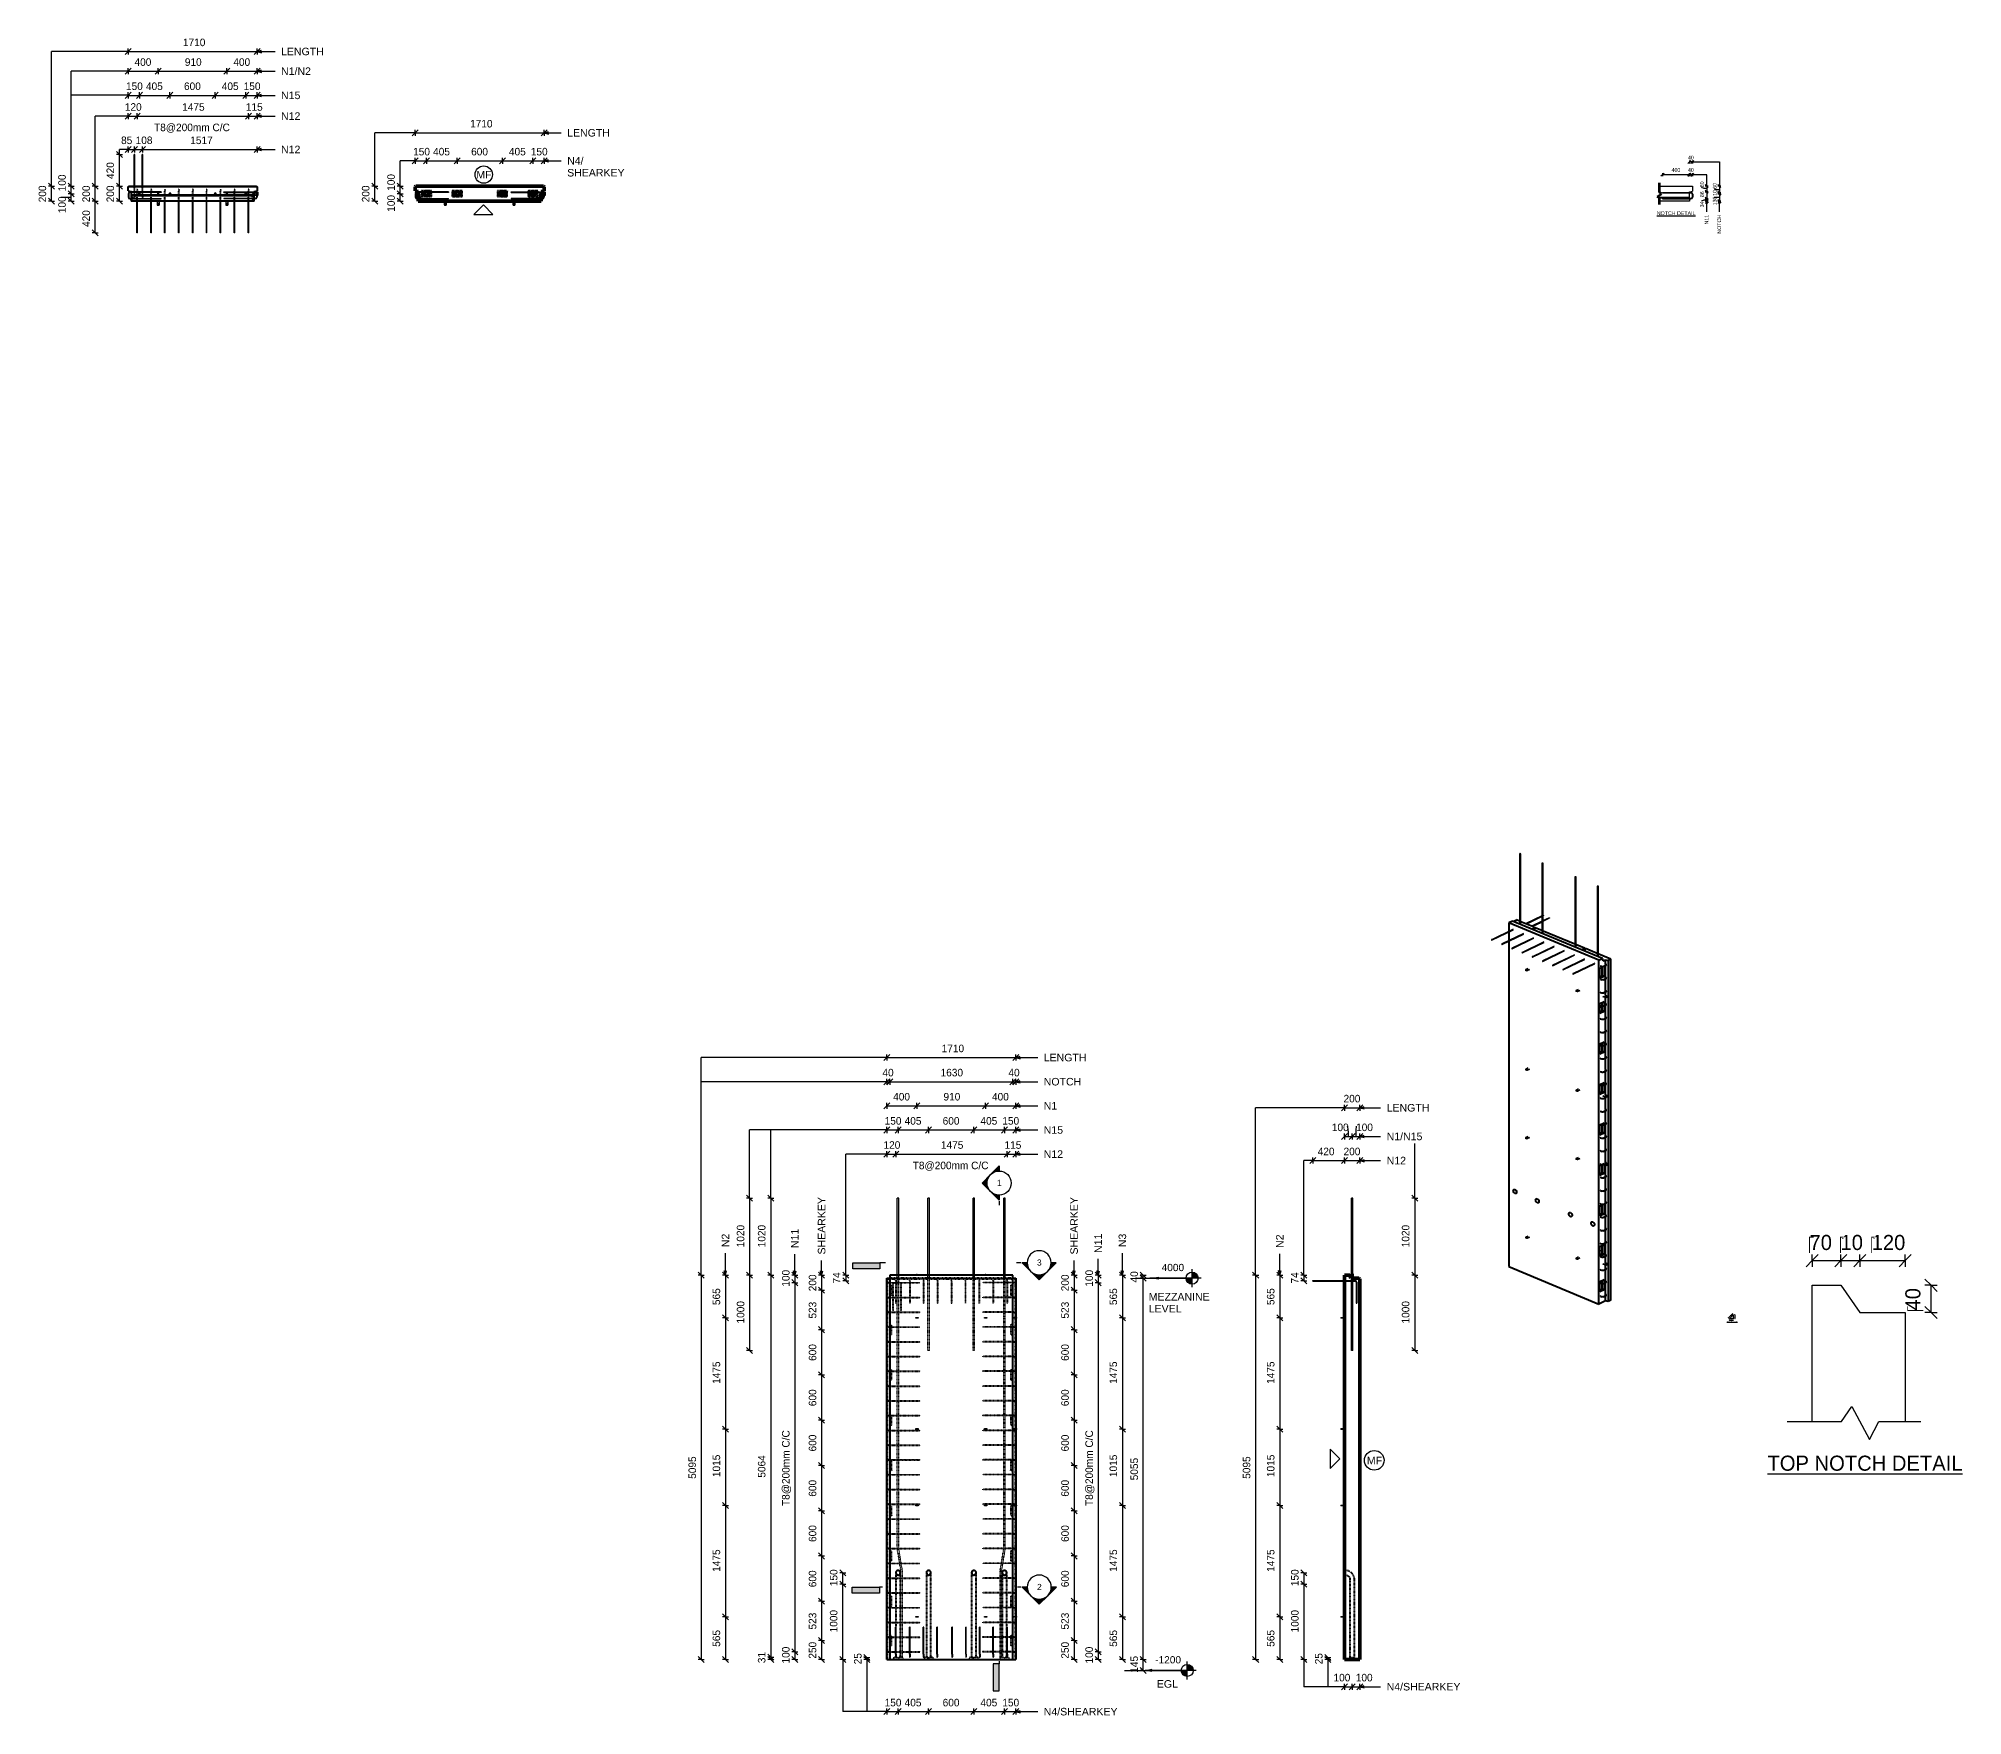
# Model space of a CAD drawing. Header units: millimetres. Extents: x 1421 to 26924, y -2138 to 20093.
import ezdxf

# ---------------------------------------------------------------- set-up
doc = ezdxf.new("R2010")
doc.units = ezdxf.units.MM
doc.linetypes.add('Dash', pattern=[6.36, 3.18, -3.18])
doc.linetypes.add('Hidden', pattern=[7.14, 4.76, -2.38])
for name, color, linetype, lineweight in [('A-ANNO-DIMS', 211, 'Continuous', 9), ('A-ANNO-DIMS-3', 211, 'Continuous', 9), ('A-ANNO-DIMS-40', 211, 'Continuous', 9), ('A-ANNO-DIMS-80', 211, 'Continuous', 9), ('A-DETL', 90, 'Continuous', 18), ('A-DETL-HDLN', 90, 'Hidden', 18), ('A-DETL-THIN', 151, 'Continuous', 18), ('A-GENM', 13, 'Continuous', 18), ('A-WALL', 113, 'Continuous', 25), ('A-WALL-HDLN', 110, 'Dash', 25), ('G-ANNO-DIMS', 111, 'Continuous', 9), ('G-ANNO-SYMB', 111, 'Continuous', 9), ('G-ANNO-TEXT', 231, 'Continuous', 9), ('S-RBAR', 171, 'Continuous', 18)]:
    doc.layers.add(name, color=color, linetype=linetype, lineweight=lineweight)
doc.styles.add('Arial', font='arial.ttf', dxfattribs={"height": 100})
doc.styles.add('Arial_1', font='arial.ttf', dxfattribs={"height": 80})
doc.styles.add('Arial_2', font='arial.ttf', dxfattribs={"height": 96})
doc.styles.add('Arial_3', font='arial.ttf', dxfattribs={"height": 50})
doc.styles.add('Arial_4', font='arial.ttf', dxfattribs={"height": 7.5})
doc.styles.add('Nirmala UI Semilight', font='NirmalaS.ttf', dxfattribs={"height": 100})
doc.styles.add('Nirmala UI Semilight_1', font='NirmalaS.ttf', dxfattribs={"height": 50})
doc.styles.add('Nirmala UI Semilight_2', font='NirmalaS.ttf', dxfattribs={"height": 7.5})
doc.styles.add('Nirmala UI Semilight_3', font='NirmalaS.ttf', dxfattribs={"height": 200})
doc.styles.add('Nirmala UI Semilight_4', font='NirmalaS.ttf', dxfattribs={"height": 200})
doc.dimstyles.new('Arrow_Filled_-_2_5_NI_UI', dxfattribs={"dimscale": 304.8, "dimtxt": 104.736395, "dimasz": 0.262467, "dimexe": 0.131234, "dimexo": 0.0625, "dimgap": 0.131234, "dimtad": 1, "dimdec": 4, "dimzin": 0, "dimdsep": 46, "dimtxsty": 'Nirmala UI Semilight', "dimblk1": 'OBLIQUE', "dimblk2": 'OBLIQUE', "dimsah": 1, "dimcen": 0.09, "dimazin": 0, "dimtfac": 1, "dimtdec": 4, "dimtix": 1, "dimtmove": 0, "dimatfit": 3, "dimfxl": 0.131234, "dimfxlon": 1, "dimtvp": 1, "dimtolj": 1, "dimtzin": 0, "dimarcsym": 2})
doc.dimstyles.new('Arrow_Filled_-_2_5_NI_UI_1', dxfattribs={"dimscale": 304.8, "dimtxt": 104.736395, "dimasz": 0.262467, "dimexe": 0.131234, "dimexo": 0.0625, "dimgap": 0.131234, "dimtad": 1, "dimdec": 4, "dimzin": 0, "dimdsep": 46, "dimtxsty": 'Nirmala UI Semilight', "dimblk1": 'OBLIQUE', "dimblk2": 'OBLIQUE', "dimsah": 1, "dimcen": 0.09, "dimazin": 0, "dimtfac": 1, "dimtdec": 4, "dimtix": 1, "dimtmove": 1, "dimatfit": 3, "dimfxl": 0.131234, "dimfxlon": 1, "dimtvp": 1, "dimtolj": 1, "dimtzin": 0, "dimarcsym": 2})
doc.dimstyles.new('Arrow_Filled_-_2_5_NI_UI_2', dxfattribs={"dimscale": 304.8, "dimtxt": 104.736395, "dimasz": 0.262467, "dimexe": 0.131234, "dimexo": 0.0625, "dimgap": 0.131234, "dimtad": 1, "dimdec": 4, "dimzin": 0, "dimdsep": 46, "dimtxsty": 'Nirmala UI Semilight', "dimblk1": 'OBLIQUE', "dimblk2": 'OBLIQUE', "dimsah": 1, "dimcen": 0.09, "dimazin": 0, "dimtfac": 1, "dimtdec": 4, "dimtix": 1, "dimtmove": 2, "dimatfit": 3, "dimfxl": 0.131234, "dimfxlon": 1, "dimtvp": 1, "dimtolj": 1, "dimtzin": 0, "dimarcsym": 2})
doc.dimstyles.new('Arrow_Filled_-_2_5_NI_UI_3', dxfattribs={"dimscale": 304.8, "dimtxt": 7.85523, "dimasz": 0.019685, "dimexe": 0.009843, "dimexo": 0.0625, "dimgap": 0.009843, "dimtad": 1, "dimdec": 4, "dimzin": 0, "dimdsep": 46, "dimtxsty": 'Nirmala UI Semilight_2', "dimblk1": 'OBLIQUE', "dimblk2": 'OBLIQUE', "dimsah": 1, "dimcen": 0.09, "dimazin": 0, "dimtfac": 1, "dimtdec": 4, "dimtix": 1, "dimtmove": 0, "dimatfit": 3, "dimfxl": 0.009843, "dimfxlon": 1, "dimtvp": 1, "dimtolj": 1, "dimtzin": 0, "dimarcsym": 2})
doc.dimstyles.new('Arrow_Filled_-_2_5_NI_UI_4', dxfattribs={"dimscale": 304.8, "dimtxt": 209.472789, "dimasz": 0.524934, "dimexe": 0.262467, "dimexo": 0.0625, "dimgap": 0.262467, "dimtad": 1, "dimdec": 4, "dimzin": 0, "dimdsep": 46, "dimtxsty": 'Nirmala UI Semilight_3', "dimblk1": 'OBLIQUE', "dimblk2": 'OBLIQUE', "dimsah": 1, "dimcen": 0.09, "dimazin": 0, "dimtfac": 1, "dimtdec": 4, "dimtix": 1, "dimtmove": 2, "dimatfit": 3, "dimfxl": 0.262467, "dimfxlon": 1, "dimtvp": 1, "dimtolj": 1, "dimtzin": 0, "dimarcsym": 2})
doc.dimstyles.new('Arrow_Filled_-_2_5_NI_UI_5', dxfattribs={"dimscale": 304.8, "dimtxt": 209.472789, "dimasz": 0.524934, "dimexe": 0.262467, "dimexo": 0.0625, "dimgap": 0.262467, "dimtad": 1, "dimdec": 4, "dimzin": 0, "dimdsep": 46, "dimtxsty": 'Nirmala UI Semilight_3', "dimblk1": 'OBLIQUE', "dimblk2": 'OBLIQUE', "dimsah": 1, "dimcen": 0.09, "dimazin": 0, "dimtfac": 1, "dimtdec": 4, "dimtix": 1, "dimtmove": 0, "dimatfit": 3, "dimfxl": 0.262467, "dimfxlon": 1, "dimtvp": 1, "dimtolj": 1, "dimtzin": 0, "dimarcsym": 2})

msp = doc.modelspace()

# ---------------------------------------------------------------- texts
at = {"layer": 'G-ANNO-SYMB', "char_height": 80, "width": 76.962, "attachment_point": 1, "style": 'Arial_1'}
for s, insert in [('1', (14125.64976, 4963.31141)), ('3', (14656.28789, 3907.16308)), ('2', (14657.20933, -392.83692))]:
    msp.add_mtext(s, dxfattribs=dict(at, insert=insert))
at = {"layer": 'G-ANNO-TEXT', "color": 7, "attachment_point": 1}
for s, insert, char_height, width, style in [('LENGTH', (4636.57174, 19970.61706), 100, 686.2445, 'Arial'), ('N1/N2', (4636.57174, 19709.03169), 100, 477.80575, 'Arial'), ('N15', (4636.57174, 19389.03169), 100, 307.848, 'Arial'), ('N12', (4636.57174, 19114.03169), 100, 307.848, 'Arial'), ('LENGTH', (8428.9708, 18892.72528), 100, 686.2445, 'Arial'), ('N12', (4636.57174, 18672.00571), 100, 307.848, 'Arial'), ('SHEARKEY', (8428.9708, 18363.51486), 100, 917.1305, 'Arial'), ('N4/', (8428.9708, 18522.26486), 100, 262.9535, 'Arial'), ('400', (23068.38479, 18374.43991), 50, 136.286875, 'Nirmala UI Semilight_1'), ('40', (23284.9517, 18537.9943), 50, 91.392375, 'Nirmala UI Semilight_1'), ('40', (23284.9517, 18374.43991), 50, 91.392375, 'Nirmala UI Semilight_1'), ('MF', (7224.74142, 18337.22673), 100, 240.50625, 'Arial'), ('\\LNOTCH DETAIL', (22872.59105, 17801.32875), 50, 622.1095, 'Arial_3'), ('LENGTH', (14745.93217, 6634.41701), 100, 686.2445, 'Arial'), ('NOTCH', (14745.93217, 6314.41701), 100, 602.869, 'Arial'), ('N1', (14745.93217, 5994.41701), 100, 214.85225, 'Arial'), ('LENGTH', (19291.33938, 5968.55403), 100, 686.2445, 'Arial'), ('N15', (14745.93217, 5674.41701), 100, 307.848, 'Arial'), ('N12', (14745.93217, 5354.41701), 100, 307.848, 'Arial'), ('N1/N15', (19291.33938, 5588.55403), 100, 570.8015, 'Arial'), ('N12', (19291.33938, 5268.55403), 100, 307.848, 'Arial'), ('MEZZANINE', (16137.80883, 3463.42766), 100, 971.64525, 'Arial'), ('LEVEL', (16137.80883, 3304.67766), 100, 522.70025, 'Arial'), ('\\LTYPICAL CHAMFER DETAIL', (23801.9242, 3087.48198), 7.5, 166.9113375, 'Arial_4'), ('MF', (19029.26523, 1292.56179), 100, 240.50625, 'Arial'), ('\\LTOP NOTCH DETAIL', (24338.83482, 1307.16895), 200, 2975.864, 'Nirmala UI Semilight_4'), ('EGL', (16244.94626, -1668.45538), 100, 336.70875, 'Arial'), ('N4/SHEARKEY', (19291.33938, -1705.54096), 100, 1180.084, 'Arial'), ('N4/SHEARKEY', (14745.93217, -2036.30119), 100, 1180.084, 'Arial')]:
    msp.add_mtext(s, dxfattribs=dict(at, insert=insert, char_height=char_height, width=width, style=style))
at = {"layer": 'G-ANNO-TEXT', "color": 7, "attachment_point": 1, "rotation": 90}
for s, insert, char_height, width, style in [('80', (23446.52695, 18120.89979), 50, 89.789, 'Nirmala UI Semilight_1'), ('60', (23614.86976, 18100.51088), 50, 89.789, 'Nirmala UI Semilight_1'), ('86', (23446.52695, 17989.83049), 50, 89.789, 'Nirmala UI Semilight_1'), ('34', (23446.52695, 17854.64001), 50, 91.392375, 'Nirmala UI Semilight_1'), ('10', (23614.86976, 18008.05743), 50, 76.962, 'Nirmala UI Semilight_1'), ('130', (23614.86976, 17881.70469), 50, 121.8565, 'Nirmala UI Semilight_1'), ('N11', (23505.75833, 17627.56958), 50, 153.924, 'Arial_3'), ('NOTCH', (23674.10114, 17505.96958), 50, 301.4345, 'Arial_3'), ('SHEARKEY', (11751.38249, 3973.93301), 100, 917.1305, 'Arial'), ('SHEARKEY', (15097.83617, 3973.93301), 100, 917.1305, 'Arial'), ('N2', (10476.95383, 4070.82523), 100, 214.85225, 'Arial'), ('N11', (11396.77838, 4059.05633), 100, 307.848, 'Arial'), ('N11', (15417.83617, 3994.21047), 100, 307.848, 'Arial'), ('N3', (15738.01161, 4070.82523), 100, 214.85225, 'Arial'), ('N2', (17825.00818, 4060.63535), 100, 214.85225, 'Arial')]:
    msp.add_mtext(s, dxfattribs=dict(at, insert=insert, char_height=char_height, width=width, style=style))

# ---------------------------------------------------------------- blocks, each defined once
blk = doc.blocks.new('RR spread anchor face based - RR-SA-3_0-200-1726827-Elevation Top1')
at = {"layer": 'A-GENM'}
for p, q in [((3004, 18018), (3004, 18051)), ((3004, 18015), (3004, 18018)), ((3004, 18018), (3014, 18018)), ((3014, 18015), (3004, 18015)), ((3014, 18051), (3014, 18018)), ((3014, 18018), (3014, 18015))]:
    blk.add_line(p, q, dxfattribs=at)
blk = doc.blocks.new('RR spread anchor face based - RR-SA-2_5-150-1726819-Elevation Top1')
at = {"layer": 'A-GENM'}
for p, q in [((2994, 17935), (2994, 17890)), ((2994, 17890), (2996, 17885)), ((2996, 17885), (3021, 17885)), ((3002, 17901), (3002, 17907)), ((3016, 17907), (3016, 17901)), ((3021, 17885), (3024, 17890)), ((3024, 17890), (3024, 17935))]:
    blk.add_line(p, q, dxfattribs=at)
for centre, start, end in [((3009, 17907), 0, 180), ((3009, 17901), 180, 0)]:
    blk.add_arc(centre, 7, start, end, dxfattribs=at)
blk = doc.blocks.new('RR spread anchor face based - RR-SA-2_5-150-V1-Elevation Top1')
at = {"layer": 'A-GENM'}
for p, q in [((3904, 17935), (3904, 17890)), ((3904, 17890), (3906, 17885)), ((3906, 17885), (3931, 17885)), ((3912, 17901), (3912, 17907)), ((3926, 17907), (3926, 17901)), ((3931, 17885), (3934, 17890)), ((3934, 17890), (3934, 17935))]:
    blk.add_line(p, q, dxfattribs=at)
for centre, start, end in [((3919, 17907), 0, 180), ((3919, 17901), 180, 0)]:
    blk.add_arc(centre, 7, start, end, dxfattribs=at)
blk = doc.blocks.new('RR spread anchor face based - RR-SA-3_0-200-V2-Elevation Top1')
at = {"layer": 'A-GENM'}
for p, q in [((4279, 18015), (4311, 18015)), ((4329, 18055), (4308, 18055)), ((4311, 18026), (4308, 18026)), ((4319, 18015), (4329, 18015)), ((4334, 18053), (4329, 18055)), ((4329, 18015), (4334, 18018)), ((4334, 18018), (4334, 18053))]:
    blk.add_line(p, q, dxfattribs=at)
for centre, start, end in [((4308, 18035), 90, 270), ((4312, 18035), 324.8168, 43.7744)]:
    blk.add_arc(centre, 9, start, end, dxfattribs=at)
blk = doc.blocks.new('RR spread anchor face based - RR-SA-2_5-150-1726819-Elevation Top')
at = {"layer": 'A-GENM'}
for p, q in [((2994, 17935), (2994, 17890)), ((2994, 17890), (2996, 17885)), ((2996, 17885), (3021, 17885)), ((3002, 17901), (3002, 17907)), ((3016, 17907), (3016, 17901)), ((3021, 17885), (3024, 17890)), ((3024, 17890), (3024, 17935))]:
    blk.add_line(p, q, dxfattribs=at)
for centre, start, end in [((3009, 17907), 0, 180), ((3009, 17901), 180, 0)]:
    blk.add_arc(centre, 7, start, end, dxfattribs=at)
blk = doc.blocks.new('RR spread anchor face based - RR-SA-3_0-200-1726827-Elevation Top')
at = {"layer": 'A-GENM'}
for p, q in [((4140, 18035), (4159, 18035)), ((4159, 18015), (4148, 18015)), ((4159, 18051), (4159, 18035)), ((4159, 18051), (4159, 18015)), ((4159, 18035), (4159, 18015)), ((4159, 18015), (4189, 18015)), ((4279, 18015), (4311, 18015)), ((4329, 18055), (4308, 18055)), ((4311, 18026), (4308, 18026)), ((4319, 18015), (4329, 18015)), ((4334, 18053), (4329, 18055)), ((4329, 18015), (4334, 18018)), ((4334, 18018), (4334, 18053))]:
    blk.add_line(p, q, dxfattribs=at)
for centre, start, end in [((4308, 18035), 90, 270), ((4312, 18035), 325.337, 43.1233)]:
    blk.add_arc(centre, 9, start, end, dxfattribs=at)
blk = doc.blocks.new('RR spread anchor face based - RR-SA-3_0-200-1726827-Elevation Front')
at = {"layer": 'A-GENM'}
for p, q in [((3004, 3708), (3004, 3713)), ((3004, 3713), (3014, 3713)), ((3004, 3700), (3004, 3708)), ((3014, 3708), (3004, 3708)), ((3014, 3713), (3014, 3708)), ((3014, 3708), (3014, 3700))]:
    blk.add_line(p, q, dxfattribs=at)
blk = doc.blocks.new('RR spread anchor face based - RR-SA-2_5-150-1726819-Elevation Front')
at = {"layer": 'A-GENM'}
for p, q in [((2994, 3140), (2996, 3140)), ((2994, 3130), (2994, 3140)), ((2996, 3130), (2994, 3130)), ((2996, 3140), (3021, 3140)), ((2996, 3140), (2996, 3130)), ((3021, 3130), (2996, 3130)), ((3021, 3140), (3024, 3140)), ((3021, 3140), (3021, 3130)), ((3024, 3130), (3021, 3130)), ((3024, 3140), (3024, 3130))]:
    blk.add_line(p, q, dxfattribs=at)
blk = doc.blocks.new('RR spread anchor face based - RR-SA-3_0-200-V3-Elevation Front')
at = {"layer": 'A-GENM'}
for p, q in [((4279, 3140), (4329, 3140)), ((4329, 3130), (4279, 3130)), ((4329, 3140), (4334, 3140)), ((4329, 3130), (4329, 3140)), ((4334, 3130), (4329, 3130)), ((4334, 3130), (4334, 3140))]:
    blk.add_line(p, q, dxfattribs=at)
blk = doc.blocks.new('RR spread anchor face based - RR-SA-3_0-200-1726827-Elevation Right')
at = {"layer": 'A-GENM'}
for p, q in [((18018, 3713), (18015, 3708)), ((18015, 3708), (18015, 3660)), ((18025, 3713), (18018, 3713)), ((18053, 3713), (18045, 3713)), ((18055, 3708), (18053, 3713)), ((18055, 3660), (18055, 3708))]:
    blk.add_line(p, q, dxfattribs=at)
blk = doc.blocks.new('RR spread anchor face based - RR-SA-2_5-150-1726819-Elevation Right')
at = {"layer": 'A-GENM'}
for p, q in [((17885, 3140), (17890, 3140)), ((17885, 3140), (17885, 3130)), ((17890, 3130), (17885, 3130)), ((17890, 3140), (17935, 3140)), ((17890, 3140), (17890, 3130)), ((17935, 3130), (17890, 3130))]:
    blk.add_line(p, q, dxfattribs=at)
blk = doc.blocks.new('Rebar Bar - Part 1814174108-431004-3D Ortho')
at = {"layer": 'S-RBAR'}
for p, q in [((15039, 8976), (15039, 8049)), ((15059, 8041), (15059, 8976))]:
    blk.add_line(p, q, dxfattribs=at)
for points in [[(15042, 8979, 0), (15040, 8978, 0), (15039, 8977, 0), (15039, 8976, 0), (15040, 8975, 0), (15041, 8973, 0), (15042, 8973, 0), (15044, 8972, 0), (15047, 8971, 0), (15049, 8971, 0), (15052, 8972, 0), (15054, 8972, 0), (15056, 8973, 0)], [(15056, 8973, 0), (15058, 8974, 0), (15059, 8975, 0), (15059, 8976, 0), (15059, 8977, 0), (15058, 8978, 0), (15056, 8979, 0), (15054, 8980, 0), (15051, 8980, 0), (15049, 8980, 0), (15046, 8980, 0), (15044, 8980, 0), (15042, 8979, 0)]]:
    blk.add_polyline3d(points, dxfattribs=at)
blk = doc.blocks.new('Rebar Bar - Part 3166313199-431004-3D Ortho')
at = {"layer": 'S-RBAR'}
for p, q in [((15432, 7822), (15450, 7815)), ((15453, 7822), (15435, 7830))]:
    blk.add_line(p, q, dxfattribs=at)
blk = doc.blocks.new('Rebar Bar - Part 2227165887-431004-3D Ortho')
at = {"layer": 'S-RBAR'}
for points in [[(15454, 7812, 0), (15454, 7812, 0), (15454, 7812, 0), (15454, 7812, 0), (15454, 7812, 0), (15454, 7812, 0), (15453, 7812, 0), (15453, 7813, 0), (15453, 7813, 0), (15453, 7813, 0), (15453, 7813, 0), (15453, 7813, 0), (15453, 7813, 0), (15452, 7814, 0), (15452, 7814, 0), (15452, 7814, 0), (15451, 7814, 0), (15451, 7814, 0), (15451, 7815, 0), (15450, 7815, 0), (15450, 7815, 0), (15450, 7815, 0)], [(15450, 7810, 0), (15451, 7810, 0), (15451, 7810, 0), (15452, 7810, 0), (15452, 7811, 0), (15452, 7811, 0), (15453, 7811, 0), (15453, 7811, 0), (15453, 7811, 0), (15453, 7812, 0), (15453, 7812, 0), (15453, 7812, 0), (15453, 7812, 0), (15454, 7812, 0), (15454, 7812, 0), (15454, 7812, 0), (15454, 7812, 0), (15454, 7812, 0), (15454, 7812, 0)], [(15454, 7803, 0), (15455, 7803, 0), (15455, 7803, 0), (15456, 7804, 0), (15456, 7804, 0), (15457, 7804, 0), (15458, 7805, 0), (15458, 7805, 0), (15459, 7806, 0), (15459, 7806, 0), (15459, 7807, 0), (15460, 7807, 0), (15460, 7808, 0), (15461, 7808, 0), (15461, 7809, 0), (15461, 7810, 0), (15461, 7810, 0), (15461, 7811, 0), (15462, 7812, 0), (15462, 7812, 0), (15462, 7813, 0), (15461, 7814, 0), (15461, 7814, 0), (15461, 7815, 0), (15461, 7816, 0), (15460, 7816, 0), (15460, 7817, 0), (15460, 7818, 0), (15459, 7818, 0), (15459, 7819, 0), (15458, 7819, 0), (15458, 7819, 0), (15457, 7820, 0), (15457, 7820, 0), (15456, 7821, 0), (15456, 7821, 0), (15455, 7821, 0), (15454, 7822, 0), (15454, 7822, 0), (15453, 7822, 0), (15453, 7822, 0)]]:
    blk.add_polyline3d(points, dxfattribs=at)
blk = doc.blocks.new('Rebar Bar - Part 981547073-431004-3D Ortho')
at = {"layer": 'S-RBAR'}
for p, q in [((15450, 7810), (15419, 7795)), ((15423, 7787), (15454, 7803))]:
    blk.add_line(p, q, dxfattribs=at)
blk = doc.blocks.new('Rebar Bar - Part 2227165887-V4-3D Ortho')
at = {"layer": 'S-RBAR'}
for points in [[(15423, 7787, 0), (15422, 7787, 0), (15421, 7787, 0), (15421, 7787, 0), (15420, 7786, 0), (15419, 7786, 0), (15418, 7786, 0), (15418, 7786, 0), (15417, 7785, 0), (15416, 7785, 0), (15415, 7785, 0), (15414, 7785, 0), (15414, 7785, 0), (15413, 7785, 0), (15412, 7785, 0), (15411, 7784, 0), (15410, 7784, 0), (15409, 7784, 0), (15408, 7784, 0), (15408, 7784, 0), (15407, 7784, 0), (15406, 7784, 0), (15405, 7784, 0), (15404, 7784, 0), (15403, 7784, 0), (15402, 7784, 0), (15401, 7784, 0), (15401, 7785, 0), (15400, 7785, 0), (15399, 7785, 0), (15398, 7785, 0), (15397, 7785, 0), (15396, 7785, 0), (15396, 7785, 0), (15395, 7786, 0), (15394, 7786, 0), (15393, 7786, 0), (15393, 7786, 0), (15392, 7787, 0), (15391, 7787, 0), (15391, 7787, 0)], [(15419, 7795, 0), (15419, 7794, 0), (15418, 7794, 0), (15418, 7794, 0), (15417, 7794, 0), (15417, 7794, 0), (15416, 7794, 0), (15415, 7793, 0), (15415, 7793, 0), (15414, 7793, 0), (15414, 7793, 0), (15413, 7793, 0), (15412, 7793, 0), (15412, 7793, 0), (15411, 7792, 0), (15410, 7792, 0), (15409, 7792, 0), (15409, 7792, 0), (15408, 7792, 0), (15407, 7792, 0), (15407, 7792, 0), (15406, 7792, 0), (15405, 7792, 0), (15404, 7792, 0), (15404, 7792, 0), (15403, 7792, 0), (15402, 7792, 0), (15402, 7792, 0), (15401, 7793, 0), (15400, 7793, 0), (15400, 7793, 0), (15399, 7793, 0), (15398, 7793, 0), (15398, 7793, 0), (15397, 7793, 0), (15396, 7794, 0), (15396, 7794, 0), (15395, 7794, 0), (15395, 7794, 0), (15394, 7794, 0), (15394, 7794, 0)]]:
    blk.add_polyline3d(points, dxfattribs=at)
blk = doc.blocks.new('Rebar Bar - Part 3131074535-431004-3D Ortho')
at = {"layer": 'S-RBAR'}
for p, q in [((15374, 7794), (15391, 7787)), ((15394, 7794), (15377, 7802))]:
    blk.add_line(p, q, dxfattribs=at)
blk = doc.blocks.new('Rebar Bar - Part 3131074535-V5-3D Ortho')
at = {"layer": 'S-RBAR'}
for p, q in [((15394, 7269), (15371, 7278)), ((15371, 7270), (15391, 7262))]:
    blk.add_line(p, q, dxfattribs=at)
blk = doc.blocks.new('Rebar Bar - Part 3166313199-V6-3D Ortho')
at = {"layer": 'S-RBAR'}
for p, q in [((15432, 6596), (15450, 6589)), ((15453, 6597), (15435, 6604))]:
    blk.add_line(p, q, dxfattribs=at)
blk = doc.blocks.new('Rebar Bar - Part 2227165887-V7-3D Ortho')
at = {"layer": 'S-RBAR'}
blk.add_polyline3d([(15454, 6051, 0), (15455, 6052, 0), (15455, 6052, 0), (15456, 6052, 0), (15456, 6053, 0), (15457, 6053, 0), (15458, 6054, 0), (15458, 6054, 0), (15459, 6054, 0), (15459, 6055, 0), (15459, 6055, 0), (15460, 6056, 0), (15460, 6057, 0), (15461, 6057, 0), (15461, 6058, 0), (15461, 6058, 0)], dxfattribs=at)
blk = doc.blocks.new('Rebar Bar - Part 981547073-V8-3D Ortho')
at = {"layer": 'S-RBAR'}
for p, q in [((15447, 6057), (15419, 6043)), ((15423, 6036), (15454, 6051))]:
    blk.add_line(p, q, dxfattribs=at)
blk = doc.blocks.new('Rebar Bar - Part 3131074535-V9-3D Ortho')
at = {"layer": 'S-RBAR'}
for p, q in [((15374, 5868), (15391, 5861)), ((15394, 5868), (15377, 5875))]:
    blk.add_line(p, q, dxfattribs=at)
blk = doc.blocks.new('RR spread anchor face based - RR-SA-3_0-200-1726827-3D Ortho')
at = {"layer": 'A-GENM'}
for p, q in [((14479, 8296), (14481, 8301)), ((14479, 8283), (14479, 8296)), ((14487, 8293), (14479, 8296)), ((14481, 8301), (14505, 8313)), ((14481, 8301), (14488, 8298)), ((14488, 8298), (14487, 8293)), ((14487, 8293), (14487, 8280)), ((14512, 8309), (14488, 8298)), ((14494, 8277), (14494, 8281)), ((14494, 8276), (14494, 8277)), ((14499, 8290), (14499, 8291)), ((14499, 8286), (14499, 8290)), ((14505, 8313), (14512, 8309)), ((14507, 8287), (14507, 8283)), ((14514, 8306), (14512, 8309)), ((14514, 8268), (14514, 8306))]:
    blk.add_line(p, q, dxfattribs=at)
for points in [[(14494, 8281, 0), (14494, 8283, 0), (14495, 8285, 0), (14496, 8287, 0), (14497, 8289, 0), (14499, 8291, 0), (14500, 8292, 0), (14502, 8292, 0), (14503, 8292, 0)], [(14495, 8276, 0), (14496, 8278, 0), (14497, 8280, 0), (14498, 8282, 0), (14499, 8284, 0), (14499, 8286, 0)], [(14507, 8283, 0), (14506, 8281, 0), (14506, 8279, 0), (14505, 8277, 0), (14503, 8275, 0), (14502, 8273, 0)], [(14504, 8292, 0), (14505, 8292, 0), (14506, 8290, 0), (14506, 8289, 0), (14507, 8287, 0)]]:
    blk.add_polyline3d(points, dxfattribs=at)
blk = doc.blocks.new('RR spread anchor face based - RR-SA-3_0-200-V10-3D Ortho')
at = {"layer": 'A-GENM'}
for p, q in [((15145, 8018), (15147, 8024)), ((15145, 8005), (15145, 8018)), ((15153, 8015), (15145, 8018)), ((15147, 8024), (15171, 8035)), ((15147, 8024), (15154, 8020)), ((15154, 8020), (15153, 8015)), ((15153, 8015), (15153, 8002)), ((15178, 8032), (15154, 8020)), ((15160, 8000), (15160, 8003)), ((15160, 7999), (15160, 8000)), ((15165, 8012), (15165, 8014)), ((15165, 8009), (15165, 8012)), ((15171, 8035), (15178, 8032)), ((15172, 8009), (15172, 8006)), ((15180, 8028), (15178, 8032)), ((15180, 7991), (15180, 8028))]:
    blk.add_line(p, q, dxfattribs=at)
for points in [[(15160, 8003, 0), (15160, 8006, 0), (15161, 8008, 0), (15162, 8010, 0), (15163, 8012, 0), (15165, 8013, 0), (15166, 8014, 0), (15168, 8015, 0), (15169, 8015, 0)], [(15161, 7999, 0), (15162, 8000, 0), (15163, 8002, 0), (15164, 8004, 0), (15165, 8007, 0), (15165, 8009, 0)], [(15172, 8006, 0), (15172, 8003, 0), (15171, 8001, 0), (15171, 7999, 0), (15169, 7997, 0), (15168, 7996, 0)], [(15170, 8015, 0), (15171, 8014, 0), (15171, 8013, 0), (15172, 8011, 0), (15172, 8009, 0)]]:
    blk.add_polyline3d(points, dxfattribs=at)
blk = doc.blocks.new('RR spread anchor face based - RR-SA-2_5-150-1726819-3D Ortho')
at = {"layer": 'A-GENM'}
for p, q in [((14387, 7750), (14385, 7748)), ((14385, 7748), (14404, 7740)), ((14385, 7748), (14385, 7739)), ((14404, 7731), (14385, 7739)), ((14418, 7765), (14387, 7750)), ((14400, 7751), (14404, 7753)), ((14404, 7740), (14409, 7741)), ((14404, 7740), (14404, 7731)), ((14409, 7732), (14404, 7731)), ((14409, 7741), (14440, 7756)), ((14440, 7747), (14409, 7732)), ((14409, 7741), (14409, 7732)), ((14414, 7749), (14410, 7747))]:
    blk.add_line(p, q, dxfattribs=at)
for points in [[(14398, 7750, 0), (14399, 7750, 0), (14400, 7751, 0)], [(14410, 7747, 0), (14409, 7746, 0), (14407, 7746, 0), (14405, 7746, 0), (14403, 7746, 0), (14402, 7746, 0), (14400, 7747, 0), (14399, 7747, 0), (14398, 7748, 0), (14398, 7749, 0)], [(14404, 7753, 0), (14405, 7754, 0), (14407, 7754, 0), (14409, 7754, 0), (14411, 7754, 0), (14412, 7754, 0), (14414, 7753, 0), (14415, 7753, 0), (14416, 7752, 0), (14416, 7751, 0), (14416, 7750, 0), (14415, 7749, 0), (14414, 7749, 0)]]:
    blk.add_polyline3d(points, dxfattribs=at)
blk = doc.blocks.new('RR spread anchor face based - RR-SA-2_5-150-V11-3D Ortho')
at = {"layer": 'A-GENM'}
for p, q in [((15053, 5246), (15051, 5243)), ((15051, 5243), (15069, 5235)), ((15051, 5243), (15051, 5234)), ((15069, 5227), (15051, 5234)), ((15083, 5260), (15053, 5246)), ((15066, 5247), (15070, 5248)), ((15069, 5235), (15075, 5236)), ((15069, 5235), (15069, 5227)), ((15075, 5227), (15069, 5227)), ((15075, 5236), (15105, 5251)), ((15105, 5242), (15075, 5227)), ((15075, 5236), (15075, 5227)), ((15080, 5244), (15076, 5242))]:
    blk.add_line(p, q, dxfattribs=at)
for points in [[(15064, 5245, 0), (15064, 5245, 0), (15065, 5246, 0), (15066, 5247, 0)], [(15076, 5242, 0), (15075, 5242, 0), (15073, 5241, 0), (15071, 5241, 0), (15069, 5241, 0), (15068, 5242, 0), (15066, 5242, 0), (15065, 5243, 0), (15064, 5243, 0), (15064, 5244, 0)], [(15070, 5248, 0), (15071, 5249, 0), (15073, 5249, 0), (15075, 5249, 0), (15076, 5249, 0), (15078, 5249, 0), (15080, 5249, 0), (15081, 5248, 0), (15082, 5247, 0), (15082, 5246, 0), (15082, 5246, 0), (15081, 5245, 0), (15080, 5244, 0)]]:
    blk.add_polyline3d(points, dxfattribs=at)
blk = doc.blocks.new('RR spread anchor face based - RR-SA-3_0-200-V12-3D Ortho')
at = {"layer": 'A-GENM'}
for p, q in [((15412, 7399), (15449, 7384)), ((15476, 7397), (15440, 7412)), ((15453, 7400), (15456, 7399)), ((15478, 7395), (15476, 7397)), ((15449, 7375), (15412, 7390)), ((15444, 7393), (15441, 7394)), ((15449, 7384), (15454, 7383)), ((15449, 7375), (15449, 7384)), ((15454, 7374), (15449, 7375)), ((15454, 7383), (15478, 7395)), ((15478, 7386), (15454, 7374)), ((15454, 7374), (15454, 7383)), ((15478, 7386), (15478, 7395))]:
    blk.add_line(p, q, dxfattribs=at)
for points in [[(15438, 7398, 0), (15439, 7399, 0), (15440, 7400, 0), (15442, 7400, 0), (15444, 7401, 0), (15447, 7401, 0), (15449, 7401, 0), (15451, 7400, 0), (15453, 7400, 0)], [(15441, 7394, 0), (15439, 7395, 0), (15438, 7396, 0), (15438, 7397, 0)], [(15456, 7399, 0), (15457, 7398, 0), (15458, 7397, 0), (15459, 7396, 0), (15459, 7395, 0), (15458, 7394, 0), (15456, 7393, 0), (15455, 7392, 0), (15452, 7392, 0), (15450, 7392, 0), (15448, 7392, 0), (15446, 7392, 0), (15444, 7393, 0)], [(15450, 7392, 0), (15449, 7392, 0), (15447, 7392, 0)]]:
    blk.add_polyline3d(points, dxfattribs=at)
blk = doc.blocks.new('RR spread anchor face based - RR-SA-3_0-200-V13-3D Ortho')
at = {"layer": 'A-GENM'}
for p, q in [((15412, 6080), (15449, 6065)), ((15449, 6056), (15412, 6071)), ((15476, 6078), (15440, 6093)), ((15444, 6074), (15441, 6075)), ((15449, 6065), (15454, 6064)), ((15449, 6056), (15449, 6065)), ((15454, 6055), (15449, 6056)), ((15453, 6081), (15456, 6079)), ((15454, 6064), (15478, 6075)), ((15478, 6066), (15454, 6055)), ((15454, 6055), (15454, 6064)), ((15478, 6075), (15476, 6078)), ((15478, 6066), (15478, 6075))]:
    blk.add_line(p, q, dxfattribs=at)
for points in [[(15438, 6079, 0), (15439, 6080, 0), (15440, 6080, 0), (15442, 6081, 0), (15444, 6082, 0), (15447, 6082, 0), (15449, 6082, 0), (15451, 6081, 0), (15453, 6081, 0)], [(15441, 6075, 0), (15439, 6076, 0), (15438, 6077, 0), (15438, 6078, 0)], [(15456, 6079, 0), (15457, 6079, 0), (15458, 6078, 0), (15459, 6077, 0), (15459, 6076, 0), (15458, 6075, 0), (15456, 6074, 0), (15455, 6073, 0), (15452, 6073, 0), (15450, 6072, 0), (15448, 6073, 0), (15446, 6073, 0), (15444, 6074, 0)], [(15450, 6073, 0), (15449, 6073, 0), (15447, 6073, 0)]]:
    blk.add_polyline3d(points, dxfattribs=at)
blk = doc.blocks.new('RR spread anchor face based - RR-SA-3_0-200-V14-3D Ortho')
at = {"layer": 'A-GENM'}
for p, q in [((15407, 5165), (15400, 5168)), ((15410, 5173), (15421, 5169)), ((15449, 5148), (15420, 5160)), ((15430, 5165), (15449, 5157)), ((15448, 5182), (15440, 5185)), ((15444, 5166), (15441, 5167)), ((15449, 5157), (15454, 5156)), ((15449, 5148), (15449, 5157)), ((15454, 5147), (15449, 5148)), ((15453, 5173), (15456, 5172)), ((15454, 5156), (15478, 5168)), ((15478, 5159), (15454, 5147)), ((15454, 5147), (15454, 5156)), ((15476, 5170), (15457, 5178)), ((15478, 5168), (15476, 5170)), ((15478, 5159), (15478, 5168))]:
    blk.add_line(p, q, dxfattribs=at)
for points in [[(15441, 5167, 0), (15439, 5168, 0), (15438, 5168, 0)], [(15456, 5172, 0), (15457, 5171, 0), (15458, 5170, 0), (15459, 5169, 0), (15459, 5168, 0), (15458, 5167, 0), (15456, 5166, 0), (15455, 5165, 0), (15452, 5165, 0), (15450, 5165, 0), (15448, 5165, 0), (15446, 5165, 0), (15444, 5166, 0)], [(15450, 5165, 0), (15449, 5165, 0), (15447, 5165, 0)], [(15450, 5174, 0), (15451, 5173, 0), (15453, 5173, 0)]]:
    blk.add_polyline3d(points, dxfattribs=at)
blk = doc.blocks.new('Rebar Bar - Part 1386382727-431004-3D Ortho')
at = {"layer": 'S-RBAR'}
for p, q in [((15335, 8852), (15335, 7926)), ((15355, 7918), (15355, 8852))]:
    blk.add_line(p, q, dxfattribs=at)
for points in [[(15338, 8855, 0), (15337, 8854, 0), (15336, 8853, 0), (15335, 8852, 0), (15336, 8851, 0), (15337, 8850, 0), (15339, 8849, 0), (15341, 8848, 0), (15343, 8848, 0), (15346, 8848, 0), (15348, 8848, 0), (15351, 8849, 0), (15353, 8849, 0)], [(15353, 8849, 0), (15354, 8850, 0), (15355, 8851, 0), (15355, 8852, 0), (15355, 8854, 0), (15354, 8855, 0), (15352, 8856, 0), (15350, 8856, 0), (15348, 8857, 0), (15345, 8857, 0), (15342, 8857, 0), (15340, 8856, 0), (15338, 8855, 0)]]:
    blk.add_polyline3d(points, dxfattribs=at)
blk = doc.blocks.new('Rebar Bar - Part 1026889929-431004-3D Ortho')
at = {"layer": 'S-RBAR'}
for p, q in [((14304, 9282), (14304, 8356)), ((14324, 8348), (14324, 9282))]:
    blk.add_line(p, q, dxfattribs=at)
for points in [[(14307, 9285, 0), (14305, 9284, 0), (14304, 9283, 0), (14304, 9282, 0), (14304, 9281, 0), (14305, 9280, 0), (14307, 9279, 0), (14309, 9278, 0), (14312, 9278, 0), (14314, 9278, 0), (14317, 9278, 0), (14319, 9279, 0), (14321, 9279, 0)], [(14321, 9279, 0), (14323, 9280, 0), (14324, 9281, 0), (14324, 9282, 0), (14323, 9284, 0), (14322, 9285, 0), (14321, 9286, 0), (14319, 9286, 0), (14316, 9287, 0), (14314, 9287, 0), (14311, 9287, 0), (14309, 9286, 0), (14307, 9285, 0)]]:
    blk.add_polyline3d(points, dxfattribs=at)
blk = doc.blocks.new('Rebar Bar - Part 2117859540-431004-3D Ortho')
at = {"layer": 'S-RBAR'}
for p, q in [((14224, 8285), (13936, 8146)), ((13939, 8139), (14227, 8278))]:
    blk.add_line(p, q, dxfattribs=at)
for points in [[(13940, 8142, 0), (13940, 8143, 0), (13940, 8144, 0), (13939, 8145, 0), (13939, 8145, 0), (13938, 8146, 0), (13937, 8146, 0), (13937, 8147, 0), (13936, 8147, 0), (13935, 8146, 0), (13935, 8146, 0), (13935, 8145, 0), (13934, 8144, 0)], [(13934, 8144, 0), (13935, 8143, 0), (13935, 8142, 0), (13935, 8141, 0), (13936, 8140, 0), (13937, 8140, 0), (13937, 8139, 0), (13938, 8139, 0), (13939, 8139, 0), (13939, 8139, 0), (13940, 8140, 0), (13940, 8141, 0), (13940, 8142, 0)]]:
    blk.add_polyline3d(points, dxfattribs=at)
blk = doc.blocks.new('Rebar Bar - Part 2117859540-V15-3D Ortho')
at = {"layer": 'S-RBAR'}
for p, q in [((14493, 8172), (14205, 8034)), ((14209, 8027), (14497, 8165))]:
    blk.add_line(p, q, dxfattribs=at)
for points in [[(14210, 8029, 0), (14210, 8030, 0), (14210, 8031, 0), (14209, 8032, 0), (14209, 8033, 0), (14208, 8034, 0), (14207, 8034, 0), (14206, 8034, 0), (14206, 8034, 0), (14205, 8034, 0), (14205, 8033, 0), (14204, 8033, 0), (14204, 8032, 0)], [(14204, 8032, 0), (14204, 8031, 0), (14205, 8030, 0), (14205, 8029, 0), (14206, 8028, 0), (14206, 8027, 0), (14207, 8027, 0), (14208, 8027, 0), (14209, 8027, 0), (14209, 8027, 0), (14210, 8028, 0), (14210, 8028, 0), (14210, 8029, 0)]]:
    blk.add_polyline3d(points, dxfattribs=at)
blk = doc.blocks.new('Rebar Bar - Part 2117859540-V16-3D Ortho')
at = {"layer": 'S-RBAR'}
for p, q in [((15168, 7891), (14880, 7753)), ((14883, 7746), (15172, 7884))]:
    blk.add_line(p, q, dxfattribs=at)
for points in [[(14885, 7748, 0), (14884, 7749, 0), (14884, 7750, 0), (14884, 7751, 0), (14883, 7752, 0), (14882, 7752, 0), (14882, 7753, 0), (14881, 7753, 0), (14880, 7753, 0), (14880, 7753, 0), (14879, 7752, 0), (14879, 7751, 0), (14879, 7750, 0)], [(14879, 7750, 0), (14879, 7750, 0), (14879, 7749, 0), (14880, 7748, 0), (14880, 7747, 0), (14881, 7746, 0), (14882, 7746, 0), (14882, 7746, 0), (14883, 7746, 0), (14884, 7746, 0), (14884, 7746, 0), (14884, 7747, 0), (14885, 7748, 0)]]:
    blk.add_polyline3d(points, dxfattribs=at)
blk = doc.blocks.new('Rebar Bar - Part 2554728756-431004-3D Ortho')
at = {"layer": 'S-RBAR'}
for p, q in [((14600, 8461), (14388, 8359)), ((14397, 8354), (14600, 8452)), ((14620, 8461), (14623, 8463))]:
    blk.add_line(p, q, dxfattribs=at)
for points in [[(14620, 8470, 0), (14621, 8470, 0), (14622, 8469, 0), (14622, 8469, 0), (14623, 8468, 0), (14623, 8467, 0), (14624, 8466, 0), (14624, 8465, 0)], [(14624, 8465, 0), (14624, 8464, 0), (14623, 8463, 0), (14623, 8463, 0), (14622, 8462, 0)]]:
    blk.add_polyline3d(points, dxfattribs=at)
blk = doc.blocks.new('Rebar Bar - Part 2554728756-V17-3D Ortho')
at = {"layer": 'S-RBAR'}
for p, q in [((14698, 8437), (14620, 8400)), ((14620, 8391), (14701, 8430)), ((14600, 8390), (14466, 8326)), ((14476, 8322), (14600, 8381))]:
    blk.add_line(p, q, dxfattribs=at)
for points in [[(14698, 8437, 0), (14698, 8437, 0), (14699, 8437, 0), (14700, 8437, 0), (14700, 8436, 0), (14701, 8436, 0), (14702, 8435, 0), (14702, 8434, 0), (14702, 8433, 0), (14702, 8432, 0)], [(14702, 8432, 0), (14702, 8431, 0), (14702, 8430, 0), (14702, 8430, 0), (14701, 8430, 0)]]:
    blk.add_polyline3d(points, dxfattribs=at)
blk = doc.blocks.new('Rebar Bar - Part 776176355-431004-3D Ortho')
at = {"layer": 'S-RBAR'}
blk.add_polyline3d([(15382, 7246, 0), (15381, 7246, 0), (15380, 7245, 0), (15379, 7245, 0), (15378, 7244, 0)], dxfattribs=at)
blk = doc.blocks.new('Rebar Bar - Part 776176355-V18-3D Ortho')
at = {"layer": 'S-RBAR'}
blk.add_line((15382, 6660), (15381, 6660), dxfattribs=at)
blk = doc.blocks.new('Rebar Bar - Part 2031897438-431004-3D Ortho')
at = {"layer": 'S-RBAR'}
for p, q in [((14244, 4821), (14265, 4813)), ((14259, 4824), (14247, 4829))]:
    blk.add_line(p, q, dxfattribs=at)
blk = doc.blocks.new('DIMBLOCK1-Elevation Top1')
at = {"layer": 'A-ANNO-DIMS-40'}
for p, q in [((2609, 19921), (2569, 19881)), ((2609, 19921), (2649, 19961)), ((2609, 19921), (2609, 19961)), ((2609, 19921), (4319, 19921)), ((2609, 19921), (2609, 19881)), ((4319, 19921), (4279, 19881)), ((4319, 19921), (4359, 19961)), ((4319, 19921), (4319, 19961)), ((4319, 19921), (4319, 19881))]:
    blk.add_line(p, q, dxfattribs=at)
at = {"layer": 'A-ANNO-DIMS-40', "color": 0, "insert": (3336, 20091), "char_height": 100, "width": 306.21, "attachment_point": 1, "line_spacing_factor": 1.142579, "style": 'Nirmala UI Semilight'}
blk.add_mtext('1710', dxfattribs=at)
blk = doc.blocks.new('_Oblique')
at = {"color": 0, "linetype": 'ByBlock', "lineweight": -2}
blk.add_line((-0.5, -0.5), (0.5, 0.5), dxfattribs=at)
blk = doc.blocks.new('DIMBLOCK2-Elevation Top1')
at = {"layer": 'A-ANNO-DIMS-40'}
for p, q in [((2609, 19659), (2569, 19619)), ((2609, 19659), (2649, 19699)), ((2609, 19659), (2609, 19699)), ((2609, 19659), (3009, 19659)), ((2609, 19659), (2609, 19619)), ((3009, 19659), (2969, 19619)), ((3009, 19659), (3049, 19699)), ((3009, 19659), (3009, 19699)), ((3009, 19659), (3009, 19619))]:
    blk.add_line(p, q, dxfattribs=at)
at = {"layer": 'A-ANNO-DIMS-40', "color": 0, "insert": (2694, 19830), "char_height": 100, "width": 276.5, "attachment_point": 1, "line_spacing_factor": 1.142579, "style": 'Nirmala UI Semilight'}
blk.add_mtext('400', dxfattribs=at)
blk = doc.blocks.new('DIMBLOCK3-Elevation Top1')
at = {"layer": 'A-ANNO-DIMS-40'}
for p, q in [((3009, 19659), (2969, 19619)), ((3009, 19659), (3049, 19699)), ((3009, 19659), (3009, 19699)), ((3009, 19659), (3919, 19659)), ((3009, 19659), (3009, 19619)), ((3919, 19659), (3879, 19619)), ((3919, 19659), (3959, 19699)), ((3919, 19659), (3919, 19699)), ((3919, 19659), (3919, 19619))]:
    blk.add_line(p, q, dxfattribs=at)
at = {"layer": 'A-ANNO-DIMS-40', "color": 0, "insert": (3361, 19830), "char_height": 100, "width": 246.8, "attachment_point": 1, "line_spacing_factor": 1.142579, "style": 'Nirmala UI Semilight'}
blk.add_mtext('910', dxfattribs=at)
blk = doc.blocks.new('DIMBLOCK4-Elevation Top1')
at = {"layer": 'A-ANNO-DIMS-40'}
for p, q in [((3919, 19659), (3879, 19619)), ((3919, 19659), (3959, 19699)), ((3919, 19659), (3919, 19699)), ((3919, 19659), (4319, 19659)), ((3919, 19659), (3919, 19619)), ((4319, 19659), (4279, 19619)), ((4319, 19659), (4359, 19699)), ((4319, 19659), (4319, 19699)), ((4319, 19659), (4319, 19619))]:
    blk.add_line(p, q, dxfattribs=at)
at = {"layer": 'A-ANNO-DIMS-40', "color": 0, "insert": (4004, 19830), "char_height": 100, "width": 276.5, "attachment_point": 1, "line_spacing_factor": 1.142579, "style": 'Nirmala UI Semilight'}
blk.add_mtext('400', dxfattribs=at)
blk = doc.blocks.new('DIMBLOCK5-Elevation Top1')
at = {"layer": 'A-ANNO-DIMS-40'}
for p, q in [((2609, 19339), (2569, 19299)), ((2609, 19339), (2649, 19379)), ((2609, 19339), (2609, 19379)), ((2609, 19339), (2759, 19339)), ((2609, 19339), (2609, 19299)), ((2759, 19339), (2719, 19299)), ((2759, 19339), (2799, 19379)), ((2759, 19339), (2759, 19379)), ((2759, 19339), (2759, 19299))]:
    blk.add_line(p, q, dxfattribs=at)
at = {"layer": 'A-ANNO-DIMS-40', "color": 0, "insert": (2581, 19510), "char_height": 100, "width": 246.8, "attachment_point": 1, "line_spacing_factor": 1.142579, "style": 'Nirmala UI Semilight'}
blk.add_mtext('150', dxfattribs=at)
blk = doc.blocks.new('DIMBLOCK6-Elevation Top1')
at = {"layer": 'A-ANNO-DIMS-40'}
for p, q in [((2759, 19339), (2719, 19299)), ((2759, 19339), (2799, 19379)), ((2759, 19339), (2759, 19379)), ((2759, 19339), (3164, 19339)), ((2759, 19339), (2759, 19299)), ((3164, 19339), (3124, 19299)), ((3164, 19339), (3204, 19379)), ((3164, 19339), (3164, 19379)), ((3164, 19339), (3164, 19299))]:
    blk.add_line(p, q, dxfattribs=at)
at = {"layer": 'A-ANNO-DIMS-40', "color": 0, "insert": (2846, 19510), "char_height": 100, "width": 276.5, "attachment_point": 1, "line_spacing_factor": 1.142579, "style": 'Nirmala UI Semilight'}
blk.add_mtext('405', dxfattribs=at)
blk = doc.blocks.new('DIMBLOCK7-Elevation Top1')
at = {"layer": 'A-ANNO-DIMS-40'}
for p, q in [((3164, 19339), (3124, 19299)), ((3164, 19339), (3204, 19379)), ((3164, 19339), (3164, 19379)), ((3164, 19339), (3764, 19339)), ((3164, 19339), (3164, 19299)), ((3764, 19339), (3724, 19299)), ((3764, 19339), (3804, 19379)), ((3764, 19339), (3764, 19379)), ((3764, 19339), (3764, 19299))]:
    blk.add_line(p, q, dxfattribs=at)
at = {"layer": 'A-ANNO-DIMS-40', "color": 0, "insert": (3350, 19510), "char_height": 100, "width": 274.22, "attachment_point": 1, "line_spacing_factor": 1.142579, "style": 'Nirmala UI Semilight'}
blk.add_mtext('600', dxfattribs=at)
blk = doc.blocks.new('DIMBLOCK8-Elevation Top1')
at = {"layer": 'A-ANNO-DIMS-40'}
for p, q in [((3764, 19339), (3724, 19299)), ((3764, 19339), (3804, 19379)), ((3764, 19339), (3764, 19379)), ((3764, 19339), (4169, 19339)), ((3764, 19339), (3764, 19299)), ((4169, 19339), (4129, 19299)), ((4169, 19339), (4209, 19379)), ((4169, 19339), (4169, 19379)), ((4169, 19339), (4169, 19299))]:
    blk.add_line(p, q, dxfattribs=at)
at = {"layer": 'A-ANNO-DIMS-40', "color": 0, "insert": (3851, 19510), "char_height": 100, "width": 276.5, "attachment_point": 1, "line_spacing_factor": 1.142579, "style": 'Nirmala UI Semilight'}
blk.add_mtext('405', dxfattribs=at)
blk = doc.blocks.new('DIMBLOCK9-Elevation Top1')
at = {"layer": 'A-ANNO-DIMS-40'}
for p, q in [((4169, 19339), (4129, 19299)), ((4169, 19339), (4209, 19379)), ((4169, 19339), (4169, 19379)), ((4169, 19339), (4319, 19339)), ((4169, 19339), (4169, 19299)), ((4319, 19339), (4279, 19299)), ((4319, 19339), (4359, 19379)), ((4319, 19339), (4319, 19379)), ((4319, 19339), (4319, 19299))]:
    blk.add_line(p, q, dxfattribs=at)
at = {"layer": 'A-ANNO-DIMS-40', "color": 0, "insert": (4141, 19510), "char_height": 100, "width": 246.8, "attachment_point": 1, "line_spacing_factor": 1.142579, "style": 'Nirmala UI Semilight'}
blk.add_mtext('150', dxfattribs=at)
blk = doc.blocks.new('DIMBLOCK10-Elevation Top1')
at = {"layer": 'A-ANNO-DIMS-40'}
for p, q in [((1593, 18135), (1553, 18175)), ((1593, 18135), (1553, 18135)), ((1593, 17935), (1593, 18135)), ((1593, 18135), (1633, 18095)), ((1593, 18135), (1633, 18135)), ((1593, 17935), (1553, 17975)), ((1593, 17935), (1553, 17935)), ((1593, 17935), (1633, 17895)), ((1593, 17935), (1633, 17935))]:
    blk.add_line(p, q, dxfattribs=at)
at = {"layer": 'A-ANNO-DIMS-40', "color": 0, "insert": (1423, 17921), "char_height": 100, "width": 274.22, "attachment_point": 1, "rotation": 90, "line_spacing_factor": 1.142579, "style": 'Nirmala UI Semilight'}
blk.add_mtext('200', dxfattribs=at)
blk = doc.blocks.new('DIMBLOCK11-Elevation Top1')
at = {"layer": 'A-ANNO-DIMS-40'}
for p, q in [((1854, 18035), (1814, 18075)), ((1854, 18035), (1814, 18035)), ((1854, 17935), (1814, 17975)), ((1854, 17935), (1814, 17935)), ((1854, 17935), (1854, 18035)), ((1854, 18035), (1894, 17995)), ((1854, 18035), (1894, 18035)), ((1854, 17935), (1894, 17895)), ((1854, 17935), (1894, 17935))]:
    blk.add_line(p, q, dxfattribs=at)
blk.add_ellipse((1854, 17983), major_axis=(135, 0), ratio=0.018811, start_param=1.570796, end_param=3.141593, dxfattribs=at)
at = {"layer": 'A-ANNO-DIMS-40', "color": 0, "insert": (1683, 17777), "char_height": 100, "width": 246.8, "attachment_point": 1, "rotation": 90, "line_spacing_factor": 1.142579, "style": 'Nirmala UI Semilight'}
blk.add_mtext('100', dxfattribs=at)
blk = doc.blocks.new('DIMBLOCK12-Elevation Top1')
at = {"layer": 'A-ANNO-DIMS-40'}
for p, q in [((1854, 18135), (1814, 18175)), ((1854, 18135), (1814, 18135)), ((1854, 18035), (1854, 18135)), ((1854, 18135), (1894, 18095)), ((1854, 18135), (1894, 18135)), ((1854, 18035), (1814, 18075)), ((1854, 18035), (1814, 18035)), ((1854, 18035), (1894, 17995)), ((1854, 18035), (1894, 18035))]:
    blk.add_line(p, q, dxfattribs=at)
at = {"layer": 'A-ANNO-DIMS-40', "color": 0, "insert": (1683, 18067), "char_height": 100, "width": 246.8, "attachment_point": 1, "rotation": 90, "line_spacing_factor": 1.142579, "style": 'Nirmala UI Semilight'}
blk.add_mtext('100', dxfattribs=at)
blk = doc.blocks.new('DIMBLOCK13-Elevation Top1')
at = {"layer": 'A-ANNO-DIMS-40'}
for p, q in [((2609, 19064), (2569, 19024)), ((2609, 19064), (2649, 19104)), ((2609, 19064), (2609, 19104)), ((2609, 19064), (2729, 19064)), ((2609, 19064), (2609, 19024)), ((2729, 19064), (2689, 19024)), ((2729, 19064), (2769, 19104)), ((2729, 19064), (2729, 19104)), ((2729, 19064), (2729, 19024))]:
    blk.add_line(p, q, dxfattribs=at)
at = {"layer": 'A-ANNO-DIMS-40', "color": 0, "insert": (2566, 19235), "char_height": 100, "width": 246.8, "attachment_point": 1, "line_spacing_factor": 1.142579, "style": 'Nirmala UI Semilight'}
blk.add_mtext('120', dxfattribs=at)
blk = doc.blocks.new('DIMBLOCK14-Elevation Top1')
at = {"layer": 'A-ANNO-DIMS-40'}
for p, q in [((2729, 19064), (2689, 19024)), ((2729, 19064), (2769, 19104)), ((2729, 19064), (2729, 19104)), ((2729, 19064), (4204, 19064)), ((2729, 19064), (2729, 19024)), ((4204, 19064), (4164, 19024)), ((4204, 19064), (4244, 19104)), ((4204, 19064), (4204, 19104)), ((4204, 19064), (4204, 19024))]:
    blk.add_line(p, q, dxfattribs=at)
at = {"layer": 'A-ANNO-DIMS-40', "color": 0, "char_height": 100, "attachment_point": 1, "line_spacing_factor": 1.142579, "style": 'Nirmala UI Semilight'}
for s, insert, width in [('1475', (3326, 19235), 335.92), ('T8@200mm C/C', (2953, 18964), 1231.7)]:
    blk.add_mtext(s, dxfattribs=dict(at, insert=insert, width=width))
blk = doc.blocks.new('DIMBLOCK15-Elevation Top1')
at = {"layer": 'A-ANNO-DIMS-40'}
for p, q in [((4204, 19064), (4164, 19024)), ((4204, 19064), (4244, 19104)), ((4204, 19064), (4204, 19104)), ((4204, 19064), (4319, 19064)), ((4204, 19064), (4204, 19024)), ((4319, 19064), (4279, 19024)), ((4319, 19064), (4359, 19104)), ((4319, 19064), (4319, 19104)), ((4319, 19064), (4319, 19024))]:
    blk.add_line(p, q, dxfattribs=at)
at = {"layer": 'A-ANNO-DIMS-40', "color": 0, "insert": (4170, 19235), "char_height": 100, "width": 219.38, "attachment_point": 1, "line_spacing_factor": 1.142579, "style": 'Nirmala UI Semilight'}
blk.add_mtext('115', dxfattribs=at)
blk = doc.blocks.new('DIMBLOCK16-Elevation Top1')
at = {"layer": 'A-ANNO-DIMS-40'}
for p, q in [((2174, 17935), (2134, 17975)), ((2174, 17935), (2134, 17935)), ((2174, 17515), (2174, 17935)), ((2174, 17935), (2214, 17895)), ((2174, 17935), (2214, 17935)), ((2174, 17515), (2134, 17555)), ((2174, 17515), (2134, 17515)), ((2174, 17515), (2214, 17475)), ((2174, 17515), (2214, 17515))]:
    blk.add_line(p, q, dxfattribs=at)
at = {"layer": 'A-ANNO-DIMS-40', "color": 0, "insert": (2003, 17594), "char_height": 100, "width": 276.5, "attachment_point": 1, "rotation": 90, "line_spacing_factor": 1.142579, "style": 'Nirmala UI Semilight'}
blk.add_mtext('420', dxfattribs=at)
blk = doc.blocks.new('DIMBLOCK17-Elevation Top1')
at = {"layer": 'A-ANNO-DIMS-40'}
for p, q in [((2174, 18135), (2134, 18175)), ((2174, 18135), (2134, 18135)), ((2174, 17935), (2174, 18135)), ((2174, 18135), (2214, 18095)), ((2174, 18135), (2214, 18135)), ((2174, 17935), (2134, 17975)), ((2174, 17935), (2134, 17935)), ((2174, 17935), (2214, 17895)), ((2174, 17935), (2214, 17935))]:
    blk.add_line(p, q, dxfattribs=at)
at = {"layer": 'A-ANNO-DIMS-40', "color": 0, "insert": (2003, 17921), "char_height": 100, "width": 274.22, "attachment_point": 1, "rotation": 90, "line_spacing_factor": 1.142579, "style": 'Nirmala UI Semilight'}
blk.add_mtext('200', dxfattribs=at)
blk = doc.blocks.new('DIMBLOCK18-Elevation Top1')
at = {"layer": 'A-ANNO-DIMS-40'}
for p, q in [((2609, 18622), (2569, 18582)), ((2609, 18622), (2649, 18662)), ((2609, 18622), (2609, 18662)), ((2609, 18622), (2694, 18622)), ((2609, 18622), (2609, 18582)), ((2694, 18622), (2654, 18582)), ((2694, 18622), (2734, 18662)), ((2694, 18622), (2694, 18662)), ((2694, 18622), (2694, 18582))]:
    blk.add_line(p, q, dxfattribs=at)
at = {"layer": 'A-ANNO-DIMS-40', "color": 0, "insert": (2516, 18793), "char_height": 100, "width": 182.81, "attachment_point": 1, "line_spacing_factor": 1.142579, "style": 'Nirmala UI Semilight'}
blk.add_mtext('85', dxfattribs=at)
blk = doc.blocks.new('DIMBLOCK19-Elevation Top1')
at = {"layer": 'A-ANNO-DIMS-40'}
for p, q in [((2694, 18622), (2654, 18582)), ((2694, 18622), (2734, 18662)), ((2694, 18622), (2694, 18662)), ((2694, 18622), (2801, 18622)), ((2694, 18622), (2694, 18582)), ((2801, 18622), (2761, 18582)), ((2801, 18622), (2841, 18662)), ((2801, 18622), (2801, 18662)), ((2801, 18622), (2801, 18582))]:
    blk.add_line(p, q, dxfattribs=at)
at = {"layer": 'A-ANNO-DIMS-40', "color": 0, "insert": (2709, 18793), "char_height": 100, "width": 246.8, "attachment_point": 1, "line_spacing_factor": 1.142579, "style": 'Nirmala UI Semilight'}
blk.add_mtext('108', dxfattribs=at)
blk = doc.blocks.new('DIMBLOCK20-Elevation Top1')
at = {"layer": 'A-ANNO-DIMS-40'}
for p, q in [((2801, 18622), (2761, 18582)), ((2801, 18622), (2841, 18662)), ((2801, 18622), (2801, 18662)), ((2801, 18622), (4319, 18622)), ((2801, 18622), (2801, 18582)), ((4319, 18622), (4279, 18582)), ((4319, 18622), (4359, 18662)), ((4319, 18622), (4319, 18662)), ((4319, 18622), (4319, 18582))]:
    blk.add_line(p, q, dxfattribs=at)
at = {"layer": 'A-ANNO-DIMS-40', "color": 0, "insert": (3433, 18793), "char_height": 100, "width": 306.21, "attachment_point": 1, "line_spacing_factor": 1.142579, "style": 'Nirmala UI Semilight'}
blk.add_mtext('1517', dxfattribs=at)
blk = doc.blocks.new('DIMBLOCK21-Elevation Top1')
at = {"layer": 'A-ANNO-DIMS-40'}
for p, q in [((2494, 18135), (2454, 18175)), ((2494, 18135), (2454, 18135)), ((2494, 17935), (2494, 18135)), ((2494, 18135), (2534, 18095)), ((2494, 18135), (2534, 18135)), ((2494, 17935), (2454, 17975)), ((2494, 17935), (2454, 17935)), ((2494, 17935), (2534, 17895)), ((2494, 17935), (2534, 17935))]:
    blk.add_line(p, q, dxfattribs=at)
at = {"layer": 'A-ANNO-DIMS-40', "color": 0, "insert": (2323, 17921), "char_height": 100, "width": 274.22, "attachment_point": 1, "rotation": 90, "line_spacing_factor": 1.142579, "style": 'Nirmala UI Semilight'}
blk.add_mtext('200', dxfattribs=at)
blk = doc.blocks.new('DIMBLOCK22-Elevation Top1')
at = {"layer": 'A-ANNO-DIMS-40'}
for p, q in [((2494, 18555), (2454, 18595)), ((2494, 18555), (2454, 18555)), ((2494, 18135), (2494, 18555)), ((2494, 18555), (2534, 18515)), ((2494, 18555), (2534, 18555)), ((2494, 18135), (2454, 18175)), ((2494, 18135), (2454, 18135)), ((2494, 18135), (2534, 18095)), ((2494, 18135), (2534, 18135))]:
    blk.add_line(p, q, dxfattribs=at)
at = {"layer": 'A-ANNO-DIMS-40', "color": 0, "insert": (2323, 18230), "char_height": 100, "width": 276.5, "attachment_point": 1, "rotation": 90, "line_spacing_factor": 1.142579, "style": 'Nirmala UI Semilight'}
blk.add_mtext('420', dxfattribs=at)
blk = doc.blocks.new('DIMBLOCK23-Elevation Top')
at = {"layer": 'A-ANNO-DIMS-40'}
for p, q in [((6415, 18843), (6455, 18883)), ((6415, 18843), (6415, 18883)), ((8125, 18843), (8165, 18883)), ((8125, 18843), (8125, 18883)), ((6415, 18843), (6375, 18803)), ((6415, 18843), (8125, 18843)), ((6415, 18843), (6415, 18803)), ((8125, 18843), (8085, 18803)), ((8125, 18843), (8125, 18803))]:
    blk.add_line(p, q, dxfattribs=at)
at = {"layer": 'A-ANNO-DIMS-40', "color": 0, "insert": (7142, 19013), "char_height": 100, "width": 306.21, "attachment_point": 1, "line_spacing_factor": 1.142579, "style": 'Nirmala UI Semilight'}
blk.add_mtext('1710', dxfattribs=at)
blk = doc.blocks.new('DIMBLOCK24-Elevation Top')
at = {"layer": 'A-ANNO-DIMS-40'}
for p, q in [((6415, 18472), (6375, 18432)), ((6415, 18472), (6455, 18512)), ((6415, 18472), (6415, 18512)), ((6415, 18472), (6565, 18472)), ((6415, 18472), (6415, 18432)), ((6565, 18472), (6525, 18432)), ((6565, 18472), (6605, 18512)), ((6565, 18472), (6565, 18512)), ((6565, 18472), (6565, 18432))]:
    blk.add_line(p, q, dxfattribs=at)
at = {"layer": 'A-ANNO-DIMS-40', "color": 0, "insert": (6387, 18643), "char_height": 100, "width": 246.8, "attachment_point": 1, "line_spacing_factor": 1.142579, "style": 'Nirmala UI Semilight'}
blk.add_mtext('150', dxfattribs=at)
blk = doc.blocks.new('DIMBLOCK25-Elevation Top')
at = {"layer": 'A-ANNO-DIMS-40'}
for p, q in [((6565, 18472), (6525, 18432)), ((6565, 18472), (6605, 18512)), ((6565, 18472), (6565, 18512)), ((6565, 18472), (6970, 18472)), ((6565, 18472), (6565, 18432)), ((6970, 18472), (6930, 18432)), ((6970, 18472), (7010, 18512)), ((6970, 18472), (6970, 18512)), ((6970, 18472), (6970, 18432))]:
    blk.add_line(p, q, dxfattribs=at)
at = {"layer": 'A-ANNO-DIMS-40', "color": 0, "insert": (6652, 18643), "char_height": 100, "width": 276.5, "attachment_point": 1, "line_spacing_factor": 1.142579, "style": 'Nirmala UI Semilight'}
blk.add_mtext('405', dxfattribs=at)
blk = doc.blocks.new('DIMBLOCK26-Elevation Top')
at = {"layer": 'A-ANNO-DIMS-40'}
for p, q in [((6970, 18472), (6930, 18432)), ((6970, 18472), (7010, 18512)), ((6970, 18472), (6970, 18512)), ((6970, 18472), (7570, 18472)), ((6970, 18472), (6970, 18432)), ((7570, 18472), (7530, 18432)), ((7570, 18472), (7610, 18512)), ((7570, 18472), (7570, 18512)), ((7570, 18472), (7570, 18432))]:
    blk.add_line(p, q, dxfattribs=at)
at = {"layer": 'A-ANNO-DIMS-40', "color": 0, "insert": (7156, 18643), "char_height": 100, "width": 274.22, "attachment_point": 1, "line_spacing_factor": 1.142579, "style": 'Nirmala UI Semilight'}
blk.add_mtext('600', dxfattribs=at)
blk = doc.blocks.new('DIMBLOCK27-Elevation Top')
at = {"layer": 'A-ANNO-DIMS-40'}
for p, q in [((7570, 18472), (7530, 18432)), ((7570, 18472), (7610, 18512)), ((7570, 18472), (7570, 18512)), ((7570, 18472), (7975, 18472)), ((7570, 18472), (7570, 18432)), ((7975, 18472), (7935, 18432)), ((7975, 18472), (8015, 18512)), ((7975, 18472), (7975, 18512)), ((7975, 18472), (7975, 18432))]:
    blk.add_line(p, q, dxfattribs=at)
at = {"layer": 'A-ANNO-DIMS-40', "color": 0, "insert": (7657, 18643), "char_height": 100, "width": 276.5, "attachment_point": 1, "line_spacing_factor": 1.142579, "style": 'Nirmala UI Semilight'}
blk.add_mtext('405', dxfattribs=at)
blk = doc.blocks.new('DIMBLOCK28-Elevation Top')
at = {"layer": 'A-ANNO-DIMS-40'}
for p, q in [((7975, 18472), (7935, 18432)), ((7975, 18472), (8015, 18512)), ((7975, 18472), (7975, 18512)), ((7975, 18472), (8125, 18472)), ((7975, 18472), (7975, 18432)), ((8125, 18472), (8085, 18432)), ((8125, 18472), (8165, 18512)), ((8125, 18472), (8125, 18512)), ((8125, 18472), (8125, 18432))]:
    blk.add_line(p, q, dxfattribs=at)
at = {"layer": 'A-ANNO-DIMS-40', "color": 0, "insert": (7947, 18643), "char_height": 100, "width": 246.8, "attachment_point": 1, "line_spacing_factor": 1.142579, "style": 'Nirmala UI Semilight'}
blk.add_mtext('150', dxfattribs=at)
blk = doc.blocks.new('DIMBLOCK29-Elevation Top')
at = {"layer": 'A-ANNO-DIMS-40'}
for p, q in [((5878, 18135), (5838, 18175)), ((5878, 18135), (5838, 18135)), ((5878, 17935), (5878, 18135)), ((5878, 18135), (5918, 18095)), ((5878, 18135), (5918, 18135)), ((5878, 17935), (5838, 17975)), ((5878, 17935), (5838, 17935)), ((5878, 17935), (5918, 17895)), ((5878, 17935), (5918, 17935))]:
    blk.add_line(p, q, dxfattribs=at)
at = {"layer": 'A-ANNO-DIMS-40', "color": 0, "insert": (5708, 17921), "char_height": 100, "width": 274.22, "attachment_point": 1, "rotation": 90, "line_spacing_factor": 1.142579, "style": 'Nirmala UI Semilight'}
blk.add_mtext('200', dxfattribs=at)
blk = doc.blocks.new('DIMBLOCK30-Elevation Top')
at = {"layer": 'A-ANNO-DIMS-40'}
for p, q in [((6216, 18035), (6176, 18075)), ((6216, 18035), (6176, 18035)), ((6216, 17935), (6176, 17975)), ((6216, 17935), (6176, 17935)), ((6216, 17935), (6216, 18035)), ((6216, 18035), (6256, 17995)), ((6216, 18035), (6256, 18035)), ((6216, 17935), (6256, 17895)), ((6216, 17935), (6256, 17935))]:
    blk.add_line(p, q, dxfattribs=at)
at = {"layer": 'A-ANNO-DIMS-40', "color": 0, "insert": (6045, 17795), "char_height": 100, "width": 246.8, "attachment_point": 1, "rotation": 90, "line_spacing_factor": 1.142579, "style": 'Nirmala UI Semilight'}
blk.add_mtext('100', dxfattribs=at)
blk = doc.blocks.new('DIMBLOCK31-Elevation Top')
at = {"layer": 'A-ANNO-DIMS-40'}
for p, q in [((6216, 18135), (6176, 18175)), ((6216, 18135), (6176, 18135)), ((6216, 18035), (6216, 18135)), ((6216, 18135), (6256, 18095)), ((6216, 18135), (6256, 18135)), ((6216, 18035), (6176, 18075)), ((6216, 18035), (6176, 18035)), ((6216, 18035), (6256, 17995)), ((6216, 18035), (6256, 18035))]:
    blk.add_line(p, q, dxfattribs=at)
at = {"layer": 'A-ANNO-DIMS-40', "color": 0, "insert": (6045, 18073), "char_height": 100, "width": 246.8, "attachment_point": 1, "rotation": 90, "line_spacing_factor": 1.142579, "style": 'Nirmala UI Semilight'}
blk.add_mtext('100', dxfattribs=at)
blk = doc.blocks.new('Detail View - M_Section Tail - Filled Horizontal-14034-Elevation Front')
at = {"layer": 'G-ANNO-SYMB'}
blk.add_hatch(color=256, dxfattribs=at).paths.add_polyline_path([(2511, -516), (2511, -436), (2151, -436), (2151, -516)])
for p, q in [((2151, -516), (2151, -436)), ((2151, -436), (2511, -436)), ((2511, -436), (2511, -516)), ((2511, -516), (2151, -516))]:
    blk.add_line(p, q, dxfattribs=at)
blk = doc.blocks.new('Detail View - M_Section Head - Filled SHOP DWG-1002450-Elevation Front')
at = {"layer": 'G-ANNO-SYMB'}
h = blk.add_hatch(color=256, dxfattribs=at)
edge = h.paths.add_edge_path()
edge.add_line((4404, -436), (4470, -436))
edge.add_arc((4630, -436), 160, 180, 225)
edge.add_line((4517, -549), (4404, -436))
h = blk.add_hatch(color=256, dxfattribs=at)
edge = h.paths.add_edge_path()
edge.add_line((4857, -436), (4743, -549))
edge.add_arc((4630, -436), 160, 315, 360)
edge.add_line((4790, -436), (4857, -436))
h = blk.add_hatch(color=256, dxfattribs=at)
edge = h.paths.add_edge_path()
edge.add_line((4630, -662), (4517, -549))
edge.add_arc((4630, -436), 160, 225, 270)
edge.add_line((4630, -596), (4630, -662))
h = blk.add_hatch(color=256, dxfattribs=at)
edge = h.paths.add_edge_path()
edge.add_line((4630, -662), (4630, -596))
edge.add_arc((4630, -436), 160, 270, 315)
edge.add_line((4743, -549), (4630, -662))
for p, q in [((4630, -662), (4404, -436)), ((4470, -436), (4404, -436)), ((4404, -436), (4517, -549)), ((4470, -436), (4404, -436)), ((4630, -662), (4857, -436)), ((4743, -549), (4857, -436)), ((4790, -436), (4857, -436)), ((4857, -436), (4790, -436)), ((4517, -549), (4630, -662)), ((4630, -662), (4743, -549)), ((4630, -596), (4630, -662)), ((4630, -662), (4630, -596))]:
    blk.add_line(p, q, dxfattribs=at)
for start, end in [(360, 180), (180, 360), (180, 225), (315, 0), (225, 270), (270, 315)]:
    blk.add_arc((4630, -436), 160, start, end, dxfattribs=at)
blk = doc.blocks.new('DIMBLOCK32-Elevation Front')
at = {"layer": 'A-ANNO-DIMS-40'}
for p, q in [((12665, 6584), (12625, 6544)), ((12665, 6584), (12705, 6624)), ((12665, 6584), (12665, 6624)), ((12665, 6584), (14375, 6584)), ((12665, 6584), (12665, 6544)), ((14375, 6584), (14335, 6544)), ((14375, 6584), (14415, 6624)), ((14375, 6584), (14375, 6624)), ((14375, 6584), (14375, 6544))]:
    blk.add_line(p, q, dxfattribs=at)
at = {"layer": 'A-ANNO-DIMS-40', "color": 0, "insert": (13393, 6755), "char_height": 100, "width": 306.21, "attachment_point": 1, "line_spacing_factor": 1.142579, "style": 'Nirmala UI Semilight'}
blk.add_mtext('1710', dxfattribs=at)
blk = doc.blocks.new('DIMBLOCK33-Elevation Front')
at = {"layer": 'A-ANNO-DIMS-40'}
for p, q in [((10207, 3700), (10167, 3740)), ((10207, 3700), (10167, 3700)), ((10207, 3700), (10207, -1395)), ((10207, 3700), (10247, 3660)), ((10207, 3700), (10247, 3700)), ((10207, -1395), (10167, -1355)), ((10207, -1395), (10167, -1395)), ((10207, -1395), (10247, -1435)), ((10207, -1395), (10247, -1395))]:
    blk.add_line(p, q, dxfattribs=at)
at = {"layer": 'A-ANNO-DIMS-40', "color": 0, "insert": (10037, 1000), "char_height": 100, "width": 365.63, "attachment_point": 1, "rotation": 90, "line_spacing_factor": 1.142579, "style": 'Nirmala UI Semilight'}
blk.add_mtext('5095', dxfattribs=at)
blk = doc.blocks.new('DIMBLOCK34-Elevation Front')
at = {"layer": 'A-ANNO-DIMS-40'}
for p, q in [((12665, 6264), (12625, 6224)), ((12665, 6264), (12705, 6304)), ((12665, 6264), (12665, 6304)), ((12665, 6264), (12705, 6264)), ((12705, 6264), (12665, 6224)), ((12665, 6264), (12665, 6224)), ((12705, 6264), (12745, 6304)), ((12705, 6264), (12705, 6304)), ((12705, 6264), (12705, 6224))]:
    blk.add_line(p, q, dxfattribs=at)
at = {"layer": 'A-ANNO-DIMS-40', "color": 0, "insert": (12608, 6435), "char_height": 100, "width": 185.1, "attachment_point": 1, "line_spacing_factor": 1.142579, "style": 'Nirmala UI Semilight'}
blk.add_mtext('40', dxfattribs=at)
blk = doc.blocks.new('DIMBLOCK35-Elevation Front')
at = {"layer": 'A-ANNO-DIMS-40'}
for p, q in [((12705, 6264), (12665, 6224)), ((12705, 6264), (12745, 6304)), ((12705, 6264), (12705, 6304)), ((12705, 6264), (14335, 6264)), ((12705, 6264), (12705, 6224)), ((14335, 6264), (14295, 6224)), ((14335, 6264), (14375, 6304)), ((14335, 6264), (14335, 6304)), ((14335, 6264), (14335, 6224))]:
    blk.add_line(p, q, dxfattribs=at)
at = {"layer": 'A-ANNO-DIMS-40', "color": 0, "insert": (13379, 6435), "char_height": 100, "width": 338.2, "attachment_point": 1, "line_spacing_factor": 1.142579, "style": 'Nirmala UI Semilight'}
blk.add_mtext('1630', dxfattribs=at)
blk = doc.blocks.new('DIMBLOCK36-Elevation Front')
at = {"layer": 'A-ANNO-DIMS-40'}
for p, q in [((14335, 6264), (14295, 6224)), ((14335, 6264), (14375, 6304)), ((14335, 6264), (14335, 6304)), ((14335, 6264), (14375, 6264)), ((14375, 6264), (14335, 6224)), ((14335, 6264), (14335, 6224)), ((14375, 6264), (14415, 6304)), ((14375, 6264), (14375, 6304)), ((14375, 6264), (14375, 6224))]:
    blk.add_line(p, q, dxfattribs=at)
at = {"layer": 'A-ANNO-DIMS-40', "color": 0, "insert": (14278, 6435), "char_height": 100, "width": 185.1, "attachment_point": 1, "line_spacing_factor": 1.142579, "style": 'Nirmala UI Semilight'}
blk.add_mtext('40', dxfattribs=at)
blk = doc.blocks.new('DIMBLOCK37-Elevation Front')
at = {"layer": 'A-ANNO-DIMS-40'}
for p, q in [((12665, 5624), (12625, 5584)), ((12665, 5624), (12705, 5664)), ((12665, 5624), (12665, 5664)), ((12665, 5624), (12815, 5624)), ((12665, 5624), (12665, 5584)), ((12815, 5624), (12775, 5584)), ((12815, 5624), (12855, 5664)), ((12815, 5624), (12815, 5664)), ((12815, 5624), (12815, 5584))]:
    blk.add_line(p, q, dxfattribs=at)
at = {"layer": 'A-ANNO-DIMS-40', "color": 0, "insert": (12637, 5795), "char_height": 100, "width": 246.8, "attachment_point": 1, "line_spacing_factor": 1.142579, "style": 'Nirmala UI Semilight'}
blk.add_mtext('150', dxfattribs=at)
blk = doc.blocks.new('DIMBLOCK38-Elevation Front')
at = {"layer": 'A-ANNO-DIMS-40'}
for p, q in [((12815, 5624), (12775, 5584)), ((12815, 5624), (12855, 5664)), ((12815, 5624), (12815, 5664)), ((12815, 5624), (13220, 5624)), ((12815, 5624), (12815, 5584)), ((13220, 5624), (13180, 5584)), ((13220, 5624), (13260, 5664)), ((13220, 5624), (13220, 5664)), ((13220, 5624), (13220, 5584))]:
    blk.add_line(p, q, dxfattribs=at)
at = {"layer": 'A-ANNO-DIMS-40', "color": 0, "insert": (12902, 5795), "char_height": 100, "width": 276.5, "attachment_point": 1, "line_spacing_factor": 1.142579, "style": 'Nirmala UI Semilight'}
blk.add_mtext('405', dxfattribs=at)
blk = doc.blocks.new('DIMBLOCK39-Elevation Front')
at = {"layer": 'A-ANNO-DIMS-40'}
for p, q in [((13220, 5624), (13180, 5584)), ((13220, 5624), (13260, 5664)), ((13220, 5624), (13220, 5664)), ((13220, 5624), (13820, 5624)), ((13220, 5624), (13220, 5584)), ((13820, 5624), (13780, 5584)), ((13820, 5624), (13860, 5664)), ((13820, 5624), (13820, 5664)), ((13820, 5624), (13820, 5584))]:
    blk.add_line(p, q, dxfattribs=at)
at = {"layer": 'A-ANNO-DIMS-40', "color": 0, "insert": (13406, 5795), "char_height": 100, "width": 274.22, "attachment_point": 1, "line_spacing_factor": 1.142579, "style": 'Nirmala UI Semilight'}
blk.add_mtext('600', dxfattribs=at)
blk = doc.blocks.new('DIMBLOCK40-Elevation Front')
at = {"layer": 'A-ANNO-DIMS-40'}
for p, q in [((13820, 5624), (13780, 5584)), ((13820, 5624), (13860, 5664)), ((13820, 5624), (13820, 5664)), ((13820, 5624), (14225, 5624)), ((13820, 5624), (13820, 5584)), ((14225, 5624), (14185, 5584)), ((14225, 5624), (14265, 5664)), ((14225, 5624), (14225, 5664)), ((14225, 5624), (14225, 5584))]:
    blk.add_line(p, q, dxfattribs=at)
at = {"layer": 'A-ANNO-DIMS-40', "color": 0, "insert": (13907, 5795), "char_height": 100, "width": 276.5, "attachment_point": 1, "line_spacing_factor": 1.142579, "style": 'Nirmala UI Semilight'}
blk.add_mtext('405', dxfattribs=at)
blk = doc.blocks.new('DIMBLOCK41-Elevation Front')
at = {"layer": 'A-ANNO-DIMS-40'}
for p, q in [((14225, 5624), (14185, 5584)), ((14225, 5624), (14265, 5664)), ((14225, 5624), (14225, 5664)), ((14225, 5624), (14375, 5624)), ((14225, 5624), (14225, 5584)), ((14375, 5624), (14335, 5584)), ((14375, 5624), (14415, 5664)), ((14375, 5624), (14375, 5664)), ((14375, 5624), (14375, 5584))]:
    blk.add_line(p, q, dxfattribs=at)
at = {"layer": 'A-ANNO-DIMS-40', "color": 0, "insert": (14197, 5795), "char_height": 100, "width": 246.8, "attachment_point": 1, "line_spacing_factor": 1.142579, "style": 'Nirmala UI Semilight'}
blk.add_mtext('150', dxfattribs=at)
blk = doc.blocks.new('DIMBLOCK42-Elevation Front')
at = {"layer": 'A-ANNO-DIMS-40'}
for p, q in [((10527, 3700), (10487, 3740)), ((10527, 3700), (10487, 3700)), ((10527, 3700), (10527, 3135)), ((10527, 3700), (10567, 3660)), ((10527, 3700), (10567, 3700)), ((10527, 3135), (10487, 3175)), ((10527, 3135), (10487, 3135)), ((10527, 3135), (10567, 3095)), ((10527, 3135), (10567, 3135))]:
    blk.add_line(p, q, dxfattribs=at)
at = {"layer": 'A-ANNO-DIMS-40', "color": 0, "insert": (10357, 3303), "char_height": 100, "width": 274.22, "attachment_point": 1, "rotation": 90, "line_spacing_factor": 1.142579, "style": 'Nirmala UI Semilight'}
blk.add_mtext('565', dxfattribs=at)
blk = doc.blocks.new('DIMBLOCK43-Elevation Front')
at = {"layer": 'A-ANNO-DIMS-40'}
for p, q in [((10527, 3135), (10487, 3175)), ((10527, 3135), (10487, 3135)), ((10527, 3135), (10527, 1660)), ((10527, 3135), (10567, 3095)), ((10527, 3135), (10567, 3135)), ((10527, 1660), (10487, 1700)), ((10527, 1660), (10487, 1660)), ((10527, 1660), (10567, 1620)), ((10527, 1660), (10567, 1660))]:
    blk.add_line(p, q, dxfattribs=at)
at = {"layer": 'A-ANNO-DIMS-40', "color": 0, "insert": (10357, 2258), "char_height": 100, "width": 335.92, "attachment_point": 1, "rotation": 90, "line_spacing_factor": 1.142579, "style": 'Nirmala UI Semilight'}
blk.add_mtext('1475', dxfattribs=at)
blk = doc.blocks.new('DIMBLOCK44-Elevation Front')
at = {"layer": 'A-ANNO-DIMS-40'}
for p, q in [((10527, 1660), (10487, 1700)), ((10527, 1660), (10487, 1660)), ((10527, 1660), (10527, 645)), ((10527, 1660), (10567, 1620)), ((10527, 1660), (10567, 1660)), ((10527, 645), (10487, 685)), ((10527, 645), (10487, 645)), ((10527, 645), (10567, 605)), ((10527, 645), (10567, 645))]:
    blk.add_line(p, q, dxfattribs=at)
at = {"layer": 'A-ANNO-DIMS-40', "color": 0, "insert": (10357, 1023), "char_height": 100, "width": 310.78, "attachment_point": 1, "rotation": 90, "line_spacing_factor": 1.142579, "style": 'Nirmala UI Semilight'}
blk.add_mtext('1015', dxfattribs=at)
blk = doc.blocks.new('DIMBLOCK45-Elevation Front')
at = {"layer": 'A-ANNO-DIMS-40'}
for p, q in [((10527, 645), (10487, 685)), ((10527, 645), (10487, 645)), ((10527, 645), (10527, -830)), ((10527, 645), (10567, 605)), ((10527, 645), (10567, 645)), ((10527, -830), (10487, -790)), ((10527, -830), (10487, -830)), ((10527, -830), (10567, -870)), ((10527, -830), (10567, -830))]:
    blk.add_line(p, q, dxfattribs=at)
at = {"layer": 'A-ANNO-DIMS-40', "color": 0, "insert": (10357, -233), "char_height": 100, "width": 335.92, "attachment_point": 1, "rotation": 90, "line_spacing_factor": 1.142579, "style": 'Nirmala UI Semilight'}
blk.add_mtext('1475', dxfattribs=at)
blk = doc.blocks.new('DIMBLOCK46-Elevation Front')
at = {"layer": 'A-ANNO-DIMS-40'}
for p, q in [((10527, -830), (10487, -790)), ((10527, -830), (10487, -830)), ((10527, -830), (10527, -1395)), ((10527, -830), (10567, -870)), ((10527, -830), (10567, -830)), ((10527, -1395), (10487, -1355)), ((10527, -1395), (10487, -1395)), ((10527, -1395), (10567, -1435)), ((10527, -1395), (10567, -1395))]:
    blk.add_line(p, q, dxfattribs=at)
at = {"layer": 'A-ANNO-DIMS-40', "color": 0, "insert": (10357, -1227), "char_height": 100, "width": 274.22, "attachment_point": 1, "rotation": 90, "line_spacing_factor": 1.142579, "style": 'Nirmala UI Semilight'}
blk.add_mtext('565', dxfattribs=at)
blk = doc.blocks.new('DIMBLOCK47-Elevation Front')
at = {"layer": 'A-ANNO-DIMS-40'}
for p, q in [((12665, 5944), (12625, 5904)), ((12665, 5944), (12705, 5984)), ((12665, 5944), (12665, 5984)), ((12665, 5944), (13065, 5944)), ((12665, 5944), (12665, 5904)), ((13065, 5944), (13025, 5904)), ((13065, 5944), (13105, 5984)), ((13065, 5944), (13065, 5984)), ((13065, 5944), (13065, 5904))]:
    blk.add_line(p, q, dxfattribs=at)
at = {"layer": 'A-ANNO-DIMS-40', "color": 0, "insert": (12750, 6115), "char_height": 100, "width": 276.5, "attachment_point": 1, "line_spacing_factor": 1.142579, "style": 'Nirmala UI Semilight'}
blk.add_mtext('400', dxfattribs=at)
blk = doc.blocks.new('DIMBLOCK48-Elevation Front')
at = {"layer": 'A-ANNO-DIMS-40'}
for p, q in [((13065, 5944), (13025, 5904)), ((13065, 5944), (13105, 5984)), ((13065, 5944), (13065, 5984)), ((13065, 5944), (13975, 5944)), ((13065, 5944), (13065, 5904)), ((13975, 5944), (13935, 5904)), ((13975, 5944), (14015, 5984)), ((13975, 5944), (13975, 5984)), ((13975, 5944), (13975, 5904))]:
    blk.add_line(p, q, dxfattribs=at)
at = {"layer": 'A-ANNO-DIMS-40', "color": 0, "insert": (13417, 6115), "char_height": 100, "width": 246.8, "attachment_point": 1, "line_spacing_factor": 1.142579, "style": 'Nirmala UI Semilight'}
blk.add_mtext('910', dxfattribs=at)
blk = doc.blocks.new('DIMBLOCK49-Elevation Front')
at = {"layer": 'A-ANNO-DIMS-40'}
for p, q in [((13975, 5944), (13935, 5904)), ((13975, 5944), (14015, 5984)), ((13975, 5944), (13975, 5984)), ((13975, 5944), (14375, 5944)), ((13975, 5944), (13975, 5904)), ((14375, 5944), (14335, 5904)), ((14375, 5944), (14415, 5984)), ((14375, 5944), (14375, 5984)), ((14375, 5944), (14375, 5904))]:
    blk.add_line(p, q, dxfattribs=at)
at = {"layer": 'A-ANNO-DIMS-40', "color": 0, "insert": (14060, 6115), "char_height": 100, "width": 276.5, "attachment_point": 1, "line_spacing_factor": 1.142579, "style": 'Nirmala UI Semilight'}
blk.add_mtext('400', dxfattribs=at)
blk = doc.blocks.new('DIMBLOCK50-Elevation Front')
at = {"layer": 'A-ANNO-DIMS-40'}
for p, q in [((10847, 4720), (10807, 4760)), ((10847, 4720), (10807, 4720)), ((10847, 4720), (10847, 3700)), ((10847, 4720), (10887, 4680)), ((10847, 4720), (10887, 4720)), ((10847, 3700), (10807, 3740)), ((10847, 3700), (10807, 3700)), ((10847, 3700), (10887, 3660)), ((10847, 3700), (10887, 3700))]:
    blk.add_line(p, q, dxfattribs=at)
at = {"layer": 'A-ANNO-DIMS-40', "color": 0, "insert": (10677, 4069), "char_height": 100, "width": 338.2, "attachment_point": 1, "rotation": 90, "line_spacing_factor": 1.142579, "style": 'Nirmala UI Semilight'}
blk.add_mtext('1020', dxfattribs=at)
blk = doc.blocks.new('DIMBLOCK51-Elevation Front')
at = {"layer": 'A-ANNO-DIMS-40'}
for p, q in [((10847, 3700), (10807, 3740)), ((10847, 3700), (10807, 3700)), ((10847, 3700), (10847, 2700)), ((10847, 3700), (10887, 3660)), ((10847, 3700), (10887, 3700)), ((10847, 2700), (10807, 2740)), ((10847, 2700), (10807, 2700)), ((10847, 2700), (10887, 2660)), ((10847, 2700), (10887, 2700))]:
    blk.add_line(p, q, dxfattribs=at)
at = {"layer": 'A-ANNO-DIMS-40', "color": 0, "insert": (10677, 3059), "char_height": 100, "width": 338.2, "attachment_point": 1, "rotation": 90, "line_spacing_factor": 1.142579, "style": 'Nirmala UI Semilight'}
blk.add_mtext('1000', dxfattribs=at)
blk = doc.blocks.new('DIMBLOCK52-Elevation Front')
at = {"layer": 'A-ANNO-DIMS-40'}
for p, q in [((12082, -395), (12042, -355)), ((12082, -395), (12042, -395)), ((12082, -1395), (12082, -395)), ((12082, -395), (12122, -435)), ((12082, -395), (12122, -395)), ((12082, -1395), (12042, -1355)), ((12082, -1395), (12042, -1395)), ((12082, -1395), (12122, -1435)), ((12082, -1395), (12122, -1395))]:
    blk.add_line(p, q, dxfattribs=at)
at = {"layer": 'A-ANNO-DIMS-40', "color": 0, "insert": (11911, -1036), "char_height": 100, "width": 338.2, "attachment_point": 1, "rotation": 90, "line_spacing_factor": 1.142579, "style": 'Nirmala UI Semilight'}
blk.add_mtext('1000', dxfattribs=at)
blk = doc.blocks.new('DIMBLOCK53-Elevation Front')
at = {"layer": 'A-ANNO-DIMS-40'}
for p, q in [((12082, -245), (12042, -205)), ((12082, -245), (12042, -245)), ((12082, -395), (12082, -245)), ((12082, -245), (12122, -285)), ((12082, -245), (12122, -245)), ((12082, -395), (12042, -355)), ((12082, -395), (12042, -395)), ((12082, -395), (12122, -435)), ((12082, -395), (12122, -395))]:
    blk.add_line(p, q, dxfattribs=at)
at = {"layer": 'A-ANNO-DIMS-40', "color": 0, "insert": (11911, -423), "char_height": 100, "width": 246.8, "attachment_point": 1, "rotation": 90, "line_spacing_factor": 1.142579, "style": 'Nirmala UI Semilight'}
blk.add_mtext('150', dxfattribs=at)
blk = doc.blocks.new('DIMBLOCK54-Elevation Front')
at = {"layer": 'A-ANNO-DIMS-40'}
for p, q in [((12665, -2086), (12625, -2126)), ((12665, -2086), (12705, -2046)), ((12665, -2086), (12665, -2046)), ((12665, -2086), (12815, -2086)), ((12665, -2086), (12665, -2126)), ((12815, -2086), (12775, -2126)), ((12815, -2086), (12855, -2046)), ((12815, -2086), (12815, -2046)), ((12815, -2086), (12815, -2126))]:
    blk.add_line(p, q, dxfattribs=at)
at = {"layer": 'A-ANNO-DIMS-40', "color": 0, "insert": (12637, -1916), "char_height": 100, "width": 246.8, "attachment_point": 1, "line_spacing_factor": 1.142579, "style": 'Nirmala UI Semilight'}
blk.add_mtext('150', dxfattribs=at)
blk = doc.blocks.new('DIMBLOCK55-Elevation Front')
at = {"layer": 'A-ANNO-DIMS-40'}
for p, q in [((12815, -2086), (12775, -2126)), ((12815, -2086), (12855, -2046)), ((12815, -2086), (12815, -2046)), ((12815, -2086), (13220, -2086)), ((12815, -2086), (12815, -2126)), ((13220, -2086), (13180, -2126)), ((13220, -2086), (13260, -2046)), ((13220, -2086), (13220, -2046)), ((13220, -2086), (13220, -2126))]:
    blk.add_line(p, q, dxfattribs=at)
at = {"layer": 'A-ANNO-DIMS-40', "color": 0, "insert": (12902, -1916), "char_height": 100, "width": 276.5, "attachment_point": 1, "line_spacing_factor": 1.142579, "style": 'Nirmala UI Semilight'}
blk.add_mtext('405', dxfattribs=at)
blk = doc.blocks.new('DIMBLOCK56-Elevation Front')
at = {"layer": 'A-ANNO-DIMS-40'}
for p, q in [((13220, -2086), (13180, -2126)), ((13220, -2086), (13260, -2046)), ((13220, -2086), (13220, -2046)), ((13220, -2086), (13820, -2086)), ((13220, -2086), (13220, -2126)), ((13820, -2086), (13780, -2126)), ((13820, -2086), (13860, -2046)), ((13820, -2086), (13820, -2046)), ((13820, -2086), (13820, -2126))]:
    blk.add_line(p, q, dxfattribs=at)
at = {"layer": 'A-ANNO-DIMS-40', "color": 0, "insert": (13406, -1916), "char_height": 100, "width": 274.22, "attachment_point": 1, "line_spacing_factor": 1.142579, "style": 'Nirmala UI Semilight'}
blk.add_mtext('600', dxfattribs=at)
blk = doc.blocks.new('DIMBLOCK57-Elevation Front')
at = {"layer": 'A-ANNO-DIMS-40'}
for p, q in [((13820, -2086), (13780, -2126)), ((13820, -2086), (13860, -2046)), ((13820, -2086), (13820, -2046)), ((13820, -2086), (14225, -2086)), ((13820, -2086), (13820, -2126)), ((14225, -2086), (14185, -2126)), ((14225, -2086), (14265, -2046)), ((14225, -2086), (14225, -2046)), ((14225, -2086), (14225, -2126))]:
    blk.add_line(p, q, dxfattribs=at)
at = {"layer": 'A-ANNO-DIMS-40', "color": 0, "insert": (13907, -1916), "char_height": 100, "width": 276.5, "attachment_point": 1, "line_spacing_factor": 1.142579, "style": 'Nirmala UI Semilight'}
blk.add_mtext('405', dxfattribs=at)
blk = doc.blocks.new('DIMBLOCK58-Elevation Front')
at = {"layer": 'A-ANNO-DIMS-40'}
for p, q in [((14225, -2086), (14185, -2126)), ((14225, -2086), (14265, -2046)), ((14225, -2086), (14225, -2046)), ((14225, -2086), (14375, -2086)), ((14225, -2086), (14225, -2126)), ((14375, -2086), (14335, -2126)), ((14375, -2086), (14415, -2046)), ((14375, -2086), (14375, -2046)), ((14375, -2086), (14375, -2126))]:
    blk.add_line(p, q, dxfattribs=at)
at = {"layer": 'A-ANNO-DIMS-40', "color": 0, "insert": (14197, -1916), "char_height": 100, "width": 246.8, "attachment_point": 1, "line_spacing_factor": 1.142579, "style": 'Nirmala UI Semilight'}
blk.add_mtext('150', dxfattribs=at)
blk = doc.blocks.new('DIMBLOCK59-Elevation Front')
at = {"layer": 'A-ANNO-DIMS-40'}
for p, q in [((12402, -1370), (12362, -1330)), ((12402, -1395), (12362, -1355)), ((12402, -1370), (12362, -1370)), ((12402, -1395), (12362, -1395)), ((12402, -1395), (12402, -1370)), ((12402, -1370), (12442, -1410)), ((12402, -1370), (12442, -1370)), ((12402, -1395), (12442, -1435)), ((12402, -1395), (12442, -1395))]:
    blk.add_line(p, q, dxfattribs=at)
at = {"layer": 'A-ANNO-DIMS-40', "color": 0, "insert": (12231, -1459), "char_height": 100, "width": 182.81, "attachment_point": 1, "rotation": 90, "line_spacing_factor": 1.142579, "style": 'Nirmala UI Semilight'}
blk.add_mtext('25', dxfattribs=at)
blk = doc.blocks.new('DIMBLOCK60-Elevation Front')
at = {"layer": 'A-ANNO-DIMS-40'}
for p, q in [((15468, 3700), (15428, 3740)), ((15468, 3700), (15428, 3700)), ((15468, 3600), (15428, 3640)), ((15468, 3600), (15428, 3600)), ((15468, 3700), (15468, 3600)), ((15468, 3700), (15508, 3660)), ((15468, 3700), (15508, 3700)), ((15468, 3600), (15508, 3560)), ((15468, 3600), (15508, 3600))]:
    blk.add_line(p, q, dxfattribs=at)
at = {"layer": 'A-ANNO-DIMS-40', "color": 0, "insert": (15298, 3547), "char_height": 100, "width": 246.8, "attachment_point": 1, "rotation": 90, "line_spacing_factor": 1.142579, "style": 'Nirmala UI Semilight'}
blk.add_mtext('100', dxfattribs=at)
blk = doc.blocks.new('DIMBLOCK61-Elevation Front')
at = {"layer": 'A-ANNO-DIMS-40'}
for p, q in [((15468, 3600), (15428, 3640)), ((15468, 3600), (15428, 3600)), ((15468, 3600), (15468, -1295)), ((15468, 3600), (15508, 3560)), ((15468, 3600), (15508, 3600)), ((15468, -1295), (15428, -1255)), ((15468, -1295), (15428, -1295)), ((15468, -1295), (15508, -1335)), ((15468, -1295), (15508, -1295))]:
    blk.add_line(p, q, dxfattribs=at)
at = {"layer": 'A-ANNO-DIMS-40', "color": 0, "insert": (15298, 639), "char_height": 100, "width": 1231.7, "attachment_point": 1, "rotation": 90, "line_spacing_factor": 1.142579, "style": 'Nirmala UI Semilight'}
blk.add_mtext('T8@200mm C/C', dxfattribs=at)
blk = doc.blocks.new('DIMBLOCK62-Elevation Front')
at = {"layer": 'A-ANNO-DIMS-40'}
for p, q in [((15468, -1295), (15428, -1255)), ((15468, -1295), (15428, -1295)), ((15468, -1395), (15428, -1355)), ((15468, -1395), (15428, -1395)), ((15468, -1295), (15468, -1395)), ((15468, -1295), (15508, -1335)), ((15468, -1295), (15508, -1295)), ((15468, -1395), (15508, -1435)), ((15468, -1395), (15508, -1395))]:
    blk.add_line(p, q, dxfattribs=at)
at = {"layer": 'A-ANNO-DIMS-40', "color": 0, "insert": (15298, -1448), "char_height": 100, "width": 246.8, "attachment_point": 1, "rotation": 90, "line_spacing_factor": 1.142579, "style": 'Nirmala UI Semilight'}
blk.add_mtext('100', dxfattribs=at)
blk = doc.blocks.new('DIMBLOCK63-Elevation Front')
at = {"layer": 'A-ANNO-DIMS-40'}
for p, q in [((15148, 3700), (15108, 3740)), ((15148, 3700), (15108, 3700)), ((15148, 3700), (15148, 3500)), ((15148, 3700), (15188, 3660)), ((15148, 3700), (15188, 3700)), ((15148, 3500), (15108, 3540)), ((15148, 3500), (15108, 3500)), ((15148, 3500), (15188, 3460)), ((15148, 3500), (15188, 3500))]:
    blk.add_line(p, q, dxfattribs=at)
at = {"layer": 'A-ANNO-DIMS-40', "color": 0, "insert": (14978, 3486), "char_height": 100, "width": 274.22, "attachment_point": 1, "rotation": 90, "line_spacing_factor": 1.142579, "style": 'Nirmala UI Semilight'}
blk.add_mtext('200', dxfattribs=at)
blk = doc.blocks.new('DIMBLOCK64-Elevation Front')
at = {"layer": 'A-ANNO-DIMS-40'}
for p, q in [((15148, 3500), (15108, 3540)), ((15148, 3500), (15108, 3500)), ((15148, 3500), (15148, 2977)), ((15148, 3500), (15188, 3460)), ((15148, 3500), (15188, 3500)), ((15148, 2977), (15108, 3017)), ((15148, 2977), (15108, 2977)), ((15148, 2977), (15188, 2937)), ((15148, 2977), (15188, 2977))]:
    blk.add_line(p, q, dxfattribs=at)
at = {"layer": 'A-ANNO-DIMS-40', "color": 0, "insert": (14978, 3124), "char_height": 100, "width": 274.22, "attachment_point": 1, "rotation": 90, "line_spacing_factor": 1.142579, "style": 'Nirmala UI Semilight'}
blk.add_mtext('523', dxfattribs=at)
blk = doc.blocks.new('DIMBLOCK65-Elevation Front')
at = {"layer": 'A-ANNO-DIMS-40'}
for p, q in [((15148, 2977), (15108, 3017)), ((15148, 2977), (15108, 2977)), ((15148, 2977), (15148, 2377)), ((15148, 2977), (15188, 2937)), ((15148, 2977), (15188, 2977)), ((15148, 2377), (15108, 2417)), ((15148, 2377), (15108, 2377)), ((15148, 2377), (15188, 2337)), ((15148, 2377), (15188, 2377))]:
    blk.add_line(p, q, dxfattribs=at)
at = {"layer": 'A-ANNO-DIMS-40', "color": 0, "insert": (14978, 2563), "char_height": 100, "width": 274.22, "attachment_point": 1, "rotation": 90, "line_spacing_factor": 1.142579, "style": 'Nirmala UI Semilight'}
blk.add_mtext('600', dxfattribs=at)
blk = doc.blocks.new('DIMBLOCK66-Elevation Front')
at = {"layer": 'A-ANNO-DIMS-40'}
for p, q in [((15148, 2377), (15108, 2417)), ((15148, 2377), (15108, 2377)), ((15148, 2377), (15148, 1777)), ((15148, 2377), (15188, 2337)), ((15148, 2377), (15188, 2377)), ((15148, 1777), (15108, 1817)), ((15148, 1777), (15108, 1777)), ((15148, 1777), (15188, 1737)), ((15148, 1777), (15188, 1777))]:
    blk.add_line(p, q, dxfattribs=at)
at = {"layer": 'A-ANNO-DIMS-40', "color": 0, "insert": (14978, 1963), "char_height": 100, "width": 274.22, "attachment_point": 1, "rotation": 90, "line_spacing_factor": 1.142579, "style": 'Nirmala UI Semilight'}
blk.add_mtext('600', dxfattribs=at)
blk = doc.blocks.new('DIMBLOCK67-Elevation Front')
at = {"layer": 'A-ANNO-DIMS-40'}
for p, q in [((15148, 1777), (15108, 1817)), ((15148, 1777), (15108, 1777)), ((15148, 1777), (15148, 1177)), ((15148, 1777), (15188, 1737)), ((15148, 1777), (15188, 1777)), ((15148, 1177), (15108, 1217)), ((15148, 1177), (15108, 1177)), ((15148, 1177), (15188, 1137)), ((15148, 1177), (15188, 1177))]:
    blk.add_line(p, q, dxfattribs=at)
at = {"layer": 'A-ANNO-DIMS-40', "color": 0, "insert": (14978, 1363), "char_height": 100, "width": 274.22, "attachment_point": 1, "rotation": 90, "line_spacing_factor": 1.142579, "style": 'Nirmala UI Semilight'}
blk.add_mtext('600', dxfattribs=at)
blk = doc.blocks.new('DIMBLOCK68-Elevation Front')
at = {"layer": 'A-ANNO-DIMS-40'}
for p, q in [((15148, 1177), (15108, 1217)), ((15148, 1177), (15108, 1177)), ((15148, 1177), (15148, 577)), ((15148, 1177), (15188, 1137)), ((15148, 1177), (15188, 1177)), ((15148, 577), (15108, 617)), ((15148, 577), (15108, 577)), ((15148, 577), (15188, 537)), ((15148, 577), (15188, 577))]:
    blk.add_line(p, q, dxfattribs=at)
at = {"layer": 'A-ANNO-DIMS-40', "color": 0, "insert": (14978, 763), "char_height": 100, "width": 274.22, "attachment_point": 1, "rotation": 90, "line_spacing_factor": 1.142579, "style": 'Nirmala UI Semilight'}
blk.add_mtext('600', dxfattribs=at)
blk = doc.blocks.new('DIMBLOCK69-Elevation Front')
at = {"layer": 'A-ANNO-DIMS-40'}
for p, q in [((15148, 577), (15108, 617)), ((15148, 577), (15108, 577)), ((15148, 577), (15148, -23)), ((15148, 577), (15188, 537)), ((15148, 577), (15188, 577)), ((15148, -23), (15108, 17)), ((15148, -23), (15108, -23)), ((15148, -23), (15188, -63)), ((15148, -23), (15188, -23))]:
    blk.add_line(p, q, dxfattribs=at)
at = {"layer": 'A-ANNO-DIMS-40', "color": 0, "insert": (14978, 163), "char_height": 100, "width": 274.22, "attachment_point": 1, "rotation": 90, "line_spacing_factor": 1.142579, "style": 'Nirmala UI Semilight'}
blk.add_mtext('600', dxfattribs=at)
blk = doc.blocks.new('DIMBLOCK70-Elevation Front')
at = {"layer": 'A-ANNO-DIMS-40'}
for p, q in [((15148, -23), (15108, 17)), ((15148, -23), (15108, -23)), ((15148, -23), (15148, -623)), ((15148, -23), (15188, -63)), ((15148, -23), (15188, -23)), ((15148, -623), (15108, -583)), ((15148, -623), (15108, -623)), ((15148, -623), (15188, -663)), ((15148, -623), (15188, -623))]:
    blk.add_line(p, q, dxfattribs=at)
at = {"layer": 'A-ANNO-DIMS-40', "color": 0, "insert": (14978, -437), "char_height": 100, "width": 274.22, "attachment_point": 1, "rotation": 90, "line_spacing_factor": 1.142579, "style": 'Nirmala UI Semilight'}
blk.add_mtext('600', dxfattribs=at)
blk = doc.blocks.new('DIMBLOCK71-Elevation Front')
at = {"layer": 'A-ANNO-DIMS-40'}
for p, q in [((15148, -623), (15108, -583)), ((15148, -623), (15108, -623)), ((15148, -623), (15148, -1145)), ((15148, -623), (15188, -663)), ((15148, -623), (15188, -623)), ((15148, -1145), (15108, -1105)), ((15148, -1145), (15108, -1145)), ((15148, -1145), (15188, -1185)), ((15148, -1145), (15188, -1145))]:
    blk.add_line(p, q, dxfattribs=at)
at = {"layer": 'A-ANNO-DIMS-40', "color": 0, "insert": (14978, -998), "char_height": 100, "width": 274.22, "attachment_point": 1, "rotation": 90, "line_spacing_factor": 1.142579, "style": 'Nirmala UI Semilight'}
blk.add_mtext('523', dxfattribs=at)
blk = doc.blocks.new('DIMBLOCK72-Elevation Front')
at = {"layer": 'A-ANNO-DIMS-40'}
for p, q in [((15148, -1145), (15108, -1105)), ((15148, -1145), (15108, -1145)), ((15148, -1145), (15148, -1395)), ((15148, -1145), (15188, -1185)), ((15148, -1145), (15188, -1145)), ((15148, -1395), (15108, -1355)), ((15148, -1395), (15108, -1395)), ((15148, -1395), (15188, -1435)), ((15148, -1395), (15188, -1395))]:
    blk.add_line(p, q, dxfattribs=at)
at = {"layer": 'A-ANNO-DIMS-40', "color": 0, "insert": (14978, -1384), "char_height": 100, "width": 274.22, "attachment_point": 1, "rotation": 90, "line_spacing_factor": 1.142579, "style": 'Nirmala UI Semilight'}
blk.add_mtext('250', dxfattribs=at)
blk = doc.blocks.new('DIMBLOCK73-Elevation Front')
at = {"layer": 'A-ANNO-DIMS-40'}
for p, q in [((11447, 3700), (11407, 3740)), ((11447, 3700), (11407, 3700)), ((11447, 3600), (11407, 3640)), ((11447, 3600), (11407, 3600)), ((11447, 3700), (11447, 3600)), ((11447, 3700), (11487, 3660)), ((11447, 3700), (11487, 3700)), ((11447, 3600), (11487, 3560)), ((11447, 3600), (11487, 3600))]:
    blk.add_line(p, q, dxfattribs=at)
at = {"layer": 'A-ANNO-DIMS-40', "color": 0, "insert": (11277, 3547), "char_height": 100, "width": 246.8, "attachment_point": 1, "rotation": 90, "line_spacing_factor": 1.142579, "style": 'Nirmala UI Semilight'}
blk.add_mtext('100', dxfattribs=at)
blk = doc.blocks.new('DIMBLOCK74-Elevation Front')
at = {"layer": 'A-ANNO-DIMS-40'}
for p, q in [((11447, 3600), (11407, 3640)), ((11447, 3600), (11407, 3600)), ((11447, 3600), (11447, -1295)), ((11447, 3600), (11487, 3560)), ((11447, 3600), (11487, 3600)), ((11447, -1295), (11407, -1255)), ((11447, -1295), (11407, -1295)), ((11447, -1295), (11487, -1335)), ((11447, -1295), (11487, -1295))]:
    blk.add_line(p, q, dxfattribs=at)
at = {"layer": 'A-ANNO-DIMS-40', "color": 0, "insert": (11277, 639), "char_height": 100, "width": 1231.7, "attachment_point": 1, "rotation": 90, "line_spacing_factor": 1.142579, "style": 'Nirmala UI Semilight'}
blk.add_mtext('T8@200mm C/C', dxfattribs=at)
blk = doc.blocks.new('DIMBLOCK75-Elevation Front')
at = {"layer": 'A-ANNO-DIMS-40'}
for p, q in [((11447, -1295), (11407, -1255)), ((11447, -1295), (11407, -1295)), ((11447, -1395), (11407, -1355)), ((11447, -1395), (11407, -1395)), ((11447, -1295), (11447, -1395)), ((11447, -1295), (11487, -1335)), ((11447, -1295), (11487, -1295)), ((11447, -1395), (11487, -1435)), ((11447, -1395), (11487, -1395))]:
    blk.add_line(p, q, dxfattribs=at)
at = {"layer": 'A-ANNO-DIMS-40', "color": 0, "insert": (11277, -1448), "char_height": 100, "width": 246.8, "attachment_point": 1, "rotation": 90, "line_spacing_factor": 1.142579, "style": 'Nirmala UI Semilight'}
blk.add_mtext('100', dxfattribs=at)
blk = doc.blocks.new('DIMBLOCK76-Elevation Front')
at = {"layer": 'A-ANNO-DIMS-40'}
for p, q in [((11802, 3700), (11762, 3740)), ((11802, 3700), (11762, 3700)), ((11802, 3700), (11802, 3500)), ((11802, 3700), (11842, 3660)), ((11802, 3700), (11842, 3700)), ((11802, 3500), (11762, 3540)), ((11802, 3500), (11762, 3500)), ((11802, 3500), (11842, 3460)), ((11802, 3500), (11842, 3500))]:
    blk.add_line(p, q, dxfattribs=at)
at = {"layer": 'A-ANNO-DIMS-40', "color": 0, "insert": (11631, 3486), "char_height": 100, "width": 274.22, "attachment_point": 1, "rotation": 90, "line_spacing_factor": 1.142579, "style": 'Nirmala UI Semilight'}
blk.add_mtext('200', dxfattribs=at)
blk = doc.blocks.new('DIMBLOCK77-Elevation Front')
at = {"layer": 'A-ANNO-DIMS-40'}
for p, q in [((11802, 3500), (11762, 3540)), ((11802, 3500), (11762, 3500)), ((11802, 3500), (11802, 2977)), ((11802, 3500), (11842, 3460)), ((11802, 3500), (11842, 3500)), ((11802, 2977), (11762, 3017)), ((11802, 2977), (11762, 2977)), ((11802, 2977), (11842, 2937)), ((11802, 2977), (11842, 2977))]:
    blk.add_line(p, q, dxfattribs=at)
at = {"layer": 'A-ANNO-DIMS-40', "color": 0, "insert": (11631, 3124), "char_height": 100, "width": 274.22, "attachment_point": 1, "rotation": 90, "line_spacing_factor": 1.142579, "style": 'Nirmala UI Semilight'}
blk.add_mtext('523', dxfattribs=at)
blk = doc.blocks.new('DIMBLOCK78-Elevation Front')
at = {"layer": 'A-ANNO-DIMS-40'}
for p, q in [((11802, 2977), (11762, 3017)), ((11802, 2977), (11762, 2977)), ((11802, 2977), (11802, 2377)), ((11802, 2977), (11842, 2937)), ((11802, 2977), (11842, 2977)), ((11802, 2377), (11762, 2417)), ((11802, 2377), (11762, 2377)), ((11802, 2377), (11842, 2337)), ((11802, 2377), (11842, 2377))]:
    blk.add_line(p, q, dxfattribs=at)
at = {"layer": 'A-ANNO-DIMS-40', "color": 0, "insert": (11631, 2563), "char_height": 100, "width": 274.22, "attachment_point": 1, "rotation": 90, "line_spacing_factor": 1.142579, "style": 'Nirmala UI Semilight'}
blk.add_mtext('600', dxfattribs=at)
blk = doc.blocks.new('DIMBLOCK79-Elevation Front')
at = {"layer": 'A-ANNO-DIMS-40'}
for p, q in [((11802, 2377), (11762, 2417)), ((11802, 2377), (11762, 2377)), ((11802, 2377), (11802, 1777)), ((11802, 2377), (11842, 2337)), ((11802, 2377), (11842, 2377)), ((11802, 1777), (11762, 1817)), ((11802, 1777), (11762, 1777)), ((11802, 1777), (11842, 1737)), ((11802, 1777), (11842, 1777))]:
    blk.add_line(p, q, dxfattribs=at)
at = {"layer": 'A-ANNO-DIMS-40', "color": 0, "insert": (11631, 1963), "char_height": 100, "width": 274.22, "attachment_point": 1, "rotation": 90, "line_spacing_factor": 1.142579, "style": 'Nirmala UI Semilight'}
blk.add_mtext('600', dxfattribs=at)
blk = doc.blocks.new('DIMBLOCK80-Elevation Front')
at = {"layer": 'A-ANNO-DIMS-40'}
for p, q in [((11802, 1777), (11762, 1817)), ((11802, 1777), (11762, 1777)), ((11802, 1777), (11802, 1177)), ((11802, 1777), (11842, 1737)), ((11802, 1777), (11842, 1777)), ((11802, 1177), (11762, 1217)), ((11802, 1177), (11762, 1177)), ((11802, 1177), (11842, 1137)), ((11802, 1177), (11842, 1177))]:
    blk.add_line(p, q, dxfattribs=at)
at = {"layer": 'A-ANNO-DIMS-40', "color": 0, "insert": (11631, 1363), "char_height": 100, "width": 274.22, "attachment_point": 1, "rotation": 90, "line_spacing_factor": 1.142579, "style": 'Nirmala UI Semilight'}
blk.add_mtext('600', dxfattribs=at)
blk = doc.blocks.new('DIMBLOCK81-Elevation Front')
at = {"layer": 'A-ANNO-DIMS-40'}
for p, q in [((11802, 1177), (11762, 1217)), ((11802, 1177), (11762, 1177)), ((11802, 1177), (11802, 577)), ((11802, 1177), (11842, 1137)), ((11802, 1177), (11842, 1177)), ((11802, 577), (11762, 617)), ((11802, 577), (11762, 577)), ((11802, 577), (11842, 537)), ((11802, 577), (11842, 577))]:
    blk.add_line(p, q, dxfattribs=at)
at = {"layer": 'A-ANNO-DIMS-40', "color": 0, "insert": (11631, 763), "char_height": 100, "width": 274.22, "attachment_point": 1, "rotation": 90, "line_spacing_factor": 1.142579, "style": 'Nirmala UI Semilight'}
blk.add_mtext('600', dxfattribs=at)
blk = doc.blocks.new('DIMBLOCK82-Elevation Front')
at = {"layer": 'A-ANNO-DIMS-40'}
for p, q in [((11802, 577), (11762, 617)), ((11802, 577), (11762, 577)), ((11802, 577), (11802, -23)), ((11802, 577), (11842, 537)), ((11802, 577), (11842, 577)), ((11802, -23), (11762, 17)), ((11802, -23), (11762, -23)), ((11802, -23), (11842, -63)), ((11802, -23), (11842, -23))]:
    blk.add_line(p, q, dxfattribs=at)
at = {"layer": 'A-ANNO-DIMS-40', "color": 0, "insert": (11631, 163), "char_height": 100, "width": 274.22, "attachment_point": 1, "rotation": 90, "line_spacing_factor": 1.142579, "style": 'Nirmala UI Semilight'}
blk.add_mtext('600', dxfattribs=at)
blk = doc.blocks.new('DIMBLOCK83-Elevation Front')
at = {"layer": 'A-ANNO-DIMS-40'}
for p, q in [((11802, -23), (11762, 17)), ((11802, -23), (11762, -23)), ((11802, -23), (11802, -623)), ((11802, -23), (11842, -63)), ((11802, -23), (11842, -23)), ((11802, -623), (11762, -583)), ((11802, -623), (11762, -623)), ((11802, -623), (11842, -663)), ((11802, -623), (11842, -623))]:
    blk.add_line(p, q, dxfattribs=at)
at = {"layer": 'A-ANNO-DIMS-40', "color": 0, "insert": (11631, -437), "char_height": 100, "width": 274.22, "attachment_point": 1, "rotation": 90, "line_spacing_factor": 1.142579, "style": 'Nirmala UI Semilight'}
blk.add_mtext('600', dxfattribs=at)
blk = doc.blocks.new('DIMBLOCK84-Elevation Front')
at = {"layer": 'A-ANNO-DIMS-40'}
for p, q in [((11802, -623), (11762, -583)), ((11802, -623), (11762, -623)), ((11802, -623), (11802, -1145)), ((11802, -623), (11842, -663)), ((11802, -623), (11842, -623)), ((11802, -1145), (11762, -1105)), ((11802, -1145), (11762, -1145)), ((11802, -1145), (11842, -1185)), ((11802, -1145), (11842, -1145))]:
    blk.add_line(p, q, dxfattribs=at)
at = {"layer": 'A-ANNO-DIMS-40', "color": 0, "insert": (11631, -998), "char_height": 100, "width": 274.22, "attachment_point": 1, "rotation": 90, "line_spacing_factor": 1.142579, "style": 'Nirmala UI Semilight'}
blk.add_mtext('523', dxfattribs=at)
blk = doc.blocks.new('DIMBLOCK85-Elevation Front')
at = {"layer": 'A-ANNO-DIMS-40'}
for p, q in [((11802, -1145), (11762, -1105)), ((11802, -1145), (11762, -1145)), ((11802, -1145), (11802, -1395)), ((11802, -1145), (11842, -1185)), ((11802, -1145), (11842, -1145)), ((11802, -1395), (11762, -1355)), ((11802, -1395), (11762, -1395)), ((11802, -1395), (11842, -1435)), ((11802, -1395), (11842, -1395))]:
    blk.add_line(p, q, dxfattribs=at)
at = {"layer": 'A-ANNO-DIMS-40', "color": 0, "insert": (11631, -1384), "char_height": 100, "width": 274.22, "attachment_point": 1, "rotation": 90, "line_spacing_factor": 1.142579, "style": 'Nirmala UI Semilight'}
blk.add_mtext('250', dxfattribs=at)
blk = doc.blocks.new('Spot Elevations - M_Spot Elevation - Target Filled-10609-Elevation Front')
at = {"layer": 'G-ANNO-DIMS'}
h = blk.add_hatch(color=256, dxfattribs=at)
edge = h.paths.add_edge_path()
edge.add_line((6592, -1540), (6672, -1540))
edge.add_arc((6592, -1540), 80, 0, 90)
edge.add_line((6592, -1460), (6592, -1540))
h = blk.add_hatch(color=256, dxfattribs=at)
edge = h.paths.add_edge_path()
edge.add_line((6592, -1540), (6512, -1540))
edge.add_arc((6592, -1540), 80, 180, 270)
edge.add_line((6592, -1620), (6592, -1540))
for p, q in [((6592, -1660), (6592, -1420)), ((6712, -1540), (6032, -1540))]:
    blk.add_line(p, q, dxfattribs=at)
blk.add_circle((6592, -1540), 80, dxfattribs=at)
blk = doc.blocks.new('DIMBLOCK86-Elevation Front')
at = {"layer": 'A-ANNO-DIMS-40'}
for p, q in [((16065, -1395), (16025, -1355)), ((16065, -1395), (16025, -1395)), ((16065, -1540), (16025, -1500)), ((16065, -1540), (16065, -1395)), ((16065, -1395), (16105, -1435)), ((16065, -1395), (16105, -1395)), ((16065, -1540), (16025, -1540)), ((16065, -1540), (16105, -1580)), ((16065, -1540), (16105, -1540))]:
    blk.add_line(p, q, dxfattribs=at)
at = {"layer": 'A-ANNO-DIMS-40', "color": 0, "insert": (15895, -1571), "char_height": 100, "width": 249.08, "attachment_point": 1, "rotation": 90, "line_spacing_factor": 1.142579, "style": 'Nirmala UI Semilight'}
blk.add_mtext('145', dxfattribs=at)
blk = doc.blocks.new('DIMBLOCK87-Elevation Front')
at = {"layer": 'A-ANNO-DIMS-40'}
for p, q in [((16065, 3660), (16025, 3700)), ((16065, 3660), (16025, 3660)), ((16065, -1395), (16065, 3660)), ((16065, 3660), (16105, 3620)), ((16065, 3660), (16105, 3660)), ((16065, -1395), (16025, -1355)), ((16065, -1395), (16025, -1395)), ((16065, -1395), (16105, -1435)), ((16065, -1395), (16105, -1395))]:
    blk.add_line(p, q, dxfattribs=at)
at = {"layer": 'A-ANNO-DIMS-40', "color": 0, "insert": (15895, 980), "char_height": 100, "width": 365.63, "attachment_point": 1, "rotation": 90, "line_spacing_factor": 1.142579, "style": 'Nirmala UI Semilight'}
blk.add_mtext('5055', dxfattribs=at)
blk = doc.blocks.new('DIMBLOCK88-Elevation Front')
at = {"layer": 'A-ANNO-DIMS-40'}
for p, q in [((16065, 3700), (16025, 3740)), ((16065, 3700), (16025, 3700)), ((16065, 3660), (16025, 3700)), ((16065, 3660), (16025, 3660)), ((16065, 3660), (16065, 3700)), ((16065, 3700), (16105, 3660)), ((16065, 3700), (16105, 3700)), ((16065, 3660), (16105, 3620)), ((16065, 3660), (16105, 3660))]:
    blk.add_line(p, q, dxfattribs=at)
at = {"layer": 'A-ANNO-DIMS-40', "color": 0, "insert": (15895, 3603), "char_height": 100, "width": 185.1, "attachment_point": 1, "rotation": 90, "line_spacing_factor": 1.142579, "style": 'Nirmala UI Semilight'}
blk.add_mtext('40', dxfattribs=at)
blk = doc.blocks.new('DIMBLOCK89-Elevation Front')
at = {"layer": 'A-ANNO-DIMS-40'}
for p, q in [((15788, 3700), (15748, 3740)), ((15788, 3700), (15748, 3700)), ((15788, 3700), (15788, 3135)), ((15788, 3700), (15828, 3660)), ((15788, 3700), (15828, 3700)), ((15788, 3135), (15748, 3175)), ((15788, 3135), (15748, 3135)), ((15788, 3135), (15828, 3095)), ((15788, 3135), (15828, 3135))]:
    blk.add_line(p, q, dxfattribs=at)
at = {"layer": 'A-ANNO-DIMS-40', "color": 0, "insert": (15618, 3303), "char_height": 100, "width": 274.22, "attachment_point": 1, "rotation": 90, "line_spacing_factor": 1.142579, "style": 'Nirmala UI Semilight'}
blk.add_mtext('565', dxfattribs=at)
blk = doc.blocks.new('DIMBLOCK90-Elevation Front')
at = {"layer": 'A-ANNO-DIMS-40'}
for p, q in [((15788, 3135), (15748, 3175)), ((15788, 3135), (15748, 3135)), ((15788, 3135), (15788, 1660)), ((15788, 3135), (15828, 3095)), ((15788, 3135), (15828, 3135)), ((15788, 1660), (15748, 1700)), ((15788, 1660), (15748, 1660)), ((15788, 1660), (15828, 1620)), ((15788, 1660), (15828, 1660))]:
    blk.add_line(p, q, dxfattribs=at)
at = {"layer": 'A-ANNO-DIMS-40', "color": 0, "insert": (15618, 2258), "char_height": 100, "width": 335.92, "attachment_point": 1, "rotation": 90, "line_spacing_factor": 1.142579, "style": 'Nirmala UI Semilight'}
blk.add_mtext('1475', dxfattribs=at)
blk = doc.blocks.new('DIMBLOCK91-Elevation Front')
at = {"layer": 'A-ANNO-DIMS-40'}
for p, q in [((15788, 1660), (15748, 1700)), ((15788, 1660), (15748, 1660)), ((15788, 1660), (15788, 645)), ((15788, 1660), (15828, 1620)), ((15788, 1660), (15828, 1660)), ((15788, 645), (15748, 685)), ((15788, 645), (15748, 645)), ((15788, 645), (15828, 605)), ((15788, 645), (15828, 645))]:
    blk.add_line(p, q, dxfattribs=at)
at = {"layer": 'A-ANNO-DIMS-40', "color": 0, "insert": (15618, 1023), "char_height": 100, "width": 310.78, "attachment_point": 1, "rotation": 90, "line_spacing_factor": 1.142579, "style": 'Nirmala UI Semilight'}
blk.add_mtext('1015', dxfattribs=at)
blk = doc.blocks.new('DIMBLOCK92-Elevation Front')
at = {"layer": 'A-ANNO-DIMS-40'}
for p, q in [((15788, 645), (15748, 685)), ((15788, 645), (15748, 645)), ((15788, 645), (15788, -830)), ((15788, 645), (15828, 605)), ((15788, 645), (15828, 645)), ((15788, -830), (15748, -790)), ((15788, -830), (15748, -830)), ((15788, -830), (15828, -870)), ((15788, -830), (15828, -830))]:
    blk.add_line(p, q, dxfattribs=at)
at = {"layer": 'A-ANNO-DIMS-40', "color": 0, "insert": (15618, -233), "char_height": 100, "width": 335.92, "attachment_point": 1, "rotation": 90, "line_spacing_factor": 1.142579, "style": 'Nirmala UI Semilight'}
blk.add_mtext('1475', dxfattribs=at)
blk = doc.blocks.new('DIMBLOCK93-Elevation Front')
at = {"layer": 'A-ANNO-DIMS-40'}
for p, q in [((15788, -830), (15748, -790)), ((15788, -830), (15748, -830)), ((15788, -830), (15788, -1395)), ((15788, -830), (15828, -870)), ((15788, -830), (15828, -830)), ((15788, -1395), (15748, -1355)), ((15788, -1395), (15748, -1395)), ((15788, -1395), (15828, -1435)), ((15788, -1395), (15828, -1395))]:
    blk.add_line(p, q, dxfattribs=at)
at = {"layer": 'A-ANNO-DIMS-40', "color": 0, "insert": (15618, -1227), "char_height": 100, "width": 274.22, "attachment_point": 1, "rotation": 90, "line_spacing_factor": 1.142579, "style": 'Nirmala UI Semilight'}
blk.add_mtext('565', dxfattribs=at)
blk = doc.blocks.new('DIMBLOCK94-Elevation Front')
at = {"layer": 'A-ANNO-DIMS-40'}
for p, q in [((11127, 4720), (11087, 4760)), ((11127, 4720), (11087, 4720)), ((11127, 4720), (11127, 3700)), ((11127, 4720), (11167, 4680)), ((11127, 4720), (11167, 4720)), ((11127, 3700), (11087, 3740)), ((11127, 3700), (11087, 3700)), ((11127, 3700), (11167, 3660)), ((11127, 3700), (11167, 3700))]:
    blk.add_line(p, q, dxfattribs=at)
at = {"layer": 'A-ANNO-DIMS-40', "color": 0, "insert": (10957, 4069), "char_height": 100, "width": 338.2, "attachment_point": 1, "rotation": 90, "line_spacing_factor": 1.142579, "style": 'Nirmala UI Semilight'}
blk.add_mtext('1020', dxfattribs=at)
blk = doc.blocks.new('DIMBLOCK95-Elevation Front')
at = {"layer": 'A-ANNO-DIMS-40'}
for p, q in [((11127, 3700), (11087, 3740)), ((11127, 3700), (11087, 3700)), ((11127, 3700), (11127, -1364)), ((11127, 3700), (11167, 3660)), ((11127, 3700), (11167, 3700)), ((11127, -1364), (11087, -1324)), ((11127, -1364), (11087, -1364)), ((11127, -1364), (11167, -1404)), ((11127, -1364), (11167, -1364))]:
    blk.add_line(p, q, dxfattribs=at)
at = {"layer": 'A-ANNO-DIMS-40', "color": 0, "insert": (10957, 1015), "char_height": 100, "width": 367.91, "attachment_point": 1, "rotation": 90, "line_spacing_factor": 1.142579, "style": 'Nirmala UI Semilight'}
blk.add_mtext('5064', dxfattribs=at)
blk = doc.blocks.new('DIMBLOCK96-Elevation Front')
at = {"layer": 'A-ANNO-DIMS-40'}
for p, q in [((11127, -1364), (11087, -1324)), ((11127, -1395), (11087, -1355)), ((11127, -1364), (11087, -1364)), ((11127, -1395), (11087, -1395)), ((11127, -1364), (11127, -1395)), ((11127, -1364), (11167, -1404)), ((11127, -1364), (11167, -1364)), ((11127, -1395), (11167, -1435)), ((11127, -1395), (11167, -1395))]:
    blk.add_line(p, q, dxfattribs=at)
at = {"layer": 'A-ANNO-DIMS-40', "color": 0, "insert": (10957, -1444), "char_height": 100, "width": 155.39, "attachment_point": 1, "rotation": 90, "line_spacing_factor": 1.142579, "style": 'Nirmala UI Semilight'}
blk.add_mtext('31', dxfattribs=at)
blk = doc.blocks.new('DIMBLOCK97-Elevation Front')
at = {"layer": 'A-ANNO-DIMS-40'}
for p, q in [((12665, 5304), (12625, 5264)), ((12665, 5304), (12705, 5344)), ((12665, 5304), (12665, 5344)), ((12665, 5304), (12785, 5304)), ((12665, 5304), (12665, 5264)), ((12785, 5304), (12745, 5264)), ((12785, 5304), (12825, 5344)), ((12785, 5304), (12785, 5344)), ((12785, 5304), (12785, 5264))]:
    blk.add_line(p, q, dxfattribs=at)
at = {"layer": 'A-ANNO-DIMS-40', "color": 0, "insert": (12622, 5475), "char_height": 100, "width": 246.8, "attachment_point": 1, "line_spacing_factor": 1.142579, "style": 'Nirmala UI Semilight'}
blk.add_mtext('120', dxfattribs=at)
blk = doc.blocks.new('DIMBLOCK98-Elevation Front')
at = {"layer": 'A-ANNO-DIMS-40'}
for p, q in [((12785, 5304), (12745, 5264)), ((12785, 5304), (12825, 5344)), ((12785, 5304), (12785, 5344)), ((12785, 5304), (14260, 5304)), ((12785, 5304), (12785, 5264)), ((14260, 5304), (14220, 5264)), ((14260, 5304), (14300, 5344)), ((14260, 5304), (14260, 5344)), ((14260, 5304), (14260, 5264))]:
    blk.add_line(p, q, dxfattribs=at)
at = {"layer": 'A-ANNO-DIMS-40', "color": 0, "char_height": 100, "attachment_point": 1, "line_spacing_factor": 1.142579, "style": 'Nirmala UI Semilight'}
for s, insert, width in [('1475', (13383, 5475), 335.92), ('T8@200mm C/C', (13009, 5204), 1231.7)]:
    blk.add_mtext(s, dxfattribs=dict(at, insert=insert, width=width))
blk = doc.blocks.new('DIMBLOCK99-Elevation Front')
at = {"layer": 'A-ANNO-DIMS-40'}
for p, q in [((14260, 5304), (14220, 5264)), ((14260, 5304), (14300, 5344)), ((14260, 5304), (14260, 5344)), ((14260, 5304), (14375, 5304)), ((14260, 5304), (14260, 5264)), ((14375, 5304), (14335, 5264)), ((14375, 5304), (14415, 5344)), ((14375, 5304), (14375, 5344)), ((14375, 5304), (14375, 5264))]:
    blk.add_line(p, q, dxfattribs=at)
at = {"layer": 'A-ANNO-DIMS-40', "color": 0, "insert": (14226, 5475), "char_height": 100, "width": 219.38, "attachment_point": 1, "line_spacing_factor": 1.142579, "style": 'Nirmala UI Semilight'}
blk.add_mtext('115', dxfattribs=at)
blk = doc.blocks.new('DIMBLOCK100-Elevation Front')
at = {"layer": 'A-ANNO-DIMS-40'}
for p, q in [((12122, 3700), (12082, 3740)), ((12122, 3700), (12082, 3700)), ((12122, 3626), (12082, 3666)), ((12122, 3626), (12082, 3626)), ((12122, 3700), (12122, 3626)), ((12122, 3700), (12162, 3660)), ((12122, 3700), (12162, 3700)), ((12122, 3626), (12162, 3586)), ((12122, 3626), (12162, 3626))]:
    blk.add_line(p, q, dxfattribs=at)
at = {"layer": 'A-ANNO-DIMS-40', "color": 0, "insert": (11951, 3588), "char_height": 100, "width": 180.53, "attachment_point": 1, "rotation": 90, "line_spacing_factor": 1.142579, "style": 'Nirmala UI Semilight'}
blk.add_mtext('74', dxfattribs=at)
blk = doc.blocks.new('DIMBLOCK101-Elevation Right')
at = {"layer": 'A-ANNO-DIMS-40'}
for p, q in [((18734, 5919), (18694, 5879)), ((18734, 5919), (18774, 5959)), ((18734, 5919), (18734, 5959)), ((18734, 5919), (18934, 5919)), ((18734, 5919), (18734, 5879)), ((18934, 5919), (18894, 5879)), ((18934, 5919), (18974, 5959)), ((18934, 5919), (18934, 5959)), ((18934, 5919), (18934, 5879))]:
    blk.add_line(p, q, dxfattribs=at)
at = {"layer": 'A-ANNO-DIMS-40', "color": 0, "insert": (18720, 6090), "char_height": 100, "width": 274.22, "attachment_point": 1, "line_spacing_factor": 1.142579, "style": 'Nirmala UI Semilight'}
blk.add_mtext('200', dxfattribs=at)
blk = doc.blocks.new('DIMBLOCK102-Elevation Right')
at = {"layer": 'A-ANNO-DIMS-40'}
for p, q in [((18734, 5538), (18694, 5498)), ((18734, 5538), (18774, 5578)), ((18734, 5538), (18734, 5578)), ((18734, 5538), (18834, 5538)), ((18734, 5538), (18734, 5498)), ((18834, 5538), (18794, 5498)), ((18834, 5538), (18874, 5578)), ((18834, 5538), (18834, 5578)), ((18834, 5538), (18834, 5498))]:
    blk.add_line(p, q, dxfattribs=at)
blk.add_ellipse((18771, 5538), major_axis=(0, 135), ratio=0.099905, start_param=4.712389, end_param=6.283185, dxfattribs=at)
at = {"layer": 'A-ANNO-DIMS-40', "color": 0, "insert": (18565, 5709), "char_height": 100, "width": 246.8, "attachment_point": 1, "line_spacing_factor": 1.142579, "style": 'Nirmala UI Semilight'}
blk.add_mtext('100', dxfattribs=at)
blk = doc.blocks.new('DIMBLOCK103-Elevation Right')
at = {"layer": 'A-ANNO-DIMS-40'}
for p, q in [((18834, 5538), (18794, 5498)), ((18834, 5538), (18874, 5578)), ((18834, 5538), (18834, 5578)), ((18834, 5538), (18934, 5538)), ((18834, 5538), (18834, 5498)), ((18934, 5538), (18894, 5498)), ((18934, 5538), (18974, 5578)), ((18934, 5538), (18934, 5578)), ((18934, 5538), (18934, 5498))]:
    blk.add_line(p, q, dxfattribs=at)
blk.add_ellipse((18886, 5538), major_axis=(0, 135), ratio=0.011809, start_param=0, end_param=1.570796, dxfattribs=at)
at = {"layer": 'A-ANNO-DIMS-40', "color": 0, "insert": (18886, 5709), "char_height": 100, "width": 246.8, "attachment_point": 1, "line_spacing_factor": 1.142579, "style": 'Nirmala UI Semilight'}
blk.add_mtext('100', dxfattribs=at)
blk = doc.blocks.new('DIMBLOCK104-Elevation Right')
at = {"layer": 'A-ANNO-DIMS-40'}
for p, q in [((17555, 3700), (17515, 3740)), ((17555, 3700), (17515, 3700)), ((17555, 3700), (17555, -1395)), ((17555, 3700), (17595, 3660)), ((17555, 3700), (17595, 3700)), ((17555, -1395), (17515, -1355)), ((17555, -1395), (17515, -1395)), ((17555, -1395), (17595, -1435)), ((17555, -1395), (17595, -1395))]:
    blk.add_line(p, q, dxfattribs=at)
at = {"layer": 'A-ANNO-DIMS-40', "color": 0, "insert": (17384, 1000), "char_height": 100, "width": 365.63, "attachment_point": 1, "rotation": 90, "line_spacing_factor": 1.142579, "style": 'Nirmala UI Semilight'}
blk.add_mtext('5095', dxfattribs=at)
blk = doc.blocks.new('DIMBLOCK105-Elevation Right')
at = {"layer": 'A-ANNO-DIMS-40'}
for p, q in [((17875, 3700), (17835, 3740)), ((17875, 3700), (17835, 3700)), ((17875, 3700), (17875, 3135)), ((17875, 3700), (17915, 3660)), ((17875, 3700), (17915, 3700)), ((17875, 3135), (17835, 3175)), ((17875, 3135), (17835, 3135)), ((17875, 3135), (17915, 3095)), ((17875, 3135), (17915, 3135))]:
    blk.add_line(p, q, dxfattribs=at)
at = {"layer": 'A-ANNO-DIMS-40', "color": 0, "insert": (17704, 3303), "char_height": 100, "width": 274.22, "attachment_point": 1, "rotation": 90, "line_spacing_factor": 1.142579, "style": 'Nirmala UI Semilight'}
blk.add_mtext('565', dxfattribs=at)
blk = doc.blocks.new('DIMBLOCK106-Elevation Right')
at = {"layer": 'A-ANNO-DIMS-40'}
for p, q in [((17875, 3135), (17835, 3175)), ((17875, 3135), (17835, 3135)), ((17875, 3135), (17875, 1660)), ((17875, 3135), (17915, 3095)), ((17875, 3135), (17915, 3135)), ((17875, 1660), (17835, 1700)), ((17875, 1660), (17835, 1660)), ((17875, 1660), (17915, 1620)), ((17875, 1660), (17915, 1660))]:
    blk.add_line(p, q, dxfattribs=at)
at = {"layer": 'A-ANNO-DIMS-40', "color": 0, "insert": (17704, 2258), "char_height": 100, "width": 335.92, "attachment_point": 1, "rotation": 90, "line_spacing_factor": 1.142579, "style": 'Nirmala UI Semilight'}
blk.add_mtext('1475', dxfattribs=at)
blk = doc.blocks.new('DIMBLOCK107-Elevation Right')
at = {"layer": 'A-ANNO-DIMS-40'}
for p, q in [((17875, 1660), (17835, 1700)), ((17875, 1660), (17835, 1660)), ((17875, 1660), (17875, 645)), ((17875, 1660), (17915, 1620)), ((17875, 1660), (17915, 1660)), ((17875, 645), (17835, 685)), ((17875, 645), (17835, 645)), ((17875, 645), (17915, 605)), ((17875, 645), (17915, 645))]:
    blk.add_line(p, q, dxfattribs=at)
at = {"layer": 'A-ANNO-DIMS-40', "color": 0, "insert": (17704, 1023), "char_height": 100, "width": 310.78, "attachment_point": 1, "rotation": 90, "line_spacing_factor": 1.142579, "style": 'Nirmala UI Semilight'}
blk.add_mtext('1015', dxfattribs=at)
blk = doc.blocks.new('DIMBLOCK108-Elevation Right')
at = {"layer": 'A-ANNO-DIMS-40'}
for p, q in [((17875, 645), (17835, 685)), ((17875, 645), (17835, 645)), ((17875, 645), (17875, -830)), ((17875, 645), (17915, 605)), ((17875, 645), (17915, 645)), ((17875, -830), (17835, -790)), ((17875, -830), (17835, -830)), ((17875, -830), (17915, -870)), ((17875, -830), (17915, -830))]:
    blk.add_line(p, q, dxfattribs=at)
at = {"layer": 'A-ANNO-DIMS-40', "color": 0, "insert": (17704, -233), "char_height": 100, "width": 335.92, "attachment_point": 1, "rotation": 90, "line_spacing_factor": 1.142579, "style": 'Nirmala UI Semilight'}
blk.add_mtext('1475', dxfattribs=at)
blk = doc.blocks.new('DIMBLOCK109-Elevation Right')
at = {"layer": 'A-ANNO-DIMS-40'}
for p, q in [((17875, -830), (17835, -790)), ((17875, -830), (17835, -830)), ((17875, -830), (17875, -1395)), ((17875, -830), (17915, -870)), ((17875, -830), (17915, -830)), ((17875, -1395), (17835, -1355)), ((17875, -1395), (17835, -1395)), ((17875, -1395), (17915, -1435)), ((17875, -1395), (17915, -1395))]:
    blk.add_line(p, q, dxfattribs=at)
at = {"layer": 'A-ANNO-DIMS-40', "color": 0, "insert": (17704, -1227), "char_height": 100, "width": 274.22, "attachment_point": 1, "rotation": 90, "line_spacing_factor": 1.142579, "style": 'Nirmala UI Semilight'}
blk.add_mtext('565', dxfattribs=at)
blk = doc.blocks.new('DIMBLOCK110-Elevation Right')
at = {"layer": 'A-ANNO-DIMS-40'}
for p, q in [((18195, -245), (18155, -205)), ((18195, -245), (18155, -245)), ((18195, -245), (18195, -395)), ((18195, -245), (18235, -285)), ((18195, -245), (18235, -245)), ((18195, -395), (18155, -355)), ((18195, -395), (18155, -395)), ((18195, -395), (18235, -435)), ((18195, -395), (18235, -395))]:
    blk.add_line(p, q, dxfattribs=at)
at = {"layer": 'A-ANNO-DIMS-40', "color": 0, "insert": (18024, -423), "char_height": 100, "width": 246.8, "attachment_point": 1, "rotation": 90, "line_spacing_factor": 1.142579, "style": 'Nirmala UI Semilight'}
blk.add_mtext('150', dxfattribs=at)
blk = doc.blocks.new('DIMBLOCK111-Elevation Right')
at = {"layer": 'A-ANNO-DIMS-40'}
for p, q in [((18195, -395), (18155, -355)), ((18195, -395), (18155, -395)), ((18195, -395), (18195, -1395)), ((18195, -395), (18235, -435)), ((18195, -395), (18235, -395)), ((18195, -1395), (18155, -1355)), ((18195, -1395), (18155, -1395)), ((18195, -1395), (18235, -1435)), ((18195, -1395), (18235, -1395))]:
    blk.add_line(p, q, dxfattribs=at)
at = {"layer": 'A-ANNO-DIMS-40', "color": 0, "insert": (18024, -1036), "char_height": 100, "width": 338.2, "attachment_point": 1, "rotation": 90, "line_spacing_factor": 1.142579, "style": 'Nirmala UI Semilight'}
blk.add_mtext('1000', dxfattribs=at)
blk = doc.blocks.new('DIMBLOCK112-Elevation Right')
at = {"layer": 'A-ANNO-DIMS-40'}
for p, q in [((19663, 4720), (19623, 4760)), ((19663, 4720), (19623, 4720)), ((19663, 4720), (19663, 3700)), ((19663, 4720), (19703, 4680)), ((19663, 4720), (19703, 4720)), ((19663, 3700), (19623, 3740)), ((19663, 3700), (19623, 3700)), ((19663, 3700), (19703, 3660)), ((19663, 3700), (19703, 3700))]:
    blk.add_line(p, q, dxfattribs=at)
at = {"layer": 'A-ANNO-DIMS-40', "color": 0, "insert": (19492, 4069), "char_height": 100, "width": 338.2, "attachment_point": 1, "rotation": 90, "line_spacing_factor": 1.142579, "style": 'Nirmala UI Semilight'}
blk.add_mtext('1020', dxfattribs=at)
blk = doc.blocks.new('DIMBLOCK113-Elevation Right')
at = {"layer": 'A-ANNO-DIMS-40'}
for p, q in [((19663, 3700), (19623, 3740)), ((19663, 3700), (19623, 3700)), ((19663, 3700), (19663, 2700)), ((19663, 3700), (19703, 3660)), ((19663, 3700), (19703, 3700)), ((19663, 2700), (19623, 2740)), ((19663, 2700), (19623, 2700)), ((19663, 2700), (19703, 2660)), ((19663, 2700), (19703, 2700))]:
    blk.add_line(p, q, dxfattribs=at)
at = {"layer": 'A-ANNO-DIMS-40', "color": 0, "insert": (19492, 3059), "char_height": 100, "width": 338.2, "attachment_point": 1, "rotation": 90, "line_spacing_factor": 1.142579, "style": 'Nirmala UI Semilight'}
blk.add_mtext('1000', dxfattribs=at)
blk = doc.blocks.new('DIMBLOCK114-Elevation Right')
at = {"layer": 'A-ANNO-DIMS-40'}
for p, q in [((18734, -1756), (18694, -1796)), ((18734, -1756), (18774, -1716)), ((18734, -1756), (18734, -1716)), ((18734, -1756), (18834, -1756)), ((18734, -1756), (18734, -1796)), ((18834, -1756), (18794, -1796)), ((18834, -1756), (18874, -1716)), ((18834, -1756), (18834, -1716)), ((18834, -1756), (18834, -1796))]:
    blk.add_line(p, q, dxfattribs=at)
at = {"layer": 'A-ANNO-DIMS-40', "color": 0, "insert": (18587, -1585), "char_height": 100, "width": 246.8, "attachment_point": 1, "line_spacing_factor": 1.142579, "style": 'Nirmala UI Semilight'}
blk.add_mtext('100', dxfattribs=at)
blk = doc.blocks.new('DIMBLOCK115-Elevation Right')
at = {"layer": 'A-ANNO-DIMS-40'}
for p, q in [((18834, -1756), (18794, -1796)), ((18834, -1756), (18874, -1716)), ((18834, -1756), (18834, -1716)), ((18834, -1756), (18934, -1756)), ((18834, -1756), (18834, -1796)), ((18934, -1756), (18894, -1796)), ((18934, -1756), (18974, -1716)), ((18934, -1756), (18934, -1716)), ((18934, -1756), (18934, -1796))]:
    blk.add_line(p, q, dxfattribs=at)
at = {"layer": 'A-ANNO-DIMS-40', "color": 0, "insert": (18882, -1585), "char_height": 100, "width": 246.8, "attachment_point": 1, "line_spacing_factor": 1.142579, "style": 'Nirmala UI Semilight'}
blk.add_mtext('100', dxfattribs=at)
blk = doc.blocks.new('DIMBLOCK116-Elevation Right')
at = {"layer": 'A-ANNO-DIMS-40'}
for p, q in [((18511, -1370), (18471, -1330)), ((18511, -1395), (18471, -1355)), ((18511, -1370), (18471, -1370)), ((18511, -1395), (18471, -1395)), ((18511, -1370), (18511, -1395)), ((18511, -1370), (18551, -1410)), ((18511, -1370), (18551, -1370)), ((18511, -1395), (18551, -1435)), ((18511, -1395), (18551, -1395))]:
    blk.add_line(p, q, dxfattribs=at)
at = {"layer": 'A-ANNO-DIMS-40', "color": 0, "insert": (18341, -1459), "char_height": 100, "width": 182.81, "attachment_point": 1, "rotation": 90, "line_spacing_factor": 1.142579, "style": 'Nirmala UI Semilight'}
blk.add_mtext('25', dxfattribs=at)
blk = doc.blocks.new('DIMBLOCK117-Elevation Right')
at = {"layer": 'A-ANNO-DIMS-40'}
for p, q in [((18195, 3700), (18155, 3740)), ((18195, 3700), (18155, 3700)), ((18195, 3626), (18155, 3666)), ((18195, 3626), (18155, 3626)), ((18195, 3700), (18195, 3626)), ((18195, 3700), (18235, 3660)), ((18195, 3700), (18235, 3700)), ((18195, 3626), (18235, 3586)), ((18195, 3626), (18235, 3626))]:
    blk.add_line(p, q, dxfattribs=at)
at = {"layer": 'A-ANNO-DIMS-40', "color": 0, "insert": (18024, 3588), "char_height": 100, "width": 180.53, "attachment_point": 1, "rotation": 90, "line_spacing_factor": 1.142579, "style": 'Nirmala UI Semilight'}
blk.add_mtext('74', dxfattribs=at)
blk = doc.blocks.new('DIMBLOCK118-Elevation Right')
at = {"layer": 'A-ANNO-DIMS-40'}
for p, q in [((18314, 5218), (18274, 5178)), ((18314, 5218), (18354, 5258)), ((18314, 5218), (18314, 5258)), ((18314, 5218), (18734, 5218)), ((18314, 5218), (18314, 5178)), ((18734, 5218), (18694, 5178)), ((18734, 5218), (18774, 5258)), ((18734, 5218), (18734, 5258)), ((18734, 5218), (18734, 5178))]:
    blk.add_line(p, q, dxfattribs=at)
at = {"layer": 'A-ANNO-DIMS-40', "color": 0, "insert": (18377, 5389), "char_height": 100, "width": 276.5, "attachment_point": 1, "line_spacing_factor": 1.142579, "style": 'Nirmala UI Semilight'}
blk.add_mtext('420', dxfattribs=at)
blk = doc.blocks.new('DIMBLOCK119-Elevation Right')
at = {"layer": 'A-ANNO-DIMS-40'}
for p, q in [((18734, 5218), (18694, 5178)), ((18734, 5218), (18774, 5258)), ((18734, 5218), (18734, 5258)), ((18734, 5218), (18934, 5218)), ((18734, 5218), (18734, 5178)), ((18934, 5218), (18894, 5178)), ((18934, 5218), (18974, 5258)), ((18934, 5218), (18934, 5258)), ((18934, 5218), (18934, 5178))]:
    blk.add_line(p, q, dxfattribs=at)
at = {"layer": 'A-ANNO-DIMS-40', "color": 0, "insert": (18720, 5389), "char_height": 100, "width": 274.22, "attachment_point": 1, "line_spacing_factor": 1.142579, "style": 'Nirmala UI Semilight'}
blk.add_mtext('200', dxfattribs=at)
blk = doc.blocks.new('DIMBLOCK120-CHAMFER DETAIL')
at = {"layer": 'A-ANNO-DIMS-3'}
for p, q in [((23836, 3105), (23833, 3102)), ((23836, 3105), (23839, 3108)), ((23836, 3105), (23836, 3108)), ((23836, 3105), (23886, 3105)), ((23836, 3105), (23836, 3102)), ((23886, 3105), (23883, 3102)), ((23886, 3105), (23889, 3108)), ((23886, 3105), (23886, 3108)), ((23886, 3105), (23886, 3102))]:
    blk.add_line(p, q, dxfattribs=at)
at = {"layer": 'A-ANNO-DIMS-3', "color": 0, "insert": (23856, 3118), "char_height": 7.5, "width": 11.65, "attachment_point": 1, "line_spacing_factor": 1.142579, "style": 'Nirmala UI Semilight_2'}
blk.add_mtext('\u202a10', dxfattribs=at)
blk = doc.blocks.new('DIMBLOCK121-CHAMFER DETAIL')
at = {"layer": 'A-ANNO-DIMS-3'}
for p, q in [((23907, 3173), (23904, 3176)), ((23907, 3173), (23904, 3173)), ((23907, 3123), (23904, 3126)), ((23907, 3123), (23904, 3123)), ((23907, 3173), (23907, 3123)), ((23907, 3173), (23910, 3170)), ((23907, 3173), (23910, 3173)), ((23907, 3123), (23910, 3120)), ((23907, 3123), (23910, 3123))]:
    blk.add_line(p, q, dxfattribs=at)
at = {"layer": 'A-ANNO-DIMS-3', "color": 0, "insert": (23894, 3143), "char_height": 7.5, "width": 11.65, "attachment_point": 1, "rotation": 90, "line_spacing_factor": 1.142579, "style": 'Nirmala UI Semilight_2'}
blk.add_mtext('\u202a10', dxfattribs=at)
blk = doc.blocks.new('DIMBLOCK122-CHAMFER DETAIL')
at = {"layer": 'A-ANNO-DIMS-3'}
for p, q in [((23824, 3135), (23822, 3137)), ((23824, 3135), (23874, 3185)), ((23824, 3135), (23824, 3139)), ((23824, 3135), (23824, 3130)), ((23824, 3135), (23826, 3133)), ((23874, 3185), (23872, 3187)), ((23874, 3185), (23874, 3189)), ((23874, 3185), (23874, 3180)), ((23874, 3185), (23876, 3183))]:
    blk.add_line(p, q, dxfattribs=at)
at = {"layer": 'A-ANNO-DIMS-3', "color": 0, "insert": (23837, 3165), "char_height": 7.5, "width": 11.83, "attachment_point": 1, "rotation": 45, "line_spacing_factor": 1.142579, "style": 'Nirmala UI Semilight_2'}
blk.add_mtext('\u202a14', dxfattribs=at)
blk = doc.blocks.new('DIMBLOCK123-TOP NOTCH DETAIL')
at = {"layer": 'A-ANNO-DIMS-80'}
for p, q in [((24931, 3892), (24851, 3812)), ((24931, 3892), (25011, 3972)), ((24931, 3892), (24931, 3972)), ((24931, 3892), (25311, 3892)), ((24931, 3892), (24931, 3812)), ((25311, 3892), (25231, 3812)), ((25311, 3892), (25391, 3972)), ((25311, 3892), (25311, 3972)), ((25311, 3892), (25311, 3812))]:
    blk.add_line(p, q, dxfattribs=at)
at = {"layer": 'A-ANNO-DIMS-80', "color": 0, "insert": (24896, 4233), "char_height": 200, "width": 356.48, "attachment_point": 1, "line_spacing_factor": 1.142579, "style": 'Nirmala UI Semilight_3'}
blk.add_mtext('\u202a70', dxfattribs=at)
blk = doc.blocks.new('DIMBLOCK124-TOP NOTCH DETAIL')
at = {"layer": 'A-ANNO-DIMS-80'}
for p, q in [((25311, 3892), (25231, 3812)), ((25311, 3892), (25391, 3972)), ((25311, 3892), (25311, 3972)), ((25311, 3892), (25563, 3892)), ((25311, 3892), (25311, 3812)), ((25563, 3892), (25483, 3812)), ((25563, 3892), (25643, 3972)), ((25563, 3892), (25563, 3972)), ((25563, 3892), (25563, 3812))]:
    blk.add_line(p, q, dxfattribs=at)
at = {"layer": 'A-ANNO-DIMS-80', "color": 0, "insert": (25307, 4233), "char_height": 200, "width": 310.78, "attachment_point": 1, "line_spacing_factor": 1.142579, "style": 'Nirmala UI Semilight_3'}
blk.add_mtext('\u202a10', dxfattribs=at)
blk = doc.blocks.new('DIMBLOCK125-TOP NOTCH DETAIL')
at = {"layer": 'A-ANNO-DIMS-80'}
for p, q in [((25563, 3892), (25483, 3812)), ((25563, 3892), (25643, 3972)), ((25563, 3892), (25563, 3972)), ((25563, 3892), (26163, 3892)), ((25563, 3892), (25563, 3812)), ((26163, 3892), (26083, 3812)), ((26163, 3892), (26243, 3972)), ((26163, 3892), (26163, 3972)), ((26163, 3892), (26163, 3812))]:
    blk.add_line(p, q, dxfattribs=at)
at = {"layer": 'A-ANNO-DIMS-80', "color": 0, "insert": (25720, 4233), "char_height": 200, "width": 493.59, "attachment_point": 1, "line_spacing_factor": 1.142579, "style": 'Nirmala UI Semilight_3'}
blk.add_mtext('\u202a120', dxfattribs=at)
blk = doc.blocks.new('DIMBLOCK126-TOP NOTCH DETAIL')
at = {"layer": 'A-ANNO-DIMS-80'}
for p, q in [((26507, 3565), (26427, 3645)), ((26507, 3565), (26427, 3565)), ((26507, 3205), (26507, 3565)), ((26507, 3565), (26587, 3485)), ((26507, 3565), (26587, 3565)), ((26507, 3205), (26427, 3285)), ((26507, 3205), (26427, 3205)), ((26507, 3205), (26587, 3125)), ((26507, 3205), (26587, 3205))]:
    blk.add_line(p, q, dxfattribs=at)
at = {"layer": 'A-ANNO-DIMS-80', "color": 0, "insert": (26166, 3231), "char_height": 200, "width": 370.2, "attachment_point": 1, "rotation": 90, "line_spacing_factor": 1.142579, "style": 'Nirmala UI Semilight_3'}
blk.add_mtext('\u202a40', dxfattribs=at)

# ---------------------------------------------------------------- dimensions: what is measured, and where the dimension line sits
at = {"layer": 'A-ANNO-DIMS'}
for base, p1, p2, override, picture, middle in [((4318.8071, 19920.91999), (2608.8071, 19880.91999), (4318.8071, 19880.91999), {"dimpost": '<>', "dimfxl": 1710}, 'DIMBLOCK1-Elevation Top1', (3463.8071, 20012.87257)), ((3008.8071, 19659.33462), (2608.8071, 19619.33462), (3008.8071, 19619.33462), {"dimpost": '<>', "dimfxl": 400}, 'DIMBLOCK2-Elevation Top1', (2808.8071, 19751.00826)), ((3918.8071, 19659.33462), (3008.8071, 19619.33462), (3918.8071, 19619.33462), {"dimpost": '<>', "dimfxl": 910}, 'DIMBLOCK3-Elevation Top1', (3463.8071, 19751.32207)), ((4318.8071, 19659.33462), (3918.8071, 19619.33462), (4318.8071, 19619.33462), {"dimpost": '<>', "dimfxl": 400}, 'DIMBLOCK4-Elevation Top1', (4118.8071, 19751.00826)), ((2758.8071, 19339.33462), (2608.8071, 19299.33462), (2758.8071, 19299.33462), {"dimpost": '<>', "dimfxl": 150}, 'DIMBLOCK5-Elevation Top1', (2683.8071, 19431.2872)), ((3163.8071, 19339.33462), (2758.8071, 19299.33462), (3163.8071, 19299.33462), {"dimpost": '<>', "dimfxl": 405}, 'DIMBLOCK6-Elevation Top1', (2961.3071, 19431.00826)), ((3763.8071, 19339.33462), (3163.8071, 19299.33462), (3763.8071, 19299.33462), {"dimpost": '<>', "dimfxl": 600}, 'DIMBLOCK7-Elevation Top1', (3463.8071, 19431.04313)), ((4168.8071, 19339.33462), (3763.8071, 19299.33462), (4168.8071, 19299.33462), {"dimpost": '<>', "dimfxl": 405}, 'DIMBLOCK8-Elevation Top1', (3966.3071, 19431.00826)), ((4318.8071, 19339.33462), (4168.8071, 19299.33462), (4318.8071, 19299.33462), {"dimpost": '<>', "dimfxl": 150}, 'DIMBLOCK9-Elevation Top1', (4243.8071, 19431.2872)), ((2728.8071, 19064.33462), (2608.8071, 19024.33462), (2728.8071, 19024.33462), {"dimpost": '<>', "dimfxl": 120}, 'DIMBLOCK13-Elevation Top1', (2668.8071, 19156.2872)), ((4318.8071, 19064.33462), (4203.8071, 19024.33462), (4318.8071, 19024.33462), {"dimpost": '<>', "dimfxl": 115}, 'DIMBLOCK15-Elevation Top1', (4261.3071, 19156.2872)), ((8125.01679, 18842.65539), (6415.01679, 18802.65539), (8125.01679, 18802.65539), {"dimpost": '<>', "dimfxl": 1710}, 'DIMBLOCK23-Elevation Top', (7270.01679, 18934.60797)), ((4318.8071, 18622.30864), (2801.42453, 18582.30864), (4318.8071, 18582.30864), {"dimpost": '<>', "dimfxl": 1517.382568}, 'DIMBLOCK20-Elevation Top1', (3560.11582, 18714.26122)), ((6565.01679, 18472.19497), (6415.01679, 18432.19497), (6565.01679, 18432.19497), {"dimpost": '<>', "dimfxl": 150}, 'DIMBLOCK24-Elevation Top', (6490.01679, 18564.14755)), ((6970.01679, 18472.19497), (6565.01679, 18432.19497), (6970.01679, 18432.19497), {"dimpost": '<>', "dimfxl": 405}, 'DIMBLOCK25-Elevation Top', (6767.51679, 18563.86861)), ((7570.01679, 18472.19497), (6970.01679, 18432.19497), (7570.01679, 18432.19497), {"dimpost": '<>', "dimfxl": 600}, 'DIMBLOCK26-Elevation Top', (7270.01679, 18563.90348)), ((7975.01679, 18472.19497), (7570.01679, 18432.19497), (7975.01679, 18432.19497), {"dimpost": '<>', "dimfxl": 405}, 'DIMBLOCK27-Elevation Top', (7772.51679, 18563.86861)), ((8125.01679, 18472.19497), (7975.01679, 18432.19497), (8125.01679, 18432.19497), {"dimpost": '<>', "dimfxl": 150}, 'DIMBLOCK28-Elevation Top', (8050.01679, 18564.14755)), ((14375.10694, 6584.31009), (12665.10694, 6544.31009), (14375.10694, 6544.31009), {"dimpost": '<>', "dimfxl": 1710}, 'DIMBLOCK32-Elevation Front', (13520.10694, 6676.26267)), ((12705.10694, 6264.31009), (12665.10694, 6224.31009), (12705.10694, 6224.31009), {"dimpost": '<>', "dimfxl": 40}, 'DIMBLOCK34-Elevation Front', (12685.10694, 6355.98373)), ((14335.10694, 6264.31009), (12705.10694, 6224.31009), (14335.10694, 6224.31009), {"dimpost": '<>', "dimfxl": 1630}, 'DIMBLOCK35-Elevation Front', (13520.10694, 6356.29754)), ((14375.10694, 6264.31009), (14335.10694, 6224.31009), (14375.10694, 6224.31009), {"dimpost": '<>', "dimfxl": 40}, 'DIMBLOCK36-Elevation Front', (14355.10694, 6355.98373)), ((13065.10694, 5944.31009), (12665.10694, 5904.31009), (13065.10694, 5904.31009), {"dimpost": '<>', "dimfxl": 400}, 'DIMBLOCK47-Elevation Front', (12865.10694, 6035.98373)), ((13975.10694, 5944.31009), (13065.10694, 5904.31009), (13975.10694, 5904.31009), {"dimpost": '<>', "dimfxl": 910}, 'DIMBLOCK48-Elevation Front', (13520.10694, 6036.29754)), ((14375.10694, 5944.31009), (13975.10694, 5904.31009), (14375.10694, 5904.31009), {"dimpost": '<>', "dimfxl": 400}, 'DIMBLOCK49-Elevation Front', (14175.10694, 6035.98373)), ((18934.36213, 5919.12316), (18734.36213, 5879.12316), (18934.36213, 5879.12316), {"dimpost": '<>', "dimfxl": 200}, 'DIMBLOCK101-Elevation Right', (18834.36213, 6010.7968)), ((12815.10694, 5624.31009), (12665.10694, 5584.31009), (12815.10694, 5584.31009), {"dimpost": '<>', "dimfxl": 150}, 'DIMBLOCK37-Elevation Front', (12740.10694, 5716.26267)), ((13220.10694, 5624.31009), (12815.10694, 5584.31009), (13220.10694, 5584.31009), {"dimpost": '<>', "dimfxl": 405}, 'DIMBLOCK38-Elevation Front', (13017.60694, 5715.98373)), ((13820.10694, 5624.31009), (13220.10694, 5584.31009), (13820.10694, 5584.31009), {"dimpost": '<>', "dimfxl": 600}, 'DIMBLOCK39-Elevation Front', (13520.10694, 5716.0186)), ((14225.10694, 5624.31009), (13820.10694, 5584.31009), (14225.10694, 5584.31009), {"dimpost": '<>', "dimfxl": 405}, 'DIMBLOCK40-Elevation Front', (14022.60694, 5715.98373)), ((14375.10694, 5624.31009), (14225.10694, 5584.31009), (14375.10694, 5584.31009), {"dimpost": '<>', "dimfxl": 150}, 'DIMBLOCK41-Elevation Front', (14300.10694, 5716.26267)), ((12785.10694, 5304.31009), (12665.10694, 5264.31009), (12785.10694, 5264.31009), {"dimpost": '<>', "dimfxl": 120}, 'DIMBLOCK97-Elevation Front', (12725.10694, 5396.26267)), ((14375.10694, 5304.31009), (14260.10694, 5264.31009), (14375.10694, 5264.31009), {"dimpost": '<>', "dimfxl": 115}, 'DIMBLOCK99-Elevation Front', (14317.60694, 5396.26267)), ((18934.36213, 5218.49129), (18734.36213, 5178.49129), (18934.36213, 5178.49129), {"dimpost": '<>', "dimfxl": 200}, 'DIMBLOCK119-Elevation Right', (18834.36213, 5310.16493)), ((12815.10694, -2086.40811), (12665.10694, -2046.40811), (12815.10694, -2046.40811), {"dimpost": '<>', "dimfxl": 150}, 'DIMBLOCK54-Elevation Front', (12740.10694, -1994.45553)), ((13220.10694, -2086.40811), (12815.10694, -2046.40811), (13220.10694, -2046.40811), {"dimpost": '<>', "dimfxl": 405}, 'DIMBLOCK55-Elevation Front', (13017.60694, -1994.73447)), ((13820.10694, -2086.40811), (13220.10694, -2046.40811), (13820.10694, -2046.40811), {"dimpost": '<>', "dimfxl": 600}, 'DIMBLOCK56-Elevation Front', (13520.10694, -1994.6996)), ((14225.10694, -2086.40811), (13820.10694, -2046.40811), (14225.10694, -2046.40811), {"dimpost": '<>', "dimfxl": 405}, 'DIMBLOCK57-Elevation Front', (14022.60694, -1994.73447)), ((14375.10694, -2086.40811), (14225.10694, -2046.40811), (14375.10694, -2046.40811), {"dimpost": '<>', "dimfxl": 150}, 'DIMBLOCK58-Elevation Front', (14300.10694, -1994.45553))]:
    dim = msp.add_linear_dim(base=base, p1=p1, p2=p2, dimstyle='Arrow_Filled_-_2_5_NI_UI', override=override, dxfattribs=at)
    dim.commit()
    dim.dimension.update_dxf_attribs({"geometry": picture, "text_midpoint": middle})
for base, p1, p2, text, dimstyle, override, picture, middle in [((4203.8071, 19064.33462), (2728.8071, 19024.33462), (4203.8071, 19024.33462), '<>\\XT8@200mm C/C', 'Arrow_Filled_-_2_5_NI_UI', {"dimpost": '<>', "dimfxl": 1475}, 'DIMBLOCK14-Elevation Top1', (3466.3071, 19064.33462)), ((14260.10694, 5304.31009), (12785.10694, 5264.31009), (14260.10694, 5264.31009), '<>\\XT8@200mm C/C', 'Arrow_Filled_-_2_5_NI_UI', {"dimpost": '<>', "dimfxl": 1475}, 'DIMBLOCK98-Elevation Front', (13522.60694, 5304.31009)), ((25563.10722, 3891.80151), (25310.73358, 3811.80151), (25563.10722, 3811.80151), '\u202a10', 'Arrow_Filled_-_2_5_NI_UI_5', {"dimpost": '<>', "dimfxl": 252.373632}, 'DIMBLOCK124-TOP NOTCH DETAIL', (25436.9204, 4092.79155)), ((23886.00242, 3104.90761), (23836.00242, 3107.90761), (23886.00242, 3107.90761), '\u202a10', 'Arrow_Filled_-_2_5_NI_UI_3', {"dimpost": '<>', "dimfxl": 50}, 'DIMBLOCK120-CHAMFER DETAIL', (23861.00242, 3112.44474))]:
    dim = msp.add_linear_dim(base=base, p1=p1, p2=p2, text=text, dimstyle=dimstyle, override=override, dxfattribs=at)
    dim.commit()
    dim.dimension.update_dxf_attribs({"geometry": picture, "text_midpoint": middle})
for base, p1, p2, override, picture, middle in [((2693.8071, 18622.30864), (2608.8071, 18582.30864), (2693.8071, 18582.30864), {"dimpost": '<>', "dimfxl": 85}, 'DIMBLOCK18-Elevation Top1', (2607.61396, 18726.11074)), ((2801.42453, 18622.30864), (2693.8071, 18582.30864), (2801.42453, 18582.30864), {"dimpost": '<>', "dimfxl": 107.617432}, 'DIMBLOCK19-Elevation Top1', (2832.77096, 18726.11074))]:
    dim = msp.add_linear_dim(base=base, p1=p1, p2=p2, dimstyle='Arrow_Filled_-_2_5_NI_UI_2', override=override, dxfattribs=at)
    dim.commit()
    dim.dimension.update_dxf_attribs({"geometry": picture, "text_midpoint": middle, "dimtype": 160, "text_rotation": 360})
for base, p1, p2, override, picture, middle in [((2493.59083, 18555.4305), (2533.59083, 18135.4305), (2533.59083, 18555.4305), {"dimpost": '<>', "dimfxl": 420}, 'DIMBLOCK22-Elevation Top1', (2401.91719, 18345.4305)), ((1593.17141, 18135.4305), (1633.17141, 17935.4305), (1633.17141, 18135.4305), {"dimpost": '<>', "dimfxl": 200}, 'DIMBLOCK10-Elevation Top1', (1501.49777, 18035.4305)), ((2173.59083, 18135.4305), (2213.59083, 17935.4305), (2213.59083, 18135.4305), {"dimpost": '<>', "dimfxl": 200}, 'DIMBLOCK17-Elevation Top1', (2081.91719, 18035.4305)), ((2493.59083, 18135.4305), (2533.59083, 17935.4305), (2533.59083, 18135.4305), {"dimpost": '<>', "dimfxl": 200}, 'DIMBLOCK21-Elevation Top1', (2401.91719, 18035.4305)), ((5878.22895, 18135.4305), (5918.22895, 17935.4305), (5918.22895, 18135.4305), {"dimpost": '<>', "dimfxl": 200}, 'DIMBLOCK29-Elevation Top', (5786.55531, 18035.4305)), ((10847.06074, 3700), (10887.06074, 4720), (10887.06074, 3700), {"dimpost": '<>', "dimfxl": 1020}, 'DIMBLOCK50-Elevation Front', (10755.10816, 4210)), ((11127.06074, 3700), (11167.06074, 4720), (11167.06074, 3700), {"dimpost": '<>', "dimfxl": 1020}, 'DIMBLOCK94-Elevation Front', (11035.10816, 4210)), ((19662.82704, 3700), (19622.82704, 4720), (19622.82704, 3700), {"dimpost": '<>', "dimfxl": 1020}, 'DIMBLOCK112-Elevation Right', (19570.87446, 4210)), ((10207.06074, -1395), (10247.06074, 3700), (10247.06074, -1395), {"dimpost": '<>', "dimfxl": 5095}, 'DIMBLOCK33-Elevation Front', (10115.35223, 1152.5)), ((10527.06074, 3135), (10567.06074, 3700), (10567.06074, 3135), {"dimpost": '<>', "dimfxl": 565}, 'DIMBLOCK42-Elevation Front', (10435.35223, 3417.5)), ((10847.06074, 2700), (10887.06074, 3700), (10887.06074, 2700), {"dimpost": '<>', "dimfxl": 1000}, 'DIMBLOCK51-Elevation Front', (10755.10816, 3200)), ((11127.06074, -1364.375), (11167.06074, 3700), (11167.06074, -1364.375), {"dimpost": '<>', "dimfxl": 5064.375}, 'DIMBLOCK95-Elevation Front', (11035.35223, 1167.8125)), ((11447.06074, 3600), (11487.06074, 3700), (11487.06074, 3600), {"dimpost": '<>', "dimfxl": 100}, 'DIMBLOCK73-Elevation Front', (11355.10816, 3650)), ((11801.66485, 3500), (11841.66485, 3700), (11841.66485, 3500), {"dimpost": '<>', "dimfxl": 200}, 'DIMBLOCK76-Elevation Front', (11709.99121, 3600)), ((12121.66485, 3626), (12161.66485, 3700), (12161.66485, 3626), {"dimpost": '<>', "dimfxl": 74}, 'DIMBLOCK100-Elevation Front', (12031.66485, 3663)), ((15148.11852, 3500), (15108.11852, 3700), (15108.11852, 3500), {"dimpost": '<>', "dimfxl": 200}, 'DIMBLOCK63-Elevation Front', (15056.44488, 3600)), ((15468.11852, 3600), (15428.11852, 3700), (15428.11852, 3600), {"dimpost": '<>', "dimfxl": 100}, 'DIMBLOCK60-Elevation Front', (15376.16594, 3650)), ((15788.11852, 3135), (15748.11852, 3700), (15748.11852, 3135), {"dimpost": '<>', "dimfxl": 565}, 'DIMBLOCK89-Elevation Front', (15696.41002, 3417.5)), ((16065.18519, 3700), (16025.18519, 3660), (16025.18519, 3700), {"dimpost": '<>', "dimfxl": 40}, 'DIMBLOCK88-Elevation Front', (15973.51155, 3680)), ((17554.95959, -1395), (17594.95959, 3700), (17594.95959, -1395), {"dimpost": '<>', "dimfxl": 5095}, 'DIMBLOCK104-Elevation Right', (17463.25109, 1152.5)), ((17874.95959, 3135), (17914.95959, 3700), (17914.95959, 3135), {"dimpost": '<>', "dimfxl": 565}, 'DIMBLOCK105-Elevation Right', (17783.25109, 3417.5)), ((18194.95959, 3626), (18234.95959, 3700), (18234.95959, 3626), {"dimpost": '<>', "dimfxl": 74}, 'DIMBLOCK117-Elevation Right', (18104.95959, 3663)), ((19662.82704, 2700), (19622.82704, 3700), (19622.82704, 2700), {"dimpost": '<>', "dimfxl": 1000}, 'DIMBLOCK113-Elevation Right', (19570.87446, 3200)), ((11801.66485, 2977.5), (11841.66485, 3500), (11841.66485, 2977.5), {"dimpost": '<>', "dimfxl": 522.5}, 'DIMBLOCK77-Elevation Front', (11709.99121, 3238.75)), ((15148.11852, 2977.5), (15108.11852, 3500), (15108.11852, 2977.5), {"dimpost": '<>', "dimfxl": 522.5}, 'DIMBLOCK64-Elevation Front', (15056.44488, 3238.75)), ((10527.06074, 1660), (10567.06074, 3135), (10567.06074, 1660), {"dimpost": '<>', "dimfxl": 1475}, 'DIMBLOCK43-Elevation Front', (10435.10816, 2397.5)), ((15788.11852, 1660), (15748.11852, 3135), (15748.11852, 1660), {"dimpost": '<>', "dimfxl": 1475}, 'DIMBLOCK90-Elevation Front', (15696.16594, 2397.5)), ((17874.95959, 1660), (17914.95959, 3135), (17914.95959, 1660), {"dimpost": '<>', "dimfxl": 1475}, 'DIMBLOCK106-Elevation Right', (17783.00701, 2397.5)), ((11801.66485, 2377.5), (11841.66485, 2977.5), (11841.66485, 2377.5), {"dimpost": '<>', "dimfxl": 600}, 'DIMBLOCK78-Elevation Front', (11709.95634, 2677.5)), ((15148.11852, 2377.5), (15108.11852, 2977.5), (15108.11852, 2377.5), {"dimpost": '<>', "dimfxl": 600}, 'DIMBLOCK65-Elevation Front', (15056.41002, 2677.5)), ((11801.66485, 1777.5), (11841.66485, 2377.5), (11841.66485, 1777.5), {"dimpost": '<>', "dimfxl": 600}, 'DIMBLOCK79-Elevation Front', (11709.95634, 2077.5)), ((15148.11852, 1777.5), (15108.11852, 2377.5), (15108.11852, 1777.5), {"dimpost": '<>', "dimfxl": 600}, 'DIMBLOCK66-Elevation Front', (15056.41002, 2077.5)), ((11801.66485, 1177.5), (11841.66485, 1777.5), (11841.66485, 1177.5), {"dimpost": '<>', "dimfxl": 600}, 'DIMBLOCK80-Elevation Front', (11709.95634, 1477.5)), ((15148.11852, 1177.5), (15108.11852, 1777.5), (15108.11852, 1177.5), {"dimpost": '<>', "dimfxl": 600}, 'DIMBLOCK67-Elevation Front', (15056.41002, 1477.5)), ((10527.06074, 644.9), (10567.06074, 1660), (10567.06074, 644.9), {"dimpost": '<>', "dimfxl": 1015.1}, 'DIMBLOCK44-Elevation Front', (10435.10816, 1152.45)), ((15788.11852, 644.9), (15748.11852, 1660), (15748.11852, 644.9), {"dimpost": '<>', "dimfxl": 1015.1}, 'DIMBLOCK91-Elevation Front', (15696.16594, 1152.45)), ((17874.95959, 644.9), (17914.95959, 1660), (17914.95959, 644.9), {"dimpost": '<>', "dimfxl": 1015.1}, 'DIMBLOCK107-Elevation Right', (17783.00701, 1152.45)), ((11801.66485, 577.5), (11841.66485, 1177.5), (11841.66485, 577.5), {"dimpost": '<>', "dimfxl": 600}, 'DIMBLOCK81-Elevation Front', (11709.95634, 877.5)), ((15148.11852, 577.5), (15108.11852, 1177.5), (15108.11852, 577.5), {"dimpost": '<>', "dimfxl": 600}, 'DIMBLOCK68-Elevation Front', (15056.41002, 877.5)), ((10527.06074, -830.1), (10567.06074, 644.9), (10567.06074, -830.1), {"dimpost": '<>', "dimfxl": 1475}, 'DIMBLOCK45-Elevation Front', (10435.10816, -92.6)), ((11801.66485, -22.5), (11841.66485, 577.5), (11841.66485, -22.5), {"dimpost": '<>', "dimfxl": 600}, 'DIMBLOCK82-Elevation Front', (11709.95634, 277.5)), ((15148.11852, -22.5), (15108.11852, 577.5), (15108.11852, -22.5), {"dimpost": '<>', "dimfxl": 600}, 'DIMBLOCK69-Elevation Front', (15056.41002, 277.5)), ((15788.11852, -830.1), (15748.11852, 644.9), (15748.11852, -830.1), {"dimpost": '<>', "dimfxl": 1475}, 'DIMBLOCK92-Elevation Front', (15696.16594, -92.6)), ((17874.95959, -830.1), (17914.95959, 644.9), (17914.95959, -830.1), {"dimpost": '<>', "dimfxl": 1475}, 'DIMBLOCK108-Elevation Right', (17783.00701, -92.6)), ((11801.66485, -622.5), (11841.66485, -22.5), (11841.66485, -622.5), {"dimpost": '<>', "dimfxl": 600}, 'DIMBLOCK83-Elevation Front', (11709.95634, -322.5)), ((15148.11852, -622.5), (15108.11852, -22.5), (15108.11852, -622.5), {"dimpost": '<>', "dimfxl": 600}, 'DIMBLOCK70-Elevation Front', (15056.41002, -322.5)), ((12081.66485, -245), (12121.66485, -395), (12121.66485, -245), {"dimpost": '<>', "dimfxl": 150}, 'DIMBLOCK53-Elevation Front', (11989.71227, -320)), ((18194.95959, -395), (18234.95959, -245), (18234.95959, -395), {"dimpost": '<>', "dimfxl": 150}, 'DIMBLOCK110-Elevation Right', (18103.00701, -320)), ((12081.66485, -395), (12121.66485, -1395), (12121.66485, -395), {"dimpost": '<>', "dimfxl": 1000}, 'DIMBLOCK52-Elevation Front', (11989.71227, -895)), ((18194.95959, -1395), (18234.95959, -395), (18234.95959, -1395), {"dimpost": '<>', "dimfxl": 1000}, 'DIMBLOCK111-Elevation Right', (18103.00701, -895)), ((11801.66485, -1145), (11841.66485, -622.5), (11841.66485, -1145), {"dimpost": '<>', "dimfxl": 522.5}, 'DIMBLOCK84-Elevation Front', (11709.95634, -883.75)), ((15148.11852, -1145), (15108.11852, -622.5), (15108.11852, -1145), {"dimpost": '<>', "dimfxl": 522.5}, 'DIMBLOCK71-Elevation Front', (15056.41002, -883.75)), ((10527.06074, -1395), (10567.06074, -830.1), (10567.06074, -1395), {"dimpost": '<>', "dimfxl": 564.9}, 'DIMBLOCK46-Elevation Front', (10435.35223, -1112.55)), ((15788.11852, -1395), (15748.11852, -830.1), (15748.11852, -1395), {"dimpost": '<>', "dimfxl": 564.9}, 'DIMBLOCK93-Elevation Front', (15696.41002, -1112.55)), ((17874.95959, -1395), (17914.95959, -830.1), (17914.95959, -1395), {"dimpost": '<>', "dimfxl": 564.9}, 'DIMBLOCK109-Elevation Right', (17783.25109, -1112.55)), ((11447.06074, -1395), (11487.06074, -1295), (11487.06074, -1395), {"dimpost": '<>', "dimfxl": 100}, 'DIMBLOCK75-Elevation Front', (11355.10816, -1345)), ((11801.66485, -1395), (11841.66485, -1145), (11841.66485, -1395), {"dimpost": '<>', "dimfxl": 250}, 'DIMBLOCK85-Elevation Front', (11709.99121, -1270)), ((15148.11852, -1395), (15108.11852, -1145), (15108.11852, -1395), {"dimpost": '<>', "dimfxl": 250}, 'DIMBLOCK72-Elevation Front', (15056.44488, -1270)), ((15468.11852, -1395), (15428.11852, -1295), (15428.11852, -1395), {"dimpost": '<>', "dimfxl": 100}, 'DIMBLOCK62-Elevation Front', (15376.16594, -1345)), ((11127.06074, -1395), (11167.06074, -1364.375), (11167.06074, -1395), {"dimpost": '<>', "dimfxl": 30.625}, 'DIMBLOCK96-Elevation Front', (11035.07329, -1379.6875)), ((12401.66485, -1370), (12441.66485, -1395), (12441.66485, -1370), {"dimpost": '<>', "dimfxl": 25}, 'DIMBLOCK59-Elevation Front', (12309.99121, -1382.5)), ((18510.97011, -1395), (18550.97011, -1370), (18550.97011, -1395), {"dimpost": '<>', "dimfxl": 25}, 'DIMBLOCK116-Elevation Right', (18419.29647, -1382.5))]:
    dim = msp.add_linear_dim(base=base, p1=p1, p2=p2, angle=90, dimstyle='Arrow_Filled_-_2_5_NI_UI', override=override, dxfattribs=at)
    dim.commit()
    dim.dimension.update_dxf_attribs({"geometry": picture, "text_midpoint": middle})
for base, p1, p2, dimstyle, override, picture, middle in [((1853.59083, 18135.4305), (1893.59083, 18035.4305), (1893.59083, 18135.4305), 'Arrow_Filled_-_2_5_NI_UI_2', {"dimpost": '<>', "dimfxl": 100}, 'DIMBLOCK12-Elevation Top1', (1749.78873, 18190.28653)), ((6215.85874, 18135.4305), (6255.85874, 18035.4305), (6255.85874, 18135.4305), 'Arrow_Filled_-_2_5_NI_UI_2', {"dimpost": '<>', "dimfxl": 100}, 'DIMBLOCK31-Elevation Top', (6112.05664, 18195.9332)), ((1853.59083, 18035.4305), (1893.59083, 17935.4305), (1893.59083, 18035.4305), 'Arrow_Filled_-_2_5_NI_UI_1', {"dimpost": '<>', "dimfxl": 100}, 'DIMBLOCK11-Elevation Top1', (1749.78873, 17900.62133)), ((2173.59083, 17935.4305), (2213.59083, 17515.4305), (2213.59083, 17935.4305), 'Arrow_Filled_-_2_5_NI_UI_2', {"dimpost": '<>', "dimfxl": 420}, 'DIMBLOCK16-Elevation Top1', (2069.78873, 17732.73999)), ((6215.85874, 18035.4305), (6255.85874, 17935.4305), (6255.85874, 18035.4305), 'Arrow_Filled_-_2_5_NI_UI_2', {"dimpost": '<>', "dimfxl": 100}, 'DIMBLOCK30-Elevation Top', (6112.05664, 17918.48171))]:
    dim = msp.add_linear_dim(base=base, p1=p1, p2=p2, angle=90, dimstyle=dimstyle, override=override, dxfattribs=at)
    dim.commit()
    dim.dimension.update_dxf_attribs({"geometry": picture, "text_midpoint": middle, "dimtype": 160, "text_rotation": 90})
for base, p1, p2, dimstyle, override, picture, middle in [((18834.36213, 5538.49129), (18734.36213, 5498.49129), (18834.36213, 5498.49129), 'Arrow_Filled_-_2_5_NI_UI_1', {"dimpost": '<>', "dimfxl": 100}, 'DIMBLOCK102-Elevation Right', (18688.58775, 5642.29339)), ((18934.36213, 5538.49129), (18834.36213, 5498.49129), (18934.36213, 5498.49129), 'Arrow_Filled_-_2_5_NI_UI_1', {"dimpost": '<>', "dimfxl": 100}, 'DIMBLOCK103-Elevation Right', (19009.35735, 5642.29339)), ((18734.36213, 5218.49129), (18314.36213, 5178.49129), (18734.36213, 5178.49129), 'Arrow_Filled_-_2_5_NI_UI_2', {"dimpost": '<>', "dimfxl": 420}, 'DIMBLOCK118-Elevation Right', (18515.00436, 5322.29339)), ((18834.36213, -1755.6037), (18734.36213, -1715.6037), (18834.36213, -1715.6037), 'Arrow_Filled_-_2_5_NI_UI_2', {"dimpost": '<>', "dimfxl": 100}, 'DIMBLOCK114-Elevation Right', (18710.29501, -1651.8016)), ((18934.36213, -1755.6037), (18834.36213, -1715.6037), (18934.36213, -1715.6037), 'Arrow_Filled_-_2_5_NI_UI_2', {"dimpost": '<>', "dimfxl": 100}, 'DIMBLOCK115-Elevation Right', (19004.94364, -1651.8016))]:
    dim = msp.add_linear_dim(base=base, p1=p1, p2=p2, dimstyle=dimstyle, override=override, dxfattribs=at)
    dim.commit()
    dim.dimension.update_dxf_attribs({"geometry": picture, "text_midpoint": middle, "dimtype": 160})
for base, p1, p2, text, override, picture, middle in [((25310.73358, 3891.80151), (24930.73358, 3811.80151), (25310.73358, 3811.80151), '\u202a70', {"dimpost": '<>', "dimfxl": 380}, 'DIMBLOCK123-TOP NOTCH DETAIL', (25073.78938, 4099.40571)), ((26163.10722, 3891.80151), (25563.10722, 3811.80151), (26163.10722, 3811.80151), '\u202a120', {"dimpost": '<>', "dimfxl": 600}, 'DIMBLOCK125-TOP NOTCH DETAIL', (25966.45568, 4099.40571))]:
    dim = msp.add_linear_dim(base=base, p1=p1, p2=p2, text=text, dimstyle='Arrow_Filled_-_2_5_NI_UI_4', override=override, dxfattribs=at)
    dim.commit()
    dim.dimension.update_dxf_attribs({"geometry": picture, "text_midpoint": middle, "dimtype": 160})
for base, p1, p2, angle, text, dimstyle, override, picture, middle in [((11447.06074, -1295), (11487.06074, 3600), (11487.06074, -1295), 90, 'T8@200mm C/C', 'Arrow_Filled_-_2_5_NI_UI', {"dimpost": '<>', "dimfxl": 4895}, 'DIMBLOCK74-Elevation Front', (11347.92545, 1152.5)), ((15468.11852, -1295), (15428.11852, 3600), (15428.11852, -1295), 90, 'T8@200mm C/C', 'Arrow_Filled_-_2_5_NI_UI', {"dimpost": '<>', "dimfxl": 4895}, 'DIMBLOCK61-Elevation Front', (15368.98324, 1152.5)), ((26506.76271, 3565.45823), (26426.76271, 3205.03133), (26426.76271, 3565.45823), 90, '\u202a40', 'Arrow_Filled_-_2_5_NI_UI_5', {"dimpost": '<>', "dimfxl": 360.426899}, 'DIMBLOCK126-TOP NOTCH DETAIL', (26306.33054, 3385.24478)), ((23874.14279, 3184.65212), (23826.26411, 3132.5308), (23876.26411, 3182.5308), 45, '\u202a14', 'Arrow_Filled_-_2_5_NI_UI_3', {"dimpost": '<>', "dimfxl": 70.710678}, 'DIMBLOCK122-CHAMFER DETAIL', (23843.81323, 3164.98167)), ((23907.00973, 3122.79249), (23904.00973, 3172.79249), (23904.00973, 3122.79249), 90, '\u202a10', 'Arrow_Filled_-_2_5_NI_UI_3', {"dimpost": '<>', "dimfxl": 50}, 'DIMBLOCK121-CHAMFER DETAIL', (23899.47261, 3147.79249))]:
    dim = msp.add_linear_dim(base=base, p1=p1, p2=p2, angle=angle, text=text, dimstyle=dimstyle, override=override, dxfattribs=at)
    dim.commit()
    dim.dimension.update_dxf_attribs({"geometry": picture, "text_midpoint": middle})

# ---------------------------------------------------------------- hatches: boundary and pattern name
at = {"layer": 'G-ANNO-DIMS'}
for points in [[(16210.67095, 3660), (16270.67095, 3649.42038), (16270.67095, 3670.57962)], [(16119.86525, -1540), (16179.86525, -1550.57962), (16179.86525, -1529.42038)]]:
    msp.add_hatch(color=256, dxfattribs=at).paths.add_polyline_path(points)
at = {"layer": 'S-RBAR'}
h = msp.add_hatch(color=256, dxfattribs=at)
edge = h.paths.add_edge_path()
edge.add_arc((2758.8071, 18035.4305), 10, 0, 360)
for points in [[(2758.8071, 18025.4305), (2768.31767, 18032.34033), (2764.68495, 18043.52067), (2752.92925, 18043.52067), (2749.29654, 18032.34033)], [(3166.89727, 18025.91994), (3173.8071, 18035.4305), (3166.89727, 18044.94107), (3155.71693, 18041.30835), (3155.71693, 18029.55265)], [(3766.89727, 18025.91994), (3773.8071, 18035.4305), (3766.89727, 18044.94107), (3755.71693, 18041.30835), (3755.71693, 18029.55265)], [(4162.92925, 18027.34033), (4174.68495, 18027.34033), (4178.31767, 18038.52067), (4168.8071, 18045.4305), (4159.29654, 18038.52067)], [(12785.10694, 3622), (12789.10694, 3626), (12785.10694, 3630), (12781.10694, 3626)], [(12969.48194, 3622), (12973.48194, 3626), (12969.48194, 3630), (12965.48194, 3626)], [(13153.85694, 3622), (13157.85694, 3626), (13153.85694, 3630), (13149.85694, 3626)], [(13338.23194, 3622), (13342.23194, 3626), (13338.23194, 3630), (13334.23194, 3626)], [(13522.60694, 3622), (13526.60694, 3626), (13522.60694, 3630), (13518.60694, 3626)], [(13706.98194, 3622), (13710.98194, 3626), (13706.98194, 3630), (13702.98194, 3626)], [(13891.35694, 3622), (13895.35694, 3626), (13891.35694, 3630), (13887.35694, 3626)], [(14075.73194, 3622), (14079.73194, 3626), (14075.73194, 3630), (14071.73194, 3626)], [(14260.10694, 3622), (14264.10694, 3626), (14260.10694, 3630), (14256.10694, 3626)]]:
    msp.add_hatch(color=256, dxfattribs=at).paths.add_polyline_path(points)
h = msp.add_hatch(color=256, dxfattribs=at)
edge = h.paths.add_edge_path()
edge.add_arc((3163.8071, 18035.4305), 10, 0, 360)
h = msp.add_hatch(color=256, dxfattribs=at)
edge = h.paths.add_edge_path()
edge.add_arc((3763.8071, 18035.4305), 10, 0, 360)
h = msp.add_hatch(color=256, dxfattribs=at)
edge = h.paths.add_edge_path()
edge.add_arc((4168.8071, 18035.4305), 10, 0, 360)
h = msp.add_hatch(color=256, dxfattribs=at)
edge = h.paths.add_edge_path()
edge.add_arc((12785.10694, 3626), 4, 0, 360)
h = msp.add_hatch(color=256, dxfattribs=at)
edge = h.paths.add_edge_path()
edge.add_arc((12969.48194, 3626), 4, 0, 360)
h = msp.add_hatch(color=256, dxfattribs=at)
edge = h.paths.add_edge_path()
edge.add_arc((13153.85694, 3626), 4, 0, 360)
h = msp.add_hatch(color=256, dxfattribs=at)
edge = h.paths.add_edge_path()
edge.add_arc((13338.23194, 3626), 4, 0, 360)
h = msp.add_hatch(color=256, dxfattribs=at)
edge = h.paths.add_edge_path()
edge.add_arc((13522.60694, 3626), 4, 0, 360)
h = msp.add_hatch(color=256, dxfattribs=at)
edge = h.paths.add_edge_path()
edge.add_arc((13706.98194, 3626), 4, 0, 360)
h = msp.add_hatch(color=256, dxfattribs=at)
edge = h.paths.add_edge_path()
edge.add_arc((13891.35694, 3626), 4, 0, 360)
h = msp.add_hatch(color=256, dxfattribs=at)
edge = h.paths.add_edge_path()
edge.add_arc((14075.73194, 3626), 4, 0, 360)
h = msp.add_hatch(color=256, dxfattribs=at)
edge = h.paths.add_edge_path()
edge.add_arc((14260.10694, 3626), 4, 0, 360)

# ---------------------------------------------------------------- linework, layer by layer
at = {"layer": 'A-DETL', "color": 7}
for p, q in [((23303.51374, 18456.10216), (23283.51374, 18436.10216)), ((23303.51374, 18456.10216), (23323.51374, 18476.10216)), ((23303.51374, 18476.10216), (23303.51374, 18456.10216)), ((23343.51374, 18456.10216), (23303.51374, 18456.10216)), ((23303.51374, 18456.10216), (23303.51374, 18436.10216)), ((23343.51374, 18456.10216), (23323.51374, 18436.10216)), ((23363.51374, 18476.10216), (23343.51374, 18456.10216)), ((23343.51374, 18476.10216), (23343.51374, 18456.10216)), ((23343.51374, 18456.10216), (23343.51374, 18436.10216)), ((23343.51374, 18456.10216), (23701.7619, 18456.10216)), ((23701.7619, 18456.10216), (23701.7619, 18135.4305)), ((22908.51374, 18135.4305), (23343.51374, 18135.4305)), ((22947.51374, 18287.54776), (22927.51374, 18267.54776)), ((22947.51374, 18307.54776), (22947.51374, 18287.54776)), ((22947.51374, 18287.54776), (22967.51374, 18307.54776)), ((23303.51374, 18287.54776), (22947.51374, 18287.54776)), ((22947.51374, 18287.54776), (22947.51374, 18267.54776)), ((23303.51374, 18287.54776), (23283.51374, 18267.54776)), ((23283.51374, 18267.54776), (23303.51374, 18287.54776)), ((23303.51374, 18287.54776), (23303.51374, 18307.54776)), ((23303.51374, 18307.54776), (23303.51374, 18287.54776)), ((23303.51374, 18287.54776), (23323.51374, 18307.54776)), ((23323.51374, 18307.54776), (23303.51374, 18287.54776)), ((23343.51374, 18287.54776), (23303.51374, 18287.54776)), ((23303.51374, 18287.54776), (23303.51374, 18267.54776)), ((23303.51374, 18267.54776), (23303.51374, 18287.54776)), ((23323.51374, 18267.54776), (23343.51374, 18287.54776)), ((23343.51374, 18307.54776), (23343.51374, 18287.54776)), ((23343.51374, 18287.54776), (23363.51374, 18307.54776)), ((23343.51374, 18287.54776), (23343.51374, 18267.54776)), ((23533.41909, 18287.54776), (23343.51374, 18287.54776)), ((23343.51374, 18135.4305), (23343.51374, 18070.4305)), ((23533.41909, 18135.4305), (23513.41909, 18155.4305)), ((23533.41909, 18135.4305), (23513.41909, 18135.4305)), ((23533.41909, 18135.4305), (23533.41909, 18287.54776)), ((23553.41909, 18115.4305), (23533.41909, 18135.4305)), ((23533.41909, 18135.4305), (23533.41909, 18060.56257)), ((23553.41909, 18135.4305), (23533.41909, 18135.4305)), ((23701.7619, 18135.4305), (23681.7619, 18155.4305)), ((23701.7619, 18135.4305), (23681.7619, 18135.4305)), ((23721.7619, 18115.4305), (23701.7619, 18135.4305)), ((23701.7619, 18135.4305), (23701.7619, 18045.4305)), ((23721.7619, 18135.4305), (23701.7619, 18135.4305)), ((23303.51374, 17985.55017), (22897.55418, 17985.55017)), ((23303.51374, 17975.55017), (22908.51374, 17975.55017)), ((23303.51374, 17935.4305), (22908.51374, 17935.4305)), ((22947.51374, 18044.06257), (22947.51374, 18052.06257)), ((22947.51374, 18052.06257), (23323.51374, 18052.06257)), ((23323.51374, 18044.06257), (22947.51374, 18044.06257)), ((23323.51374, 17973.4305), (22947.51374, 17973.4305)), ((22947.51374, 17973.4305), (22947.51374, 17965.4305)), ((22947.51374, 17965.4305), (23323.51374, 17965.4305)), ((23303.51374, 18060.4305), (23343.51374, 18070.4305)), ((23303.51374, 17973.4305), (23303.51374, 18060.4305)), ((23303.51374, 17965.4305), (23303.51374, 17935.4305)), ((23339.51374, 18028.06257), (23339.51374, 17989.4305)), ((23347.51374, 18028.06257), (23347.51374, 17989.4305)), ((23533.41909, 18060.56257), (23513.41909, 18080.56257)), ((23513.41909, 18080.56257), (23533.41909, 18060.56257)), ((23533.41909, 18060.56257), (23513.41909, 18060.56257)), ((23513.41909, 18060.56257), (23533.41909, 18060.56257)), ((23533.41909, 17969.4305), (23513.41909, 17989.4305)), ((23513.41909, 17989.4305), (23533.41909, 17969.4305)), ((23533.41909, 17969.4305), (23513.41909, 17969.4305)), ((23513.41909, 17969.4305), (23533.41909, 17969.4305)), ((23533.41909, 17935.4305), (23513.41909, 17955.4305)), ((23533.41909, 17935.4305), (23513.41909, 17935.4305)), ((23522.45221, 17906.51119), (23530.49068, 17936.51119)), ((23530.49068, 17936.51119), (23530.49068, 17795.96958)), ((23530.49068, 17936.51119), (23538.52916, 17906.51119)), ((23533.41909, 18060.56257), (23553.41909, 18060.56257)), ((23553.41909, 18060.56257), (23533.41909, 18060.56257)), ((23533.41909, 18060.56257), (23553.41909, 18040.56257)), ((23553.41909, 18040.56257), (23533.41909, 18060.56257)), ((23533.41909, 18060.56257), (23533.41909, 17969.4305)), ((23533.41909, 17969.4305), (23553.41909, 17969.4305)), ((23553.41909, 17969.4305), (23533.41909, 17969.4305)), ((23533.41909, 17969.4305), (23553.41909, 17949.4305)), ((23553.41909, 17949.4305), (23533.41909, 17969.4305)), ((23533.41909, 17969.4305), (23533.41909, 17935.4305)), ((23553.41909, 17935.4305), (23533.41909, 17935.4305)), ((23533.41909, 17935.4305), (23553.41909, 17915.4305)), ((23701.7619, 18045.4305), (23681.7619, 18065.4305)), ((23681.7619, 18065.4305), (23701.7619, 18045.4305)), ((23701.7619, 18035.4305), (23681.7619, 18055.4305)), ((23681.7619, 18055.4305), (23701.7619, 18035.4305)), ((23701.7619, 18045.4305), (23681.7619, 18045.4305)), ((23681.7619, 18045.4305), (23701.7619, 18045.4305)), ((23701.7619, 18035.4305), (23681.7619, 18035.4305)), ((23681.7619, 18035.4305), (23701.7619, 18035.4305)), ((23701.7619, 17935.4305), (23681.7619, 17955.4305)), ((23701.7619, 17935.4305), (23681.7619, 17935.4305)), ((23690.79501, 17906.51119), (23698.83349, 17936.51119)), ((23698.83349, 17936.51119), (23698.83349, 17795.96958)), ((23698.83349, 17936.51119), (23706.87197, 17906.51119)), ((23701.7619, 18045.4305), (23721.7619, 18045.4305)), ((23721.7619, 18045.4305), (23701.7619, 18045.4305)), ((23701.7619, 18045.4305), (23721.7619, 18025.4305)), ((23721.7619, 18025.4305), (23701.7619, 18045.4305)), ((23701.7619, 18045.4305), (23701.7619, 18035.4305)), ((23701.7619, 18035.4305), (23721.7619, 18035.4305)), ((23721.7619, 18035.4305), (23701.7619, 18035.4305)), ((23701.7619, 18035.4305), (23721.7619, 18015.4305)), ((23721.7619, 18015.4305), (23701.7619, 18035.4305)), ((23701.7619, 18035.4305), (23701.7619, 17935.4305)), ((23721.7619, 17935.4305), (23701.7619, 17935.4305)), ((23701.7619, 17935.4305), (23721.7619, 17915.4305)), ((23530.49068, 17795.96958), (23530.49068, 17794.56958)), ((23698.83349, 17795.96958), (23698.83349, 17794.67791))]:
    msp.add_line(p, q, dxfattribs=at)
at = {"layer": 'A-DETL', "color": 250, "lineweight": 35}
for p, q in [((22908.51374, 18053.5305), (22908.51374, 18177.54776)), ((22883.11374, 17996.3805), (22933.91374, 18034.4805)), ((22908.51374, 17977.3305), (22883.11374, 17996.3805)), ((22933.91374, 18034.4805), (22908.51374, 18053.5305)), ((22908.51374, 17892.3305), (22908.51374, 17977.3305))]:
    msp.add_line(p, q, dxfattribs=at)
at = {"layer": 'A-DETL', "color": 7}
for centre, radius, start, end in [((23323.51374, 18028.06257), 24, 0, 90), ((23323.51374, 18028.06257), 16, 0, 90), ((23323.51374, 17989.4305), 16, 270, 0), ((23323.51374, 17989.4305), 24, 270, 0)]:
    msp.add_arc(centre, radius, start, end, dxfattribs=at)
for centre, ratio, start_param, end_param in [((23533.41909, 18120.89979), 0.2093446084, 3.1415926536, 4.7123889804), ((23533.41909, 17931.76408), 0.305682633, 1.5707963268, 3.1415926536), ((23701.7619, 18100.51088), 0.149101642, 3.1415926536, 4.7123889804), ((23701.7619, 17984.53679), 0.0132191917, 1.5707963268, 3.1415926536)]:
    msp.add_ellipse(centre, major_axis=(67.60745, 0), ratio=ratio, start_param=start_param, end_param=end_param, dxfattribs=at)
at = {"layer": 'A-DETL-HDLN'}
for p, q in [((15975.10694, 3660), (16615.10694, 3660)), ((15815.10694, -1540), (16615.10694, -1540))]:
    msp.add_line(p, q, dxfattribs=at)
at = {"layer": 'A-DETL-THIN'}
for p, q in [((1593.17141, 18135.4305), (1593.17141, 19920.91999)), ((2608.8071, 19920.91999), (1593.17141, 19920.91999)), ((1853.59083, 18135.4305), (1853.59083, 19659.33462)), ((2608.8071, 19659.33462), (1853.59083, 19659.33462)), ((2608.8071, 19339.33462), (1853.59083, 19339.33462)), ((2173.59083, 18135.4305), (2173.59083, 19064.33462)), ((2608.8071, 19064.33462), (2173.59083, 19064.33462)), ((2493.59083, 18555.4305), (2493.59083, 18622.30864)), ((2608.8071, 18622.30864), (2493.59083, 18622.30864)), ((5878.22895, 18135.4305), (5878.22895, 18842.65539)), ((6415.01679, 18842.65539), (5878.22895, 18842.65539)), ((6215.85874, 18135.4305), (6215.85874, 18472.19497)), ((6415.01679, 18472.19497), (6215.85874, 18472.19497)), ((7318.3336, 17885.59305), (7191.05438, 17758.31383)), ((7445.61282, 17758.31383), (7318.3336, 17885.59305)), ((7191.05438, 17758.31383), (7445.61282, 17758.31383)), ((10207.06074, 3700), (10207.06074, 6584.31009)), ((12665.10694, 6584.31009), (10207.06074, 6584.31009)), ((12665.10694, 6264.31009), (10207.06074, 6264.31009)), ((17554.95959, 3700), (17554.95959, 5918.49129)), ((18734.36213, 5918.49129), (17554.95959, 5918.49129)), ((10847.06074, 4720), (10847.06074, 5624.31009)), ((12665.10694, 5624.31009), (10847.06074, 5624.31009)), ((11127.06074, 4720), (11127.06074, 5624.31009)), ((19662.82704, 4720), (19662.82704, 5445)), ((12121.66485, 3700), (12121.66485, 5304.31009)), ((12665.10694, 5304.31009), (12121.66485, 5304.31009)), ((18194.95959, 3700), (18194.95959, 5218.49129)), ((18334.36213, 5218.49129), (18194.95959, 5218.49129)), ((23886.00242, 3172.79249), (23836.00242, 3122.79249)), ((23886.00242, 3122.79249), (23836.00242, 3122.79249)), ((23886.00242, 3172.79249), (23886.00242, 3122.79249)), ((18544.40343, 1392.70859), (18544.40343, 1138.15015)), ((18671.68265, 1265.42937), (18544.40343, 1392.70859)), ((18544.40343, 1138.15015), (18671.68265, 1265.42937)), ((12081.66485, -1395), (12081.66485, -2086.40811)), ((12401.66485, -1395), (12401.66485, -2086.40811)), ((18194.95959, -1395), (18194.95959, -1755.6037)), ((18510.97011, -1395), (18510.97011, -1755.6037)), ((18734.36213, -1755.6037), (18194.95959, -1755.6037)), ((12665.10694, -2086.40811), (12081.66485, -2086.40811))]:
    msp.add_line(p, q, dxfattribs=at)
at = {"layer": 'A-DETL-THIN', "lineweight": 9}
for p, q in [((24930.73358, 1760.77489), (24930.73358, 3565.45823)), ((24930.73358, 3565.45823), (25310.73358, 3565.45823)), ((25310.73358, 3565.45823), (25563.10722, 3205.03133)), ((25563.10722, 3205.03133), (26163.10722, 3205.03133)), ((26163.10722, 3205.03133), (26163.10722, 1760.77489)), ((25321.71337, 1760.77489), (25455.91967, 1959.7439)), ((25455.91967, 1959.7439), (25690.11946, 1523.30928)), ((24601.71337, 1760.77489), (25321.71337, 1760.77489)), ((25690.11946, 1523.30928), (25813.74817, 1760.77489)), ((25813.74817, 1760.77489), (26373.74817, 1760.77489))]:
    msp.add_line(p, q, dxfattribs=at)
at = {"layer": 'A-DETL-THIN'}
for centre, radius in [((7322.99291, 18288.64337), 115), ((19126.83759, 1245.08278), 130)]:
    msp.add_circle(centre, radius, dxfattribs=at)
at = {"layer": 'A-WALL'}
for p, q in [((4318.8071, 18125.4305), (2608.8071, 18125.4305)), ((2608.8071, 18075.4305), (2608.8071, 18125.42792)), ((2608.80796, 18125.42878), (2618.80968, 18135.4305)), ((2618.80968, 18135.4305), (4308.80452, 18135.4305)), ((4308.80452, 18135.4305), (4318.80624, 18125.42878)), ((4318.8071, 18125.42792), (4318.8071, 18075.4305)), ((2608.8071, 18075.4305), (2648.8071, 18065.4305)), ((2648.8071, 18065.4305), (2648.8071, 18059.4305)), ((2648.8071, 18051.4305), (2648.8071, 17973.4305)), ((3003.8071, 18015.42822), (2648.8071, 18015.42822)), ((4278.8071, 18005.42822), (2648.8071, 18005.42822)), ((2648.8071, 17965.4305), (2648.8071, 17935.4305)), ((4278.8071, 17935.4305), (2648.8071, 17935.4305)), ((3913.8071, 18015.42822), (3013.8071, 18015.42822)), ((4278.8071, 18015.42822), (3923.8071, 18015.42822)), ((4278.8071, 18065.4305), (4318.8071, 18075.4305)), ((4278.8071, 18059.4305), (4278.8071, 18065.4305)), ((4278.8071, 17973.4305), (4278.8071, 18051.4305)), ((4278.8071, 17935.4305), (4278.8071, 17965.4305)), ((20959.32847, 8393.7974), (20911.60797, 8370.89019)), ((20911.60797, 8370.89019), (20911.60797, 8256.62559)), ((22104.10151, 7873.8076), (20911.60797, 8370.89019)), ((20911.60797, 8247.82958), (20911.60797, 8135.58088)), ((22151.82201, 7896.71481), (20959.32847, 8393.7974)), ((20977.78844, 8393.12952), (21011.87386, 8409.49149)), ((20977.78844, 8386.10249), (20977.78844, 8393.12952)), ((20977.78844, 8393.12952), (21000.23465, 8377.6586)), ((21000.23465, 8377.6586), (20999.21704, 8377.17013)), ((21050.26358, 8393.49059), (21011.87562, 8409.49234)), ((21248.21867, 8310.97439), (21070.19733, 8385.18134)), ((21346.55798, 8269.98234), (21260.41023, 8305.89243)), ((21785.51266, 8087.00715), (21366.54556, 8261.65066)), ((20911.60797, 8126.85315), (20911.60797, 3814.05874)), ((21913.9666, 8033.46203), (21805.50023, 8078.67547)), ((22081.80706, 7963.4989), (21926.15815, 8028.38006)), ((22262.89645, 7888.01306), (22101.74082, 7955.18966)), ((22104.10151, 7873.8076), (22151.82201, 7896.71481)), ((22104.10151, 3316.97616), (22104.10151, 7873.8076)), ((22117.73638, 7768.55608), (22150.71212, 7784.38538)), ((22117.73638, 7634.4001), (22117.73638, 7768.55608)), ((22117.73638, 7659.74742), (22147.16866, 7673.87575)), ((22172.27587, 7660.58062), (22117.73638, 7634.4001)), ((22147.16866, 7673.87575), (22147.16866, 7782.68442)), ((22147.16866, 7673.87575), (22172.27587, 7660.58062)), ((22151.82201, 7896.71481), (22158.63945, 7864.21245)), ((22158.63945, 7864.21245), (22192.72818, 7880.57602)), ((22172.27587, 7789.1193), (22172.27587, 7660.58062)), ((22192.72818, 7825.12033), (22192.72818, 7880.57602)), ((22192.72818, 7880.57602), (22228.80927, 7871.65024)), ((22192.72818, 7807.70295), (22192.72818, 7816.54361)), ((22192.72818, 7650.00206), (22192.72818, 7798.90694)), ((22262.89469, 7888.01222), (22228.80927, 7871.65024)), ((22228.80927, 7871.65024), (22228.80927, 3350.59372)), ((22262.89469, 3366.9557), (22262.89469, 7888.01222)), ((22192.72818, 7632.58468), (22192.72818, 7641.42534)), ((22192.72818, 7474.88379), (22192.72818, 7623.78867)), ((22192.72818, 7457.46641), (22192.72818, 7466.30706)), ((22192.72818, 7409.38759), (22192.72818, 7448.6704)), ((22117.73638, 7301.24609), (22172.27587, 7327.4266)), ((22117.73638, 7167.09011), (22117.73638, 7301.24609)), ((22117.73638, 7192.43742), (22147.16866, 7206.56576)), ((22172.27587, 7193.27063), (22117.73638, 7167.09011)), ((22147.16866, 7267.47331), (22147.16866, 7315.37442)), ((22147.16866, 7206.56576), (22147.16866, 7259.30495)), ((22147.16866, 7206.56576), (22172.27587, 7193.27063)), ((22172.27587, 7327.4266), (22172.27587, 7272.47469)), ((22172.27587, 7263.76449), (22172.27587, 7193.27063)), ((22192.72818, 7299.76552), (22192.72818, 7375.98639)), ((22192.72818, 7282.34813), (22192.72818, 7291.18879)), ((22192.72818, 7124.64724), (22192.72818, 7273.55213)), ((22192.72818, 7107.22986), (22192.72818, 7116.02214)), ((22192.72818, 6949.52897), (22192.72818, 7098.43385)), ((22192.72818, 6932.11159), (22192.72818, 6940.95225)), ((22192.72818, 6774.4107), (22192.72818, 6923.31558)), ((22117.73638, 6764.62217), (22172.27587, 6790.80269)), ((22117.73638, 6630.46619), (22117.73638, 6764.62217)), ((22117.73638, 6655.8135), (22147.16866, 6669.94184)), ((22172.27587, 6656.64671), (22117.73638, 6630.46619)), ((22147.16866, 6742.1185), (22147.16866, 6778.7505)), ((22147.16866, 6669.94184), (22147.16866, 6733.95013)), ((22147.16866, 6669.94184), (22172.27587, 6656.64671)), ((22172.27587, 6790.80269), (22172.27587, 6747.11988)), ((22172.27587, 6738.40967), (22172.27587, 6656.64671)), ((22192.72818, 6756.99332), (22192.72818, 6765.83397)), ((22192.72818, 6599.29243), (22192.72818, 6748.19731)), ((22192.72818, 6581.87505), (22192.72818, 6590.7157)), ((22192.72818, 6424.17415), (22192.72818, 6573.07904)), ((22192.72818, 6407.00425), (22192.72818, 6415.59743)), ((22192.72818, 6249.44471), (22192.72818, 6397.96076)), ((22117.73638, 6227.99825), (22172.27587, 6254.17877)), ((22117.73638, 6093.84227), (22117.73638, 6227.99825)), ((22117.73638, 6119.18958), (22147.16866, 6133.31792)), ((22147.16866, 6216.76368), (22147.16866, 6242.12658)), ((22147.16866, 6133.31792), (22147.16866, 6208.59532)), ((22147.16866, 6133.31792), (22172.27587, 6120.02279)), ((22172.27587, 6254.17877), (22172.27587, 6221.76506)), ((22172.27587, 6213.05485), (22172.27587, 6120.02279)), ((22192.72818, 6231.6385), (22192.72818, 6240.47916)), ((22192.72818, 6090.18712), (22192.72818, 6222.84249)), ((22172.27587, 6120.02279), (22117.73638, 6093.84227)), ((22192.72818, 5898.81934), (22192.72818, 6047.72422)), ((22192.72818, 5881.40196), (22192.72818, 5890.24261)), ((22192.72818, 5723.70107), (22192.72818, 5872.60595)), ((22117.73638, 5691.37433), (22124.9474, 5694.83582)), ((22117.73638, 5557.21835), (22117.73638, 5691.37433)), ((22130.00458, 5697.26342), (22172.27587, 5717.55485)), ((22147.16866, 5691.40886), (22147.16866, 5705.50266)), ((22147.16866, 5596.694), (22147.16866, 5683.2405)), ((22172.27587, 5717.55485), (22172.27587, 5696.41024)), ((22172.27587, 5687.70003), (22172.27587, 5583.39887)), ((22192.72818, 5706.28368), (22192.72818, 5715.12434)), ((22192.72818, 5548.58279), (22192.72818, 5697.48767)), ((22117.73638, 5582.56566), (22147.16866, 5596.694)), ((22172.27587, 5583.39887), (22117.73638, 5557.21835)), ((22147.16866, 5596.694), (22172.27587, 5583.39887)), ((22192.72818, 5531.16541), (22192.72818, 5540.00607)), ((22192.72818, 5373.46452), (22192.72818, 5522.3694)), ((22192.72818, 5356.04714), (22192.72818, 5364.8878)), ((22117.73638, 5154.75041), (22133.00795, 5162.0812)), ((22117.73638, 5020.59443), (22117.73638, 5154.75041)), ((22142.80348, 5166.78333), (22172.27587, 5180.93093)), ((22147.16866, 5166.22292), (22147.16866, 5167.89886)), ((22147.16866, 5060.07008), (22147.16866, 5157.88568)), ((22172.27587, 5180.93093), (22172.27587, 5178.60556)), ((22172.27587, 5157.43309), (22172.27587, 5046.77495)), ((22192.72818, 5198.34625), (22192.72818, 5347.25113)), ((22192.72818, 5182.30889), (22192.72818, 5189.76952)), ((22192.72818, 5023.22798), (22192.72818, 5148.90769)), ((22117.73638, 5045.94174), (22147.16866, 5060.07008)), ((22172.27587, 5046.77495), (22117.73638, 5020.59443)), ((22147.16866, 5060.07008), (22172.27587, 5046.77495)), ((22192.72818, 5005.8106), (22192.72818, 5014.65125)), ((22192.72818, 4848.1097), (22192.72818, 4997.01459)), ((22117.73638, 4618.12649), (22147.66383, 4632.49252)), ((22117.73638, 4483.97051), (22117.73638, 4618.12649)), ((22147.16866, 4523.44616), (22147.16866, 4632.25483)), ((22172.27587, 4636.9904), (22172.27587, 4510.15103)), ((22192.72818, 4830.69232), (22192.72818, 4839.53298)), ((22192.72818, 4672.99143), (22192.72818, 4821.89631)), ((22192.72818, 4655.57405), (22192.72818, 4664.41471)), ((22192.72818, 4497.87316), (22192.72818, 4646.77804)), ((22117.73638, 4509.31783), (22147.16866, 4523.44616)), ((22172.27587, 4510.15103), (22117.73638, 4483.97051)), ((22147.16866, 4523.44616), (22172.27587, 4510.15103)), ((22192.72818, 4480.45578), (22192.72818, 4489.29643)), ((22192.72818, 4322.75489), (22192.72818, 4471.65977)), ((22117.73638, 4081.50257), (22172.27587, 4107.68309)), ((22117.73638, 3947.34659), (22117.73638, 4081.50257)), ((22147.16866, 3986.82224), (22147.16866, 4095.63091)), ((22172.27587, 4107.68309), (22172.27587, 3973.52711)), ((22192.72818, 4305.33751), (22192.72818, 4314.17816)), ((22192.72818, 4147.63661), (22192.72818, 4296.5415)), ((22192.72818, 4130.21923), (22192.72818, 4139.05989)), ((22192.72818, 3972.51834), (22192.72818, 4121.42322)), ((22117.73638, 3972.69391), (22147.16866, 3986.82224)), ((22172.27587, 3973.52711), (22117.73638, 3947.34659)), ((22147.16866, 3986.82224), (22172.27587, 3973.52711)), ((22192.72818, 3955.10096), (22192.72818, 3963.94162)), ((22192.72818, 3863.10842), (22192.72818, 3946.30495)), ((22192.72818, 3797.40007), (22192.72818, 3829.70722)), ((12665.10694, 3600.38007), (12665.10694, 3660)), ((12665.10694, 3660), (12705.10694, 3660)), ((12665.10694, 3404.58007), (12665.10694, 3599.61993)), ((12705.10694, 3700), (12705.10694, -1395)), ((14335.10694, 3700), (12705.10694, 3700)), ((14335.10694, -1395), (14335.10694, 3700)), ((14335.10694, 3660), (14375.10694, 3660)), ((14375.10694, 3660), (14375.10694, 3600.38007)), ((14375.10694, 3599.61993), (14375.10694, 3404.58007)), ((20911.60797, 3814.05874), (22104.10151, 3316.97616)), ((22117.73638, 3614.19257), (22172.27587, 3640.37309)), ((22117.73638, 3480.03659), (22117.73638, 3614.19257)), ((22147.16866, 3589.98959), (22147.16866, 3628.32091)), ((22147.16866, 3519.51225), (22147.16866, 3581.82123)), ((22172.27587, 3640.37309), (22172.27587, 3594.99097)), ((22172.27587, 3586.28077), (22172.27587, 3506.21711)), ((22192.72818, 3779.98269), (22192.72818, 3788.82334)), ((22192.72818, 3622.2818), (22192.72818, 3771.18668)), ((22192.72818, 3604.86442), (22192.72818, 3613.70507)), ((22192.72818, 3447.16353), (22192.72818, 3596.06841)), ((12665.10694, 3208.78007), (12665.10694, 3403.81993)), ((14375.10694, 3403.81993), (14375.10694, 3208.78007)), ((22192.72818, 3359.5195), (22104.10151, 3316.97616)), ((22117.73638, 3505.38391), (22147.16866, 3519.51225)), ((22172.27587, 3506.21711), (22117.73638, 3480.03659)), ((22147.16866, 3519.51225), (22172.27587, 3506.21711)), ((22192.72818, 3429.74614), (22192.72818, 3438.5868)), ((22192.72818, 3359.5195), (22192.72818, 3420.95014)), ((22228.80927, 3350.59372), (22192.72818, 3359.5195)), ((22262.89469, 3366.9557), (22228.80927, 3350.59372)), ((12665.10694, 3012.98007), (12665.10694, 3208.01993)), ((14375.10694, 3208.01993), (14375.10694, 3140)), ((14375.10694, 3130), (14375.10694, 3012.98007)), ((12665.10694, 2817.18007), (12665.10694, 3012.21993)), ((12665.10694, 2621.38007), (12665.10694, 2816.41993)), ((14375.10694, 3012.21993), (14375.10694, 2817.18007)), ((14375.10694, 2816.41993), (14375.10694, 2621.38007)), ((12665.10694, 2425.58007), (12665.10694, 2620.61993)), ((14375.10694, 2620.61993), (14375.10694, 2425.58007)), ((12665.10694, 2229.78007), (12665.10694, 2424.81993)), ((14375.10694, 2424.81993), (14375.10694, 2229.78007)), ((12665.10694, 2033.98007), (12665.10694, 2229.01993)), ((14375.10694, 2229.01993), (14375.10694, 2033.98007)), ((12665.10694, 1838.18007), (12665.10694, 2033.21993)), ((12665.10694, 1642.38007), (12665.10694, 1837.41993)), ((14375.10694, 2033.21993), (14375.10694, 1838.18007)), ((14375.10694, 1837.41993), (14375.10694, 1665)), ((12665.10694, 1446.58007), (12665.10694, 1641.61993)), ((14375.10694, 1655), (14375.10694, 1642.38007)), ((14375.10694, 1641.61993), (14375.10694, 1446.58007)), ((12665.10694, 1250.78007), (12665.10694, 1445.81993)), ((14375.10694, 1445.81993), (14375.10694, 1250.78007)), ((12665.10694, 1054.98007), (12665.10694, 1250.01993)), ((12665.10694, 859.18007), (12665.10694, 1054.21993)), ((14375.10694, 1250.01993), (14375.10694, 1054.98007)), ((14375.10694, 1054.21993), (14375.10694, 859.18007)), ((12665.10694, 663.38007), (12665.10694, 858.41993)), ((14375.10694, 858.41993), (14375.10694, 663.38007)), ((12665.10694, 467.58007), (12665.10694, 662.61993)), ((14375.10694, 662.61993), (14375.10694, 649.9)), ((14375.10694, 639.9), (14375.10694, 467.58007)), ((12665.10694, 271.78007), (12665.10694, 466.81993)), ((12665.10694, 75.98007), (12665.10694, 271.01993)), ((14375.10694, 466.81993), (14375.10694, 271.78007)), ((14375.10694, 271.01993), (14375.10694, 75.98007)), ((12665.10694, -119.81993), (12665.10694, 75.21993)), ((14375.10694, 75.21993), (14375.10694, -119.81993)), ((12665.10694, -315.61993), (12665.10694, -120.58007)), ((14375.10694, -120.58007), (14375.10694, -315.61993)), ((12665.10694, -511.41993), (12665.10694, -316.38007)), ((14375.10694, -316.38007), (14375.10694, -511.41993)), ((12665.10694, -707.21993), (12665.10694, -512.18007)), ((12665.10694, -903.01993), (12665.10694, -707.98007)), ((14375.10694, -512.18007), (14375.10694, -707.21993)), ((14375.10694, -707.98007), (14375.10694, -825.1)), ((12665.10694, -1098.81993), (12665.10694, -903.78007)), ((14375.10694, -835.1), (14375.10694, -903.01993)), ((14375.10694, -903.78007), (14375.10694, -1098.81993)), ((12665.10694, -1294.61993), (12665.10694, -1099.58007)), ((14375.10694, -1099.58007), (14375.10694, -1294.61993)), ((12665.10694, -1395), (12665.10694, -1295.38007)), ((12665.10694, -1395), (14375.10694, -1395)), ((14375.10694, -1295.38007), (14375.10694, -1395))]:
    msp.add_line(p, q, dxfattribs=at)
at = {"layer": 'A-WALL', "lineweight": 50}
for p, q in [((6425.01938, 18135.4305), (6415.01679, 18125.42792)), ((6415.01679, 18125.42792), (6415.01679, 18075.4305)), ((8115.01421, 18135.4305), (6425.01938, 18135.4305)), ((8125.01679, 18125.42792), (8115.01421, 18135.4305)), ((8125.01679, 18075.4305), (8125.01679, 18125.42792)), ((6415.01679, 18075.4305), (6455.01679, 18065.4305)), ((6455.01679, 18065.4305), (6455.01679, 17935.4305)), ((6455.01679, 17935.4305), (8085.01679, 17935.4305)), ((8085.01679, 18065.4305), (8125.01679, 18075.4305)), ((8085.01679, 17935.4305), (8085.01679, 18065.4305)), ((18804.35985, 3700), (18734.36213, 3700)), ((18734.36213, 3700), (18734.36213, 3630)), ((18734.36213, 3622), (18734.36213, -1395)), ((18814.35985, 3660), (18804.35985, 3700)), ((18924.36213, 3660), (18814.35985, 3660)), ((18934.36213, 3650), (18924.36213, 3660)), ((18934.36213, -1395), (18934.36213, 3650)), ((18734.36213, -1395), (18934.36213, -1395))]:
    msp.add_line(p, q, dxfattribs=at)
at = {"layer": 'A-WALL', "flags": 128}
for points in [[(12815.10694, -215), (12800.07243, -219.03919), (12789.08641, -230.06909), (12785.10694, -245)], [(12785.10694, -245), (12789.14613, -260.03451), (12800.17603, -271.02053), (12815.10694, -275)], [(12845.10694, -245), (12841.06775, -229.96549), (12830.03785, -218.97947), (12815.10694, -215)], [(12815.10694, -275), (12830.14145, -270.96081), (12841.12747, -259.93091), (12845.10694, -245)], [(12845.10694, -250.06082), (12845.10694, -245.13838), (12845.10694, -245)], [(13220.10694, -215), (13205.07243, -219.03919), (13194.08641, -230.06909), (13190.10694, -245)], [(13190.10694, -245), (13194.14613, -260.03451), (13205.17603, -271.02053), (13220.10694, -275)], [(13250.10694, -245), (13246.06775, -229.96549), (13235.03785, -218.97947), (13220.10694, -215)], [(13220.10694, -275), (13235.14145, -270.96081), (13246.12747, -259.93091), (13250.10694, -245)], [(13250.10694, -250.06082), (13250.10694, -245.13838), (13250.10694, -245)], [(13820.10694, -215), (13805.07243, -219.03919), (13794.08641, -230.06909), (13790.10694, -245)], [(13790.10694, -245), (13794.14613, -260.03451), (13805.17603, -271.02053), (13820.10694, -275)], [(13850.10694, -245), (13846.06775, -229.96549), (13835.03785, -218.97947), (13820.10694, -215)], [(13820.10694, -275), (13835.14145, -270.96081), (13846.12747, -259.93091), (13850.10694, -245)], [(13850.10694, -250.06082), (13850.10694, -245.13838), (13850.10694, -245)], [(14225.10694, -215), (14210.07243, -219.03919), (14199.08641, -230.06909), (14195.10694, -245)], [(14195.10694, -245), (14199.14613, -260.03451), (14210.17603, -271.02053), (14225.10694, -275)], [(14255.10694, -245), (14251.06775, -229.96549), (14240.03785, -218.97947), (14225.10694, -215)], [(14225.10694, -275), (14240.14145, -270.96081), (14251.12747, -259.93091), (14255.10694, -245)], [(14255.10694, -250.06082), (14255.10694, -245.13838), (14255.10694, -245)]]:
    msp.add_lwpolyline(points, dxfattribs=at)
at = {"layer": 'A-WALL'}
for points in [[(20992.083, 4782.21127, 0), (20986.40251, 4785.4934, 0), (20981.10913, 4790.38035, 0), (20976.56361, 4796.5391, 0), (20973.0757, 4803.54993, 0), (20970.88311, 4810.93507, 0), (20970.13526, 4818.19123, 0), (20970.88311, 4824.82392, 0), (20973.0757, 4830.38113, 0), (20976.56361, 4834.48414, 0), (20981.10913, 4836.85335, 0), (20986.40251, 4837.32729, 0), (20992.083, 4835.87367, 0)], [(20992.083, 4835.87367, 0), (20997.76349, 4832.59154, 0), (21003.05686, 4827.70459, 0), (21007.60239, 4821.54584, 0), (21011.09029, 4814.53501, 0), (21013.28288, 4807.14987, 0), (21014.03073, 4799.89371, 0), (21013.28288, 4793.26102, 0), (21011.09029, 4787.70381, 0), (21007.60239, 4783.6008, 0), (21003.05686, 4781.23159, 0), (20997.76349, 4780.75765, 0), (20992.083, 4782.21127, 0)], [(21288.3774, 4658.70302, 0), (21282.69691, 4661.98515, 0), (21277.40354, 4666.8721, 0), (21272.85801, 4673.03085, 0), (21269.37011, 4680.04168, 0), (21267.17752, 4687.42682, 0), (21266.42967, 4694.68298, 0), (21267.17752, 4701.31567, 0), (21269.37011, 4706.87288, 0), (21272.85801, 4710.97589, 0), (21277.12089, 4713.2598, 0)], [(21277.40354, 4713.3451, 0), (21282.69691, 4713.81904, 0), (21288.3774, 4712.36542, 0)], [(21288.3774, 4712.36542, 0), (21294.05789, 4709.08329, 0), (21299.35127, 4704.19634, 0), (21303.89679, 4698.03759, 0), (21307.3847, 4691.02676, 0), (21309.57729, 4683.64162, 0), (21310.32514, 4676.38546, 0), (21309.57729, 4669.75277, 0), (21307.3847, 4664.19556, 0), (21303.89679, 4660.09255, 0), (21299.35127, 4657.72334, 0), (21294.05789, 4657.2494, 0), (21288.3774, 4658.70302, 0)], [(21727.33208, 4475.72784, 0), (21721.65159, 4479.00996, 0), (21716.35821, 4483.89692, 0), (21711.81269, 4490.05566, 0), (21708.32478, 4497.06649, 0), (21706.1322, 4504.45163, 0), (21705.38434, 4511.70779, 0), (21706.1322, 4518.34048, 0), (21708.32478, 4523.89769, 0), (21711.81269, 4528.0007, 0), (21716.35821, 4530.36991, 0), (21721.65159, 4530.84385, 0), (21727.33208, 4529.39023, 0)], [(21727.33208, 4529.39023, 0), (21733.01257, 4526.10811, 0), (21738.30595, 4521.22115, 0), (21742.85147, 4515.06241, 0), (21746.33937, 4508.05157, 0), (21748.53196, 4500.66644, 0), (21749.27981, 4493.41028, 0), (21748.53196, 4486.77759, 0), (21746.33937, 4481.22038, 0), (21742.85147, 4477.11736, 0), (21738.30595, 4474.74816, 0), (21733.01257, 4474.27422, 0), (21727.33208, 4475.72784, 0)], [(22023.62648, 4352.21959, 0), (22017.94599, 4355.50171, 0), (22012.65262, 4360.38867, 0), (22008.10709, 4366.54741, 0), (22004.61919, 4373.55824, 0), (22002.4266, 4380.94338, 0), (22001.67875, 4388.19954, 0), (22002.4266, 4394.83223, 0), (22004.61919, 4400.38944, 0), (22008.10709, 4404.49245, 0), (22012.65262, 4406.86166, 0), (22017.94599, 4407.3356, 0), (22023.62648, 4405.88198, 0)], [(22023.62648, 4405.88198, 0), (22029.30698, 4402.59986, 0), (22034.60035, 4397.7129, 0), (22039.14588, 4391.55416, 0), (22042.63378, 4384.54332, 0), (22044.82637, 4377.15819, 0), (22045.57422, 4369.90202, 0), (22044.82637, 4363.26934, 0), (22042.63378, 4357.71213, 0), (22039.14588, 4353.60911, 0), (22034.60035, 4351.23991, 0), (22029.30698, 4350.76597, 0), (22023.62648, 4352.21959, 0)]]:
    msp.add_polyline3d(points, dxfattribs=at)
at = {"layer": 'A-WALL', "lineweight": 50}
for centre, start, end in [((6565.01679, 18035.4305), 90, 270), ((6565.01679, 18035.4305), 270, 90), ((6970.01679, 18035.4305), 90, 270), ((6970.01679, 18035.4305), 270, 90), ((7570.01679, 18035.4305), 90, 270), ((7570.01679, 18035.4305), 270, 90), ((7975.01679, 18035.4305), 90, 270), ((7975.01679, 18035.4305), 270, 90)]:
    msp.add_arc(centre, 30, start, end, dxfattribs=at)
at = {"layer": 'A-WALL'}
for centre, start, end in [((12815.10694, -245), 150.672761799, 179.619375318), ((12815.10694, -245), 180.424576976, 209.723268149), ((12815.10694, -245), 120.830302292, 149.6053058), ((12815.10694, -245), 90.722526869, 119.422296015), ((12815.10694, -245), 61.018693369, 89.266390088), ((12815.10694, -245), 30.831051554, 59.604533504), ((12815.10694, -245), 0.377751803, 29.770568291), ((12815.10694, -245), 330.718983352, 359.572211291), ((13220.10694, -245), 150.672761798, 179.619375318), ((13220.10694, -245), 180.424576976, 209.723268149), ((13220.10694, -245), 120.830302292, 149.6053058), ((13220.10694, -245), 90.722526869, 119.422296015), ((13220.10694, -245), 61.018693369, 89.266390088), ((13220.10694, -245), 30.831051554, 59.604533504), ((13220.10694, -245), 0.377751803, 29.770568291), ((13220.10694, -245), 330.718983352, 359.572211291), ((13820.10694, -245), 150.672761798, 179.619375318), ((13820.10694, -245), 180.424576976, 209.723268149), ((13820.10694, -245), 120.830302292, 149.6053058), ((13820.10694, -245), 90.722526869, 119.422296015), ((13820.10694, -245), 61.018693369, 89.266390088), ((13820.10694, -245), 30.831051554, 59.604533504), ((13820.10694, -245), 0.377751803, 29.770568291), ((13820.10694, -245), 330.718983352, 359.572211291), ((14225.10694, -245), 150.672761798, 179.619375318), ((14225.10694, -245), 180.424576976, 209.723268149), ((14225.10694, -245), 120.830302292, 149.6053058), ((14225.10694, -245), 90.722526869, 119.422296015), ((14225.10694, -245), 61.018693369, 89.266390088), ((14225.10694, -245), 30.831051554, 59.604533504), ((14225.10694, -245), 0.377751803, 29.770568291), ((14225.10694, -245), 330.718983352, 359.572211291), ((12815.10694, -245), 210.813006666, 239.623133132), ((12815.10694, -245), 241.017138137, 269.267977032), ((12815.10694, -245), 270.720937458, 299.423901548), ((12815.10694, -245), 300.812029346, 329.624140498), ((13220.10694, -245), 210.813006666, 239.623133132), ((13220.10694, -245), 241.017138137, 269.267977032), ((13220.10694, -245), 270.720937458, 299.423901548), ((13220.10694, -245), 300.812029346, 329.624140498), ((13820.10694, -245), 210.813006666, 239.623133132), ((13820.10694, -245), 241.017138137, 269.267977032), ((13820.10694, -245), 270.720937458, 299.423901548), ((13820.10694, -245), 300.812029346, 329.624140498), ((14225.10694, -245), 210.813006666, 239.623133132), ((14225.10694, -245), 241.017138137, 269.267977032), ((14225.10694, -245), 270.720937458, 299.423901548), ((14225.10694, -245), 300.812029346, 329.624140498)]:
    msp.add_arc(centre, 30, start, end, dxfattribs=at)
at = {"layer": 'A-WALL-HDLN'}
for p, q in [((2648.8071, 18035.4305), (2673.8071, 18025.4305)), ((2648.8071, 17955.4305), (2673.8071, 17965.4305)), ((2673.8071, 18015.47783), (2673.8071, 18025.4305)), ((2673.8071, 18005.47783), (2673.8071, 18015.37861)), ((2673.8071, 17973.4305), (2673.8071, 18005.37861)), ((4253.8071, 18025.4305), (4278.8071, 18035.4305)), ((4253.8071, 18025.4305), (4253.8071, 18015.47783)), ((4253.8071, 18015.37861), (4253.8071, 18005.47783)), ((4253.8071, 18005.37861), (4253.8071, 17973.4305)), ((4253.8071, 17965.4305), (4278.8071, 17955.4305)), ((6479.89277, 17965.38089), (6455.01679, 17955.4305)), ((6455.0664, 18035.41066), (6480.01679, 18025.4305)), ((6480.01679, 18025.4305), (6480.01679, 17973.48011)), ((6480.01679, 17973.38089), (6480.01679, 17965.4305)), ((6630.01679, 18072.9305), (6500.01679, 18072.9305)), ((6500.01679, 18072.9305), (6500.01679, 18059.48011)), ((6510.01679, 18062.9305), (6500.01679, 18072.9305)), ((6500.01679, 18059.38089), (6500.01679, 18051.48011)), ((6500.01679, 18051.38089), (6500.01679, 17997.9305)), ((6510.01679, 18007.9305), (6500.01679, 17997.9305)), ((6500.01679, 17997.9305), (6630.01679, 17997.9305)), ((6510.01679, 18062.9305), (6553.02722, 18062.9305)), ((6510.01679, 18059.48011), (6510.01679, 18062.9305)), ((6510.01679, 18051.48011), (6510.01679, 18059.38089)), ((6510.01679, 18007.9305), (6510.01679, 18051.38089)), ((6553.02722, 18007.9305), (6510.01679, 18007.9305)), ((6577.00637, 18062.9305), (6620.01679, 18062.9305)), ((6620.01679, 18007.9305), (6577.00637, 18007.9305)), ((6630.01679, 18072.9305), (6620.01679, 18062.9305)), ((6620.01679, 18062.9305), (6620.01679, 18059.48011)), ((6620.01679, 18059.38089), (6620.01679, 18051.48011)), ((6620.01679, 18051.38089), (6620.01679, 18007.9305)), ((6620.01679, 18007.9305), (6630.01679, 17997.9305)), ((6630.01679, 18059.48011), (6630.01679, 18072.9305)), ((6630.01679, 18051.48011), (6630.01679, 18059.38089)), ((6630.01679, 17997.9305), (6630.01679, 18051.38089)), ((7035.01679, 18072.9305), (6905.01679, 18072.9305)), ((6905.01679, 18072.9305), (6905.01679, 17997.9305)), ((6915.01679, 18062.9305), (6905.01679, 18072.9305)), ((6915.01679, 18007.9305), (6905.01679, 17997.9305)), ((6905.01679, 17997.9305), (7035.01679, 17997.9305)), ((6915.01679, 18062.9305), (6958.02722, 18062.9305)), ((6915.01679, 18007.9305), (6915.01679, 18062.9305)), ((6958.02722, 18007.9305), (6915.01679, 18007.9305)), ((6982.00637, 18062.9305), (7025.01679, 18062.9305)), ((7025.01679, 18007.9305), (6982.00637, 18007.9305)), ((7035.01679, 18072.9305), (7025.01679, 18062.9305)), ((7025.01679, 18062.9305), (7025.01679, 18007.9305)), ((7025.01679, 18007.9305), (7035.01679, 17997.9305)), ((7035.01679, 17997.9305), (7035.01679, 18072.9305)), ((7635.01679, 18072.9305), (7505.01679, 18072.9305)), ((7505.01679, 18072.9305), (7505.01679, 17997.9305)), ((7515.01679, 18062.9305), (7505.01679, 18072.9305)), ((7515.01679, 18007.9305), (7505.01679, 17997.9305)), ((7505.01679, 17997.9305), (7635.01679, 17997.9305)), ((7515.01679, 18062.9305), (7558.02722, 18062.9305)), ((7515.01679, 18007.9305), (7515.01679, 18062.9305)), ((7558.02722, 18007.9305), (7515.01679, 18007.9305)), ((7582.00637, 18062.9305), (7625.01679, 18062.9305)), ((7625.01679, 18007.9305), (7582.00637, 18007.9305)), ((7635.01679, 18072.9305), (7625.01679, 18062.9305)), ((7625.01679, 18062.9305), (7625.01679, 18007.9305)), ((7625.01679, 18007.9305), (7635.01679, 17997.9305)), ((7635.01679, 17997.9305), (7635.01679, 18072.9305)), ((8040.01679, 18072.9305), (7910.01679, 18072.9305)), ((7910.01679, 18072.9305), (7910.01679, 18059.48011)), ((7920.01679, 18062.9305), (7910.01679, 18072.9305)), ((7910.01679, 18059.38089), (7910.01679, 18051.48011)), ((7910.01679, 18051.38089), (7910.01679, 17997.9305)), ((7920.01679, 18007.9305), (7910.01679, 17997.9305)), ((7910.01679, 17997.9305), (8040.01679, 17997.9305)), ((7920.01679, 18062.9305), (7963.02722, 18062.9305)), ((7920.01679, 18059.48011), (7920.01679, 18062.9305)), ((7920.01679, 18051.48011), (7920.01679, 18059.38089)), ((7920.01679, 18007.9305), (7920.01679, 18051.38089)), ((7963.02722, 18007.9305), (7920.01679, 18007.9305)), ((7987.00637, 18062.9305), (8030.01679, 18062.9305)), ((8030.01679, 18007.9305), (7987.00637, 18007.9305)), ((8040.01679, 18072.9305), (8030.01679, 18062.9305)), ((8030.01679, 18062.9305), (8030.01679, 18059.48011)), ((8030.01679, 18059.38089), (8030.01679, 18051.48011)), ((8030.01679, 18051.38089), (8030.01679, 18007.9305)), ((8030.01679, 18007.9305), (8040.01679, 17997.9305)), ((8040.01679, 18059.48011), (8040.01679, 18072.9305)), ((8040.01679, 18051.48011), (8040.01679, 18059.38089)), ((8040.01679, 17997.9305), (8040.01679, 18051.38089)), ((8060.01679, 18025.4305), (8085.01679, 18035.4305)), ((8060.01679, 17973.48011), (8060.01679, 18025.4305)), ((8060.01679, 17965.4305), (8060.01679, 17973.38089)), ((8084.96718, 17955.45035), (8060.14082, 17965.38089)), ((12665.1078, 3660.00172), (12675.10952, 3650)), ((12675.10952, -1395), (12675.10952, 3650)), ((12675.10952, 3650), (12705.05733, 3650)), ((14335.05733, 3660), (12705.10694, 3660)), ((12705.10694, 3575), (12730.10694, 3565)), ((12705.15655, 3650), (12805.05733, 3650)), ((12805.15655, 3650), (12825.05733, 3650)), ((12825.15655, 3650), (13210.05733, 3650)), ((13210.15655, 3650), (13230.05733, 3650)), ((13230.15655, 3650), (13810.05733, 3650)), ((13810.15655, 3650), (13830.05733, 3650)), ((13830.15655, 3650), (14215.05733, 3650)), ((14215.15655, 3650), (14235.05733, 3650)), ((14235.15655, 3650), (14335.05733, 3650)), ((14310.10694, 3565), (14335.05733, 3574.98016)), ((14335.15655, 3650), (14365.10436, 3650)), ((14365.10436, 3650), (14375.10608, 3660.00172)), ((14365.10436, 3650), (14365.10436, 3140.04961)), ((12730.10694, 3435), (12705.10694, 3425)), ((12730.10694, 3435), (12730.10694, 3565)), ((14310.10694, 3565), (14310.10694, 3435)), ((14335.05733, 3425.01984), (14310.10694, 3435)), ((14365.10436, 3139.95039), (14365.10436, 3130.04961)), ((14365.10436, 3129.95039), (14365.10436, 1665.04961)), ((14375.10694, 3139.95039), (14375.10694, 3130.04961)), ((12705.10694, 3052.5), (12730.10694, 3042.5)), ((12730.10694, 2912.5), (12705.10694, 2902.5)), ((12730.10694, 2912.5), (12730.10694, 3042.5)), ((14310.10694, 3042.5), (14335.05733, 3052.48016)), ((14310.10694, 3042.5), (14310.10694, 2912.5)), ((14335.05733, 2902.51984), (14310.10694, 2912.5)), ((12705.10694, 2452.5), (12730.10694, 2442.5)), ((12730.10694, 2312.5), (12705.10694, 2302.5)), ((12730.10694, 2312.5), (12730.10694, 2442.5)), ((14310.10694, 2442.5), (14335.05733, 2452.48016)), ((14310.10694, 2442.5), (14310.10694, 2312.5)), ((14335.05733, 2302.51984), (14310.10694, 2312.5)), ((12705.10694, 1852.5), (12730.10694, 1842.5)), ((12730.10694, 1712.5), (12730.10694, 1842.5)), ((14310.10694, 1842.5), (14335.05733, 1852.48016)), ((14310.10694, 1842.5), (14310.10694, 1712.5)), ((12730.10694, 1712.5), (12705.10694, 1702.5)), ((14335.05733, 1702.51984), (14310.10694, 1712.5)), ((14365.10436, 1664.95039), (14365.10436, 1655.04961)), ((14365.10436, 1654.95039), (14365.10436, 649.94961)), ((14375.10694, 1664.95039), (14375.10694, 1655.04961)), ((12705.10694, 1252.5), (12730.10694, 1242.5)), ((12730.10694, 1112.5), (12705.10694, 1102.5)), ((12730.10694, 1112.5), (12730.10694, 1242.5)), ((14310.10694, 1242.5), (14335.05733, 1252.48016)), ((14310.10694, 1242.5), (14310.10694, 1112.5)), ((14335.05733, 1102.51984), (14310.10694, 1112.5)), ((12705.10694, 652.5), (12730.10694, 642.5)), ((12730.10694, 512.5), (12705.10694, 502.5)), ((12730.10694, 512.5), (12730.10694, 642.5)), ((14310.10694, 642.5), (14335.05733, 652.48016)), ((14310.10694, 642.5), (14310.10694, 512.5)), ((14335.05733, 502.51984), (14310.10694, 512.5)), ((14365.10436, 649.85039), (14365.10436, 639.94961)), ((14365.10436, 639.85039), (14365.10436, -825.05039)), ((14375.10694, 649.85039), (14375.10694, 639.94961)), ((12705.10694, 52.5), (12730.10694, 42.5)), ((12730.10694, -87.5), (12730.10694, 42.5)), ((14310.10694, 42.5), (14335.05733, 52.48016)), ((14310.10694, 42.5), (14310.10694, -87.5)), ((12730.10694, -87.5), (12705.10694, -97.5)), ((14335.05733, -97.48016), (14310.10694, -87.5)), ((18744.36213, -215), (18734.36213, -215)), ((12785.10694, -312.04961), (12785.10694, -319.95039)), ((12785.10694, -335), (12785.10694, -507.75039)), ((12785.10694, -507.84961), (12785.10694, -515.75039)), ((12845.10694, -319.95039), (12845.10694, -312.04961)), ((12845.10694, -507.75039), (12845.10694, -320.04961)), ((12845.10694, -515.75039), (12845.10694, -507.84961)), ((13190.10694, -335), (13190.10694, -1370)), ((13250.10694, -1370), (13250.10694, -335)), ((13790.10694, -335), (13790.10694, -1370)), ((13850.10694, -1370), (13850.10694, -335)), ((14195.10694, -312.04961), (14195.10694, -319.95039)), ((14195.10694, -335), (14195.10694, -507.75039)), ((14195.10694, -507.84961), (14195.10694, -515.75039)), ((14255.10694, -319.95039), (14255.10694, -312.04961)), ((14255.10694, -507.75039), (14255.10694, -320.04961)), ((14255.10694, -515.75039), (14255.10694, -507.84961)), ((18734.36213, -275), (18744.36213, -275)), ((18804.36213, -335), (18804.36213, -1376.25)), ((18864.36213, -1376.25), (18864.36213, -335)), ((12705.10694, -547.5), (12730.10694, -557.5)), ((12730.10694, -687.5), (12705.10694, -697.5)), ((12730.10694, -687.5), (12730.10694, -557.5)), ((12785.10694, -515.84961), (12785.10694, -703.55039)), ((12785.10694, -703.64961), (12785.10694, -711.55039)), ((12785.10694, -711.64961), (12785.10694, -899.35039)), ((12845.10694, -703.55039), (12845.10694, -515.84961)), ((12845.10694, -711.55039), (12845.10694, -703.64961)), ((12845.10694, -899.35039), (12845.10694, -711.64961)), ((14195.10694, -515.84961), (14195.10694, -703.55039)), ((14195.10694, -703.64961), (14195.10694, -711.55039)), ((14195.10694, -711.64961), (14195.10694, -899.35039)), ((14255.10694, -703.55039), (14255.10694, -515.84961)), ((14255.10694, -711.55039), (14255.10694, -703.64961)), ((14255.10694, -899.35039), (14255.10694, -711.64961)), ((14310.10694, -557.5), (14335.05733, -547.51984)), ((14310.10694, -557.5), (14310.10694, -687.5)), ((14335.05733, -697.48016), (14310.10694, -687.5)), ((12785.10694, -899.44961), (12785.10694, -907.35039)), ((12785.10694, -907.44961), (12785.10694, -965)), ((12845.10694, -907.35039), (12845.10694, -899.44961)), ((12845.10694, -1095.15039), (12845.10694, -907.44961)), ((14195.10694, -899.44961), (14195.10694, -907.35039)), ((14195.10694, -907.44961), (14195.10694, -1095.15039)), ((14255.10694, -907.35039), (14255.10694, -899.44961)), ((14255.10694, -1095.15039), (14255.10694, -907.44961)), ((14365.10436, -825.14961), (14365.10436, -835.05039)), ((14365.10436, -835.14961), (14365.10436, -1395)), ((14375.10694, -825.14961), (14375.10694, -835.05039)), ((12705.10694, -1070), (12730.10694, -1080)), ((12730.10694, -1210), (12705.10694, -1220)), ((12730.10694, -1210), (12730.10694, -1080)), ((12845.10694, -1103.15039), (12845.10694, -1095.24961)), ((12845.10694, -1290.95039), (12845.10694, -1103.24961)), ((14195.10694, -1095.24961), (14195.10694, -1103.15039)), ((14195.10694, -1103.24961), (14195.10694, -1290.95039)), ((14255.10694, -1103.15039), (14255.10694, -1095.24961)), ((14255.10694, -1290.95039), (14255.10694, -1103.24961)), ((14310.10694, -1080), (14335.05733, -1070.01984)), ((14310.10694, -1080), (14310.10694, -1210)), ((14335.05733, -1219.98016), (14310.10694, -1210)), ((12760.10694, -1370), (12750.12678, -1394.95039)), ((12803.11736, -1370), (12760.10694, -1370)), ((12785.10694, -1361), (12785.10694, -1361.54127)), ((12785.10694, -1364.91454), (12785.10694, -1370)), ((12796.50465, -1370), (12803.11736, -1370)), ((12827.09652, -1370), (12833.70922, -1370)), ((12870.10694, -1370), (12827.09652, -1370)), ((12845.10694, -1298.95039), (12845.10694, -1291.04961)), ((12845.10694, -1370), (12845.10694, -1299.04961)), ((12870.10694, -1370), (12880.0871, -1394.95039)), ((13165.10694, -1370), (13155.12678, -1394.95039)), ((13208.11736, -1370), (13165.10694, -1370)), ((13201.50465, -1370), (13208.11736, -1370)), ((13232.09652, -1370), (13238.70922, -1370)), ((13275.10694, -1370), (13232.09652, -1370)), ((13275.10694, -1370), (13285.0871, -1394.95039)), ((13765.10694, -1370), (13755.12678, -1394.95039)), ((13808.11736, -1370), (13765.10694, -1370)), ((13801.50465, -1370), (13808.11736, -1370)), ((13832.09652, -1370), (13838.70922, -1370)), ((13875.10694, -1370), (13832.09652, -1370)), ((13875.10694, -1370), (13885.0871, -1394.95039)), ((14170.10694, -1370), (14160.12678, -1394.95039)), ((14213.11736, -1370), (14170.10694, -1370)), ((14195.10694, -1291.04961), (14195.10694, -1298.95039)), ((14195.10694, -1299.04961), (14195.10694, -1370)), ((14206.50465, -1370), (14213.11736, -1370)), ((14237.09652, -1370), (14243.70922, -1370)), ((14280.10694, -1370), (14237.09652, -1370)), ((14255.10694, -1298.95039), (14255.10694, -1291.04961)), ((14255.10694, -1370), (14255.10694, -1299.04961)), ((14280.10694, -1370), (14290.0871, -1394.95039)), ((18804.34375, -1376.29595), (18796.88197, -1394.95039)), ((18806.86213, -1370), (18861.86213, -1370)), ((18864.38051, -1376.29595), (18871.84228, -1394.95039))]:
    msp.add_line(p, q, dxfattribs=at)
at = {"layer": 'A-WALL-HDLN', "flags": 128}
for points in [[(12785.10694, -245.38007), (12785.10694, -249.10169), (12785.10694, -261.03291), (12785.10694, -279.70613), (12785.10694, -303.41931), (12785.10694, -311.95039)], [(12845.10694, -311.95039), (12845.10694, -308.13961), (12845.10694, -283.7275), (12845.10694, -263.98882), (12845.10694, -250.72272), (12845.10694, -250.06314)], [(13190.10694, -245.38007), (13190.10694, -249.10169), (13190.10694, -261.03291), (13190.10694, -279.70613), (13190.10694, -303.41931), (13190.10694, -330.01104), (13190.10694, -335)], [(13250.10694, -335), (13250.10694, -308.13961), (13250.10694, -283.7275), (13250.10694, -263.98882), (13250.10694, -250.72272), (13250.10694, -250.06314)], [(13790.10694, -245.38007), (13790.10694, -249.10169), (13790.10694, -261.03291), (13790.10694, -279.70613), (13790.10694, -303.41931), (13790.10694, -330.01104), (13790.10694, -335)], [(13850.10694, -335), (13850.10694, -308.13961), (13850.10694, -283.7275), (13850.10694, -263.98882), (13850.10694, -250.72272), (13850.10694, -250.06314)], [(14195.10694, -245.38007), (14195.10694, -249.10169), (14195.10694, -261.03291), (14195.10694, -279.70613), (14195.10694, -303.41931), (14195.10694, -311.95039)], [(14255.10694, -311.95039), (14255.10694, -308.13961), (14255.10694, -283.7275), (14255.10694, -263.98882), (14255.10694, -250.72272), (14255.10694, -250.06314)], [(18864.36213, -335), (18864.26614, -330.20128), (18863.97833, -325.41024), (18863.49916, -320.63454), (18862.8294, -315.88182), (18861.97012, -311.15968), (18860.92268, -306.47568), (18859.68878, -301.83732), (18858.27038, -297.25201), (18856.66975, -292.72709), (18854.88945, -288.2698), (18852.93233, -283.88726), (18850.80152, -279.5865), (18848.50043, -275.37438), (18846.03274, -271.25766), (18843.4024, -267.2429), (18840.61362, -263.33655), (18837.67085, -259.54484), (18834.57881, -255.87384), (18831.34245, -252.32943), (18827.96693, -248.91727), (18824.45767, -245.64283), (18820.82026, -242.51133), (18817.06055, -239.52781), (18813.18453, -236.69701), (18809.1984, -234.02348), (18805.10856, -231.51149), (18800.92153, -229.16506), (18796.64402, -226.98795), (18792.28287, -224.98363), (18787.84506, -223.15531), (18783.33768, -221.50592), (18778.76795, -220.0381), (18774.14318, -218.75419), (18769.47077, -217.65625), (18764.75818, -216.74603), (18760.01297, -216.025), (18755.24272, -215.4943), (18750.45507, -215.15478), (18745.65766, -215.00699), (18744.36213, -215)], [(12785.10694, -320.04961), (12785.10694, -330.01104), (12785.10694, -335)], [(14195.10694, -320.04961), (14195.10694, -330.01104), (14195.10694, -335)], [(18744.36213, -275), (18746.76149, -275.04799), (18749.15701, -275.1919), (18751.54486, -275.43148), (18753.92122, -275.76636), (18756.28229, -276.19601), (18758.62428, -276.71972), (18760.94347, -277.33667), (18763.23612, -278.04587), (18765.49858, -278.84619), (18767.72723, -279.73634), (18769.9185, -280.7149), (18772.06888, -281.7803), (18774.17494, -282.93085), (18776.2333, -284.16469), (18778.24068, -285.47986), (18780.19385, -286.87425), (18782.08971, -288.34564), (18783.92521, -289.89166), (18785.69741, -291.50984), (18787.40349, -293.1976), (18789.04071, -294.95223), (18790.60646, -296.77093), (18792.09822, -298.65079), (18793.51362, -300.5888), (18794.85039, -302.58186), (18796.10638, -304.62678), (18797.2796, -306.7203), (18798.36815, -308.85905), (18799.37031, -311.03963), (18800.28447, -313.25853), (18801.10917, -315.51222), (18801.84308, -317.79709), (18802.48503, -320.10947), (18803.034, -322.44568), (18803.48911, -324.80197), (18803.84963, -327.17458), (18804.11498, -329.5597), (18804.28474, -331.95353), (18804.35863, -334.35223), (18804.36213, -335)], [(12815.10694, -1376.25), (12812.02883, -1375.85417), (12808.98321, -1374.67088), (12806.00224, -1372.71259), (12803.11736, -1370)], [(12827.09652, -1370), (12824.21164, -1372.71259), (12821.23066, -1374.67088), (12818.18505, -1375.85417), (12815.10694, -1376.25)], [(13220.10694, -1376.25), (13217.02883, -1375.85417), (13213.98321, -1374.67088), (13211.00224, -1372.71259), (13208.11736, -1370)], [(13232.09652, -1370), (13229.21164, -1372.71259), (13226.23066, -1374.67088), (13223.18505, -1375.85417), (13220.10694, -1376.25)], [(13820.10694, -1376.25), (13817.02883, -1375.85417), (13813.98321, -1374.67088), (13811.00224, -1372.71259), (13808.11736, -1370)], [(13832.09652, -1370), (13829.21164, -1372.71259), (13826.23066, -1374.67088), (13823.18505, -1375.85417), (13820.10694, -1376.25)], [(14225.10694, -1376.25), (14222.02883, -1375.85417), (14218.98321, -1374.67088), (14216.00224, -1372.71259), (14213.11736, -1370)], [(14237.09652, -1370), (14234.21164, -1372.71259), (14231.23066, -1374.67088), (14228.18505, -1375.85417), (14225.10694, -1376.25)], [(18806.86213, -1370), (18805.77709, -1372.71259), (18804.99378, -1374.67088), (18804.52046, -1375.85417), (18804.37768, -1376.21069)], [(18864.34657, -1376.21069), (18864.2038, -1375.85417), (18863.73048, -1374.67088), (18862.94716, -1372.71259), (18861.86213, -1370)]]:
    msp.add_lwpolyline(points, dxfattribs=at)
at = {"layer": 'G-ANNO-DIMS'}
for p, q in [((16270.67095, 3670.57962), (16210.67095, 3660)), ((16210.67095, 3660), (16270.67095, 3649.42038)), ((16210.67095, 3660), (16455.69565, 3660)), ((16270.67095, 3649.42038), (16270.67095, 3670.57962)), ((16455.69565, 3660), (16711.3736, 3660)), ((16179.86525, -1529.42038), (16119.86525, -1540)), ((16179.86525, -1550.57962), (16179.86525, -1529.42038)), ((16119.86525, -1540), (16179.86525, -1550.57962)), ((16119.86525, -1540), (16360.72129, -1540)), ((16360.72129, -1540), (16647.89579, -1540))]:
    msp.add_line(p, q, dxfattribs=at)
at = {"layer": 'G-ANNO-SYMB'}
for p, q in [((14155.00294, 4680.24434), (14155.00294, 4628.0132)), ((12647.39712, 3864.096), (12573.29229, 3864.096)), ((14445.64107, 3864.096), (14383.45484, 3864.096)), ((12607.22709, -435.904), (12566.91965, -435.904)), ((14446.56251, -435.904), (14399.80382, -435.904)), ((14155.00294, -1416.79039), (14155.00294, -1452.50063))]:
    msp.add_line(p, q, dxfattribs=at)
at = {"layer": 'G-ANNO-TEXT', "color": 10}
for p, q in [((4318.22539, 19920.61706), (4378.22539, 19936.69401)), ((4318.22539, 19920.61706), (4378.22539, 19904.54011)), ((4318.22539, 19920.61706), (4556.57174, 19920.61706)), ((4318.22539, 19659.03169), (4378.22539, 19675.10865)), ((4318.22539, 19659.03169), (4378.22539, 19642.95474)), ((4318.22539, 19659.03169), (4556.57174, 19659.03169)), ((4318.22539, 19339.03169), (4378.22539, 19355.10865)), ((4318.22539, 19339.03169), (4378.22539, 19322.95474)), ((4318.22539, 19339.03169), (4556.57174, 19339.03169)), ((4318.22539, 19064.03169), (4378.22539, 19080.10865)), ((4318.22539, 19064.03169), (4378.22539, 19047.95474)), ((4318.22539, 19064.03169), (4556.57174, 19064.03169)), ((4318.22539, 18622.00571), (4378.22539, 18638.08267)), ((4318.22539, 18622.00571), (4378.22539, 18605.92876)), ((4318.22539, 18622.00571), (4556.57174, 18622.00571)), ((8123.42298, 18842.72528), (8183.42298, 18858.80223)), ((8123.42298, 18842.72528), (8183.42298, 18826.64833)), ((8123.42298, 18842.72528), (8348.9708, 18842.72528)), ((8123.42298, 18472.26486), (8183.42298, 18488.34181)), ((8123.42298, 18472.26486), (8183.42298, 18456.18791)), ((8123.42298, 18472.26486), (8348.9708, 18472.26486)), ((14373.42371, 6584.41701), (14433.42371, 6600.49396)), ((14373.42371, 6584.41701), (14433.42371, 6568.34006)), ((14373.42371, 6584.41701), (14665.93217, 6584.41701)), ((14373.42371, 6264.41701), (14433.42371, 6280.49396)), ((14373.42371, 6264.41701), (14433.42371, 6248.34006)), ((14373.42371, 6264.41701), (14665.93217, 6264.41701)), ((14373.42371, 5944.41701), (14433.42371, 5960.49396)), ((14373.42371, 5944.41701), (14433.42371, 5928.34006)), ((14373.42371, 5944.41701), (14665.93217, 5944.41701)), ((18934.26644, 5918.55403), (18994.26644, 5934.63098)), ((18934.26644, 5918.55403), (18994.26644, 5902.47708)), ((18934.26644, 5918.55403), (19211.33938, 5918.55403)), ((14373.42371, 5624.41701), (14433.42371, 5640.49396)), ((14373.42371, 5624.41701), (14433.42371, 5608.34006)), ((14373.42371, 5624.41701), (14665.93217, 5624.41701)), ((18934.26644, 5538.55403), (18994.26644, 5554.63098)), ((18934.26644, 5538.55403), (18994.26644, 5522.47708)), ((18934.26644, 5538.55403), (19211.33938, 5538.55403)), ((14373.42371, 5304.41701), (14433.42371, 5320.49396)), ((14373.42371, 5304.41701), (14433.42371, 5288.34006)), ((14373.42371, 5304.41701), (14665.93217, 5304.41701)), ((18934.26644, 5218.55403), (18994.26644, 5234.63098)), ((18934.26644, 5218.55403), (18994.26644, 5202.47708)), ((18934.26644, 5218.55403), (19211.33938, 5218.55403)), ((10526.95383, 3698.31677), (10526.95383, 3990.82523)), ((11446.77838, 3695.10691), (11446.77838, 3979.05633)), ((11801.38249, 3695.10691), (11801.38249, 3893.93301)), ((15147.83617, 3695.10691), (15147.83617, 3893.93301)), ((15467.83617, 3695.10691), (15467.83617, 3914.21047)), ((15788.01161, 3698.31677), (15788.01161, 3990.82523)), ((17875.00818, 3699.76932), (17875.00818, 3980.63535)), ((10526.95383, 3698.31677), (10510.87687, 3758.31677)), ((10526.95383, 3698.31677), (10543.03078, 3758.31677)), ((11446.77838, 3695.10691), (11430.70143, 3755.10691)), ((11446.77838, 3695.10691), (11462.85534, 3755.10691)), ((11801.38249, 3695.10691), (11785.30554, 3755.10691)), ((11801.38249, 3695.10691), (11817.45944, 3755.10691)), ((15147.83617, 3695.10691), (15131.75922, 3755.10691)), ((15147.83617, 3695.10691), (15163.91312, 3755.10691)), ((15467.83617, 3695.10691), (15451.75922, 3755.10691)), ((15467.83617, 3695.10691), (15483.91312, 3755.10691)), ((15788.01161, 3698.31677), (15771.93466, 3758.31677)), ((15788.01161, 3698.31677), (15804.08856, 3758.31677)), ((17875.00818, 3699.76932), (17858.93123, 3759.76932)), ((17875.00818, 3699.76932), (17891.08513, 3759.76932)), ((18934.26644, -1755.54096), (18994.26644, -1739.46401)), ((18934.26644, -1755.54096), (18994.26644, -1771.61791)), ((18934.26644, -1755.54096), (19211.33938, -1755.54096)), ((14373.42371, -2086.30119), (14433.42371, -2070.22424)), ((14373.42371, -2086.30119), (14433.42371, -2102.37814)), ((14373.42371, -2086.30119), (14665.93217, -2086.30119))]:
    msp.add_line(p, q, dxfattribs=at)
at = {"layer": 'S-RBAR'}
for p, q in [((2697.8071, 18555.4305), (2689.8071, 18555.4305)), ((2689.8071, 18135.4305), (2689.8071, 18555.4305)), ((2697.8071, 18135.4305), (2697.8071, 18555.4305)), ((2805.42453, 18555.4305), (2797.42453, 18555.4305)), ((2797.42453, 18135.4305), (2797.42453, 18555.4305)), ((2805.42453, 18135.4305), (2805.42453, 18555.4305)), ((2608.8071, 18035.4305), (2608.8071, 17989.4305)), ((2616.8071, 18035.4305), (2616.8071, 17989.4305)), ((3048.8071, 18059.4305), (2632.8071, 18059.4305)), ((3048.8071, 18051.4305), (2632.8071, 18051.4305)), ((2632.8071, 17973.4305), (3048.8071, 17973.4305)), ((2632.8071, 17965.4305), (3048.8071, 17965.4305)), ((2724.8071, 17515.4305), (2724.8071, 17935.4305)), ((2732.8071, 17515.4305), (2732.8071, 17935.4305)), ((2752.92925, 18043.52067), (2749.29654, 18032.34033)), ((2749.29654, 18032.34033), (2758.8071, 18025.4305)), ((2764.68495, 18043.52067), (2752.92925, 18043.52067)), ((2758.8071, 18025.4305), (2768.31767, 18032.34033)), ((2768.31767, 18032.34033), (2764.68495, 18043.52067)), ((2909.1821, 17515.4305), (2909.1821, 17935.4305)), ((2917.1821, 17515.4305), (2917.1821, 17935.4305)), ((3048.8071, 18059.4305), (3048.8071, 18051.4305)), ((3048.8071, 17965.4305), (3048.8071, 17973.4305)), ((3093.5571, 17515.4305), (3093.5571, 17935.4305)), ((3101.5571, 17515.4305), (3101.5571, 17935.4305)), ((3166.89727, 18044.94107), (3155.71693, 18041.30835)), ((3155.71693, 18041.30835), (3155.71693, 18029.55265)), ((3155.71693, 18029.55265), (3166.89727, 18025.91994)), ((3173.8071, 18035.4305), (3166.89727, 18044.94107)), ((3166.89727, 18025.91994), (3173.8071, 18035.4305)), ((3277.9321, 17515.4305), (3277.9321, 17935.4305)), ((3285.9321, 17515.4305), (3285.9321, 17935.4305)), ((3462.3071, 17515.4305), (3462.3071, 17935.4305)), ((3470.3071, 17515.4305), (3470.3071, 17935.4305)), ((3646.6821, 17515.4305), (3646.6821, 17935.4305)), ((3654.6821, 17515.4305), (3654.6821, 17935.4305)), ((3766.89727, 18044.94107), (3755.71693, 18041.30835)), ((3755.71693, 18041.30835), (3755.71693, 18029.55265)), ((3755.71693, 18029.55265), (3766.89727, 18025.91994)), ((3773.8071, 18035.4305), (3766.89727, 18044.94107)), ((3766.89727, 18025.91994), (3773.8071, 18035.4305)), ((3831.0571, 17515.4305), (3831.0571, 17935.4305)), ((3839.0571, 17515.4305), (3839.0571, 17935.4305)), ((3878.8071, 18059.4305), (4294.8071, 18059.4305)), ((3878.8071, 18051.4305), (3878.8071, 18059.4305)), ((3878.8071, 18051.4305), (4294.8071, 18051.4305)), ((4294.8071, 17973.4305), (3878.8071, 17973.4305)), ((3878.8071, 17973.4305), (3878.8071, 17965.4305)), ((4294.8071, 17965.4305), (3878.8071, 17965.4305)), ((4015.4321, 17515.4305), (4015.4321, 17935.4305)), ((4023.4321, 17515.4305), (4023.4321, 17935.4305)), ((4168.8071, 18045.4305), (4159.29654, 18038.52067)), ((4159.29654, 18038.52067), (4162.92925, 18027.34033)), ((4162.92925, 18027.34033), (4174.68495, 18027.34033)), ((4178.31767, 18038.52067), (4168.8071, 18045.4305)), ((4174.68495, 18027.34033), (4178.31767, 18038.52067)), ((4199.8071, 17515.4305), (4199.8071, 17935.4305)), ((4207.8071, 17515.4305), (4207.8071, 17935.4305)), ((4310.8071, 18035.4305), (4310.8071, 17989.4305)), ((4318.8071, 18035.4305), (4318.8071, 17989.4305)), ((6415.01679, 18035.4305), (6415.01679, 17989.4305)), ((6423.01679, 18035.4305), (6423.01679, 17989.4305)), ((6855.01679, 18059.4305), (6439.01679, 18059.4305)), ((6855.01679, 18051.4305), (6439.01679, 18051.4305)), ((6439.01679, 17973.4305), (6855.01679, 17973.4305)), ((6439.01679, 17965.4305), (6855.01679, 17965.4305)), ((6855.01679, 18059.4305), (6855.01679, 18051.4305)), ((6855.01679, 17965.4305), (6855.01679, 17973.4305)), ((7685.01679, 18059.4305), (8101.01679, 18059.4305)), ((7685.01679, 18051.4305), (7685.01679, 18059.4305)), ((7685.01679, 18051.4305), (8101.01679, 18051.4305)), ((8101.01679, 17973.4305), (7685.01679, 17973.4305)), ((7685.01679, 17973.4305), (7685.01679, 17965.4305)), ((8101.01679, 17965.4305), (7685.01679, 17965.4305)), ((8117.01679, 18035.4305), (8117.01679, 17989.4305)), ((8125.01679, 18035.4305), (8125.01679, 17989.4305)), ((2732.8071, 17515.4305), (2724.8071, 17515.4305)), ((2917.1821, 17515.4305), (2909.1821, 17515.4305)), ((3101.5571, 17515.4305), (3093.5571, 17515.4305)), ((3285.9321, 17515.4305), (3277.9321, 17515.4305)), ((3470.3071, 17515.4305), (3462.3071, 17515.4305)), ((3654.6821, 17515.4305), (3646.6821, 17515.4305)), ((3839.0571, 17515.4305), (3831.0571, 17515.4305)), ((4023.4321, 17515.4305), (4015.4321, 17515.4305)), ((4207.8071, 17515.4305), (4199.8071, 17515.4305)), ((12825.10694, 4720), (12805.10694, 4720)), ((12805.10694, 3700), (12805.10694, 4720)), ((12825.10694, 3700), (12825.10694, 4720)), ((13230.10694, 4720), (13210.10694, 4720)), ((13210.10694, 3700), (13210.10694, 4720)), ((13230.10694, 3700), (13230.10694, 4720)), ((13830.10694, 4720), (13810.10694, 4720)), ((13810.10694, 3700), (13810.10694, 4720)), ((13830.10694, 3700), (13830.10694, 4720)), ((14235.10694, 4720), (14215.10694, 4720)), ((14215.10694, 3700), (14215.10694, 4720)), ((14235.10694, 3700), (14235.10694, 4720)), ((18844.36213, 4720), (18824.36213, 4720)), ((18824.36213, 3630), (18824.36213, 4720)), ((18844.36213, 3630), (18844.36213, 4720)), ((12689.10694, 3604), (12669.10694, 3604)), ((12689.10694, 3596), (12669.10694, 3596)), ((12689.10694, 3604), (12705.10694, 3604)), ((12689.10694, 3596), (12705.10694, 3596)), ((12785.10694, 3630), (12781.10694, 3626)), ((12781.10694, 3626), (12785.10694, 3622)), ((12789.10694, 3626), (12785.10694, 3630)), ((12785.10694, 3622), (12789.10694, 3626)), ((12969.48194, 3630), (12965.48194, 3626)), ((12965.48194, 3626), (12969.48194, 3622)), ((12973.48194, 3626), (12969.48194, 3630)), ((12969.48194, 3622), (12973.48194, 3626)), ((13153.85694, 3630), (13149.85694, 3626)), ((13149.85694, 3626), (13153.85694, 3622)), ((13157.85694, 3626), (13153.85694, 3630)), ((13153.85694, 3622), (13157.85694, 3626)), ((13338.23194, 3630), (13334.23194, 3626)), ((13334.23194, 3626), (13338.23194, 3622)), ((13342.23194, 3626), (13338.23194, 3630)), ((13338.23194, 3622), (13342.23194, 3626)), ((13522.60694, 3630), (13518.60694, 3626)), ((13518.60694, 3626), (13522.60694, 3622)), ((13526.60694, 3626), (13522.60694, 3630)), ((13522.60694, 3622), (13526.60694, 3626)), ((13706.98194, 3630), (13702.98194, 3626)), ((13702.98194, 3626), (13706.98194, 3622)), ((13710.98194, 3626), (13706.98194, 3630)), ((13706.98194, 3622), (13710.98194, 3626)), ((13891.35694, 3630), (13887.35694, 3626)), ((13887.35694, 3626), (13891.35694, 3622)), ((13895.35694, 3626), (13891.35694, 3630)), ((13891.35694, 3622), (13895.35694, 3626)), ((14075.73194, 3630), (14071.73194, 3626)), ((14071.73194, 3626), (14075.73194, 3622)), ((14079.73194, 3626), (14075.73194, 3630)), ((14075.73194, 3622), (14079.73194, 3626)), ((14260.10694, 3630), (14256.10694, 3626)), ((14256.10694, 3626), (14260.10694, 3622)), ((14264.10694, 3626), (14260.10694, 3630)), ((14260.10694, 3622), (14264.10694, 3626)), ((14351.10694, 3604), (14335.10694, 3604)), ((14351.10694, 3596), (14335.10694, 3596)), ((14351.10694, 3604), (14371.10694, 3604)), ((14351.10694, 3596), (14371.10694, 3596)), ((18314.36213, 3630), (18872.06503, 3630)), ((18314.36213, 3622), (18314.36213, 3630)), ((18314.36213, 3622), (18872.06503, 3622)), ((18824.36213, 2700), (18824.36213, 3622)), ((18844.36213, 2700), (18844.36213, 3622)), ((18888.06503, 3606), (18888.06503, 3330)), ((18896.06503, 3606), (18896.06503, 3330)), ((12689.10694, 3408.2), (12669.10694, 3408.2)), ((12689.10694, 3400.2), (12669.10694, 3400.2)), ((12689.10694, 3408.2), (12705.10694, 3408.2)), ((12689.10694, 3400.2), (12705.10694, 3400.2)), ((14351.10694, 3408.2), (14335.10694, 3408.2)), ((14351.10694, 3400.2), (14335.10694, 3400.2)), ((14351.10694, 3408.2), (14371.10694, 3408.2)), ((14351.10694, 3400.2), (14371.10694, 3400.2)), ((18888.06503, 3330), (18896.06503, 3330)), ((12689.10694, 3212.4), (12669.10694, 3212.4)), ((12689.10694, 3204.4), (12669.10694, 3204.4)), ((12689.10694, 3212.4), (12705.10694, 3212.4)), ((12689.10694, 3204.4), (12705.10694, 3204.4)), ((14351.10694, 3212.4), (14335.10694, 3212.4)), ((14351.10694, 3204.4), (14335.10694, 3204.4)), ((14351.10694, 3212.4), (14371.10694, 3212.4)), ((14351.10694, 3204.4), (14371.10694, 3204.4)), ((12689.10694, 3016.6), (12669.10694, 3016.6)), ((12689.10694, 3008.6), (12669.10694, 3008.6)), ((12689.10694, 2820.8), (12669.10694, 2820.8)), ((12689.10694, 2812.8), (12669.10694, 2812.8)), ((12689.10694, 3016.6), (12705.10694, 3016.6)), ((12689.10694, 3008.6), (12705.10694, 3008.6)), ((12689.10694, 2820.8), (12705.10694, 2820.8)), ((12689.10694, 2812.8), (12705.10694, 2812.8)), ((14351.10694, 3016.6), (14335.10694, 3016.6)), ((14351.10694, 3008.6), (14335.10694, 3008.6)), ((14351.10694, 2820.8), (14335.10694, 2820.8)), ((14351.10694, 2812.8), (14335.10694, 2812.8)), ((14351.10694, 3016.6), (14371.10694, 3016.6)), ((14351.10694, 3008.6), (14371.10694, 3008.6)), ((14351.10694, 2820.8), (14371.10694, 2820.8)), ((14351.10694, 2812.8), (14371.10694, 2812.8)), ((12689.10694, 2625), (12669.10694, 2625)), ((12689.10694, 2617), (12669.10694, 2617)), ((12689.10694, 2625), (12705.10694, 2625)), ((12689.10694, 2617), (12705.10694, 2617)), ((14351.10694, 2625), (14335.10694, 2625)), ((14351.10694, 2617), (14335.10694, 2617)), ((14351.10694, 2625), (14371.10694, 2625)), ((14351.10694, 2617), (14371.10694, 2617)), ((18844.36213, 2700), (18824.36213, 2700)), ((12689.10694, 2429.2), (12669.10694, 2429.2)), ((12689.10694, 2421.2), (12669.10694, 2421.2)), ((12689.10694, 2429.2), (12705.10694, 2429.2)), ((12689.10694, 2421.2), (12705.10694, 2421.2)), ((14351.10694, 2429.2), (14335.10694, 2429.2)), ((14351.10694, 2421.2), (14335.10694, 2421.2)), ((14351.10694, 2429.2), (14371.10694, 2429.2)), ((14351.10694, 2421.2), (14371.10694, 2421.2)), ((12689.10694, 2233.4), (12669.10694, 2233.4)), ((12689.10694, 2225.4), (12669.10694, 2225.4)), ((12689.10694, 2233.4), (12705.10694, 2233.4)), ((12689.10694, 2225.4), (12705.10694, 2225.4)), ((14351.10694, 2233.4), (14335.10694, 2233.4)), ((14351.10694, 2225.4), (14335.10694, 2225.4)), ((14351.10694, 2233.4), (14371.10694, 2233.4)), ((14351.10694, 2225.4), (14371.10694, 2225.4)), ((12689.10694, 2037.6), (12669.10694, 2037.6)), ((12689.10694, 2029.6), (12669.10694, 2029.6)), ((12689.10694, 1841.8), (12669.10694, 1841.8)), ((12689.10694, 1833.8), (12669.10694, 1833.8)), ((12689.10694, 2037.6), (12705.10694, 2037.6)), ((12689.10694, 2029.6), (12705.10694, 2029.6)), ((12689.10694, 1841.8), (12705.10694, 1841.8)), ((12689.10694, 1833.8), (12705.10694, 1833.8)), ((14351.10694, 2037.6), (14335.10694, 2037.6)), ((14351.10694, 2029.6), (14335.10694, 2029.6)), ((14351.10694, 1841.8), (14335.10694, 1841.8)), ((14351.10694, 1833.8), (14335.10694, 1833.8)), ((14351.10694, 2037.6), (14371.10694, 2037.6)), ((14351.10694, 2029.6), (14371.10694, 2029.6)), ((14351.10694, 1841.8), (14371.10694, 1841.8)), ((14351.10694, 1833.8), (14371.10694, 1833.8)), ((12689.10694, 1646), (12669.10694, 1646)), ((12689.10694, 1638), (12669.10694, 1638)), ((12689.10694, 1646), (12705.10694, 1646)), ((12689.10694, 1638), (12705.10694, 1638)), ((14351.10694, 1646), (14335.10694, 1646)), ((14351.10694, 1638), (14335.10694, 1638)), ((14351.10694, 1646), (14371.10694, 1646)), ((14351.10694, 1638), (14371.10694, 1638)), ((12689.10694, 1450.2), (12669.10694, 1450.2)), ((12689.10694, 1442.2), (12669.10694, 1442.2)), ((12689.10694, 1450.2), (12705.10694, 1450.2)), ((12689.10694, 1442.2), (12705.10694, 1442.2)), ((14351.10694, 1450.2), (14335.10694, 1450.2)), ((14351.10694, 1442.2), (14335.10694, 1442.2)), ((14351.10694, 1450.2), (14371.10694, 1450.2)), ((14351.10694, 1442.2), (14371.10694, 1442.2)), ((12689.10694, 1254.4), (12669.10694, 1254.4)), ((12689.10694, 1246.4), (12669.10694, 1246.4)), ((12689.10694, 1058.6), (12669.10694, 1058.6)), ((12689.10694, 1050.6), (12669.10694, 1050.6)), ((12689.10694, 1254.4), (12705.10694, 1254.4)), ((12689.10694, 1246.4), (12705.10694, 1246.4)), ((12689.10694, 1058.6), (12705.10694, 1058.6)), ((12689.10694, 1050.6), (12705.10694, 1050.6)), ((14351.10694, 1254.4), (14335.10694, 1254.4)), ((14351.10694, 1246.4), (14335.10694, 1246.4)), ((14351.10694, 1058.6), (14335.10694, 1058.6)), ((14351.10694, 1050.6), (14335.10694, 1050.6)), ((14351.10694, 1254.4), (14371.10694, 1254.4)), ((14351.10694, 1246.4), (14371.10694, 1246.4)), ((14351.10694, 1058.6), (14371.10694, 1058.6)), ((14351.10694, 1050.6), (14371.10694, 1050.6)), ((12689.10694, 862.8), (12669.10694, 862.8)), ((12689.10694, 854.8), (12669.10694, 854.8)), ((12689.10694, 862.8), (12705.10694, 862.8)), ((12689.10694, 854.8), (12705.10694, 854.8)), ((14351.10694, 862.8), (14335.10694, 862.8)), ((14351.10694, 854.8), (14335.10694, 854.8)), ((14351.10694, 862.8), (14371.10694, 862.8)), ((14351.10694, 854.8), (14371.10694, 854.8)), ((12689.10694, 667), (12669.10694, 667)), ((12689.10694, 659), (12669.10694, 659)), ((12689.10694, 667), (12705.10694, 667)), ((12689.10694, 659), (12705.10694, 659)), ((14351.10694, 667), (14335.10694, 667)), ((14351.10694, 659), (14335.10694, 659)), ((14351.10694, 667), (14371.10694, 667)), ((14351.10694, 659), (14371.10694, 659)), ((12689.10694, 471.2), (12669.10694, 471.2)), ((12689.10694, 463.2), (12669.10694, 463.2)), ((12689.10694, 275.4), (12669.10694, 275.4)), ((12689.10694, 267.4), (12669.10694, 267.4)), ((12689.10694, 471.2), (12705.10694, 471.2)), ((12689.10694, 463.2), (12705.10694, 463.2)), ((12689.10694, 275.4), (12705.10694, 275.4)), ((12689.10694, 267.4), (12705.10694, 267.4)), ((14351.10694, 471.2), (14335.10694, 471.2)), ((14351.10694, 463.2), (14335.10694, 463.2)), ((14351.10694, 275.4), (14335.10694, 275.4)), ((14351.10694, 267.4), (14335.10694, 267.4)), ((14351.10694, 471.2), (14371.10694, 471.2)), ((14351.10694, 463.2), (14371.10694, 463.2)), ((14351.10694, 275.4), (14371.10694, 275.4)), ((14351.10694, 267.4), (14371.10694, 267.4)), ((12689.10694, 79.6), (12669.10694, 79.6)), ((12689.10694, 71.6), (12669.10694, 71.6)), ((12689.10694, 79.6), (12705.10694, 79.6)), ((12689.10694, 71.6), (12705.10694, 71.6)), ((14351.10694, 79.6), (14335.10694, 79.6)), ((14351.10694, 71.6), (14335.10694, 71.6)), ((14351.10694, 79.6), (14371.10694, 79.6)), ((14351.10694, 71.6), (14371.10694, 71.6)), ((12689.10694, -116.2), (12669.10694, -116.2)), ((12689.10694, -124.2), (12669.10694, -124.2)), ((12689.10694, -116.2), (12705.10694, -116.2)), ((12689.10694, -124.2), (12705.10694, -124.2)), ((14351.10694, -116.2), (14335.10694, -116.2)), ((14351.10694, -124.2), (14335.10694, -124.2)), ((14351.10694, -116.2), (14371.10694, -116.2)), ((14351.10694, -124.2), (14371.10694, -124.2)), ((12689.10694, -312), (12669.10694, -312)), ((12689.10694, -320), (12669.10694, -320)), ((12689.10694, -507.8), (12669.10694, -507.8)), ((12689.10694, -312), (12705.10694, -312)), ((12689.10694, -320), (12705.10694, -320)), ((12689.10694, -507.8), (12705.10694, -507.8)), ((14351.10694, -312), (14335.10694, -312)), ((14351.10694, -320), (14335.10694, -320)), ((14351.10694, -507.8), (14335.10694, -507.8)), ((14351.10694, -312), (14371.10694, -312)), ((14351.10694, -320), (14371.10694, -320)), ((14351.10694, -507.8), (14371.10694, -507.8)), ((12689.10694, -515.8), (12669.10694, -515.8)), ((12689.10694, -703.6), (12669.10694, -703.6)), ((12689.10694, -711.6), (12669.10694, -711.6)), ((12689.10694, -515.8), (12705.10694, -515.8)), ((12689.10694, -703.6), (12705.10694, -703.6)), ((12689.10694, -711.6), (12705.10694, -711.6)), ((14351.10694, -515.8), (14335.10694, -515.8)), ((14351.10694, -703.6), (14335.10694, -703.6)), ((14351.10694, -711.6), (14335.10694, -711.6)), ((14351.10694, -515.8), (14371.10694, -515.8)), ((14351.10694, -703.6), (14371.10694, -703.6)), ((14351.10694, -711.6), (14371.10694, -711.6)), ((12689.10694, -899.4), (12669.10694, -899.4)), ((12689.10694, -907.4), (12669.10694, -907.4)), ((12689.10694, -899.4), (12705.10694, -899.4)), ((12689.10694, -907.4), (12705.10694, -907.4)), ((12788.99557, -965), (12780.99557, -965)), ((12780.99557, -1325), (12780.99557, -965)), ((12788.99557, -1325), (12788.99557, -965)), ((12973.55448, -965), (12965.55448, -965)), ((12965.55448, -1325), (12965.55448, -965)), ((12973.55448, -1325), (12973.55448, -965)), ((13155.61338, -965), (13147.61338, -965)), ((13147.61338, -1325), (13147.61338, -965)), ((13155.61338, -1325), (13155.61338, -965)), ((13336.42229, -965), (13328.42229, -965)), ((13328.42229, -1325), (13328.42229, -965)), ((13336.42229, -1325), (13336.42229, -965)), ((13537.2312, -965), (13529.2312, -965)), ((13529.2312, -1325), (13529.2312, -965)), ((13537.2312, -1325), (13537.2312, -965)), ((13719.29011, -965), (13711.29011, -965)), ((13711.29011, -1325), (13711.29011, -965)), ((13719.29011, -1325), (13719.29011, -965)), ((13902.59902, -965), (13894.59902, -965)), ((13894.59902, -1325), (13894.59902, -965)), ((13902.59902, -1325), (13902.59902, -965)), ((14080.90793, -965), (14072.90793, -965)), ((14072.90793, -1325), (14072.90793, -965)), ((14080.90793, -1325), (14080.90793, -965)), ((14265.46683, -965), (14257.46683, -965)), ((14257.46683, -1325), (14257.46683, -965)), ((14265.46683, -1325), (14265.46683, -965)), ((14351.10694, -899.4), (14335.10694, -899.4)), ((14351.10694, -907.4), (14335.10694, -907.4)), ((14351.10694, -899.4), (14371.10694, -899.4)), ((14351.10694, -907.4), (14371.10694, -907.4)), ((12689.10694, -1095.2), (12669.10694, -1095.2)), ((12689.10694, -1103.2), (12669.10694, -1103.2)), ((12689.10694, -1095.2), (12705.10694, -1095.2)), ((12689.10694, -1103.2), (12705.10694, -1103.2)), ((14351.10694, -1095.2), (14335.10694, -1095.2)), ((14351.10694, -1103.2), (14335.10694, -1103.2)), ((14351.10694, -1095.2), (14371.10694, -1095.2)), ((14351.10694, -1103.2), (14371.10694, -1103.2)), ((12689.10694, -1291), (12669.10694, -1291)), ((12689.10694, -1299), (12669.10694, -1299)), ((12689.10694, -1291), (12705.10694, -1291)), ((12689.10694, -1299), (12705.10694, -1299)), ((12780.99557, -1325), (12780.99557, -1361)), ((12788.99557, -1325), (12788.99557, -1361)), ((12965.55448, -1325), (12965.55448, -1361)), ((12973.55448, -1325), (12973.55448, -1361)), ((13147.61338, -1325), (13147.61338, -1361)), ((13155.61338, -1325), (13155.61338, -1361)), ((13328.42229, -1325), (13328.42229, -1361)), ((13336.42229, -1325), (13336.42229, -1361)), ((13529.2312, -1325), (13529.2312, -1361)), ((13537.2312, -1325), (13537.2312, -1361)), ((13711.29011, -1325), (13711.29011, -1361)), ((13719.29011, -1325), (13719.29011, -1361)), ((13894.59902, -1325), (13894.59902, -1361)), ((13902.59902, -1325), (13902.59902, -1361)), ((14072.90793, -1325), (14072.90793, -1361)), ((14080.90793, -1325), (14080.90793, -1361)), ((14257.46683, -1325), (14257.46683, -1361)), ((14265.46683, -1325), (14265.46683, -1361)), ((14351.10694, -1291), (14335.10694, -1291)), ((14351.10694, -1299), (14335.10694, -1299)), ((14351.10694, -1291), (14371.10694, -1291)), ((14351.10694, -1299), (14371.10694, -1299))]:
    msp.add_line(p, q, dxfattribs=at)
at = {"layer": 'S-RBAR', "linetype": 'Dash'}
for p, q in [((2689.8071, 18125.48011), (2689.8071, 18135.38089)), ((2689.8071, 18059.4305), (2689.8071, 18125.38089)), ((2697.8071, 18125.48011), (2697.8071, 18135.38089)), ((2697.8071, 18059.4305), (2697.8071, 18125.38089)), ((2797.42453, 18125.48011), (2797.42453, 18135.38089)), ((2797.42453, 18059.4305), (2797.42453, 18125.38089)), ((2805.42453, 18125.48011), (2805.42453, 18135.38089)), ((2805.42453, 18059.4305), (2805.42453, 18125.38089)), ((2689.8071, 18015.47783), (2689.8071, 18051.4305)), ((2689.8071, 18005.47783), (2689.8071, 18015.37861)), ((2689.8071, 17997.4305), (2689.8071, 18005.37861)), ((2689.8071, 17997.4305), (2689.8071, 17977.4305)), ((2697.8071, 18015.47783), (2697.8071, 18051.4305)), ((2697.8071, 18005.47783), (2697.8071, 18015.37861)), ((2697.8071, 17997.4305), (2697.8071, 18005.37861)), ((2697.8071, 17997.4305), (2697.8071, 17977.4305)), ((2724.8071, 18093.13341), (2724.8071, 18073.13341)), ((2724.8071, 18059.4305), (2724.8071, 18073.13341)), ((2724.8071, 18015.47783), (2724.8071, 18051.4305)), ((2724.8071, 18005.47783), (2724.8071, 18015.37861)), ((2724.8071, 17973.4305), (2724.8071, 18005.37861)), ((2724.8071, 17935.48011), (2724.8071, 17965.4305)), ((2732.8071, 18093.13341), (2732.8071, 18073.13341)), ((2732.8071, 18059.4305), (2732.8071, 18073.13341)), ((2732.8071, 18015.47783), (2732.8071, 18051.4305)), ((2732.8071, 18005.47783), (2732.8071, 18015.37861)), ((2732.8071, 17973.4305), (2732.8071, 18005.37861)), ((2732.8071, 17935.48011), (2732.8071, 17965.4305)), ((2797.42453, 18015.47783), (2797.42453, 18051.4305)), ((2797.42453, 18005.47783), (2797.42453, 18015.37861)), ((2797.42453, 17997.4305), (2797.42453, 18005.37861)), ((2797.42453, 17997.4305), (2797.42453, 17977.4305)), ((2805.42453, 18015.47783), (2805.42453, 18051.4305)), ((2805.42453, 18005.47783), (2805.42453, 18015.37861)), ((2805.42453, 17997.4305), (2805.42453, 18005.37861)), ((2805.42453, 17997.4305), (2805.42453, 17977.4305)), ((2909.1821, 18093.13341), (2909.1821, 18073.13341)), ((2909.1821, 18059.4305), (2909.1821, 18073.13341)), ((2909.1821, 18015.47783), (2909.1821, 18051.4305)), ((2909.1821, 18005.47783), (2909.1821, 18015.37861)), ((2909.1821, 17973.4305), (2909.1821, 18005.37861)), ((2909.1821, 17935.48011), (2909.1821, 17965.4305)), ((2917.1821, 18093.13341), (2917.1821, 18073.13341)), ((2917.1821, 18059.4305), (2917.1821, 18073.13341)), ((2917.1821, 18015.47783), (2917.1821, 18051.4305)), ((2917.1821, 18005.47783), (2917.1821, 18015.37861)), ((2917.1821, 17973.4305), (2917.1821, 18005.37861)), ((2917.1821, 17935.48011), (2917.1821, 17965.4305)), ((3093.5571, 18093.13341), (3093.5571, 18073.13341)), ((3093.5571, 18015.47783), (3093.5571, 18073.13341)), ((3093.5571, 18005.47783), (3093.5571, 18015.37861)), ((3093.5571, 17935.48011), (3093.5571, 18005.37861)), ((3101.5571, 18093.13341), (3101.5571, 18073.13341)), ((3101.5571, 18015.47783), (3101.5571, 18073.13341)), ((3101.5571, 18005.47783), (3101.5571, 18015.37861)), ((3101.5571, 17935.48011), (3101.5571, 18005.37861)), ((3277.9321, 18093.13341), (3277.9321, 18073.13341)), ((3277.9321, 18015.47783), (3277.9321, 18073.13341)), ((3277.9321, 18005.47783), (3277.9321, 18015.37861)), ((3277.9321, 17935.48011), (3277.9321, 18005.37861)), ((3285.9321, 18093.13341), (3285.9321, 18073.13341)), ((3285.9321, 18015.47783), (3285.9321, 18073.13341)), ((3285.9321, 18005.47783), (3285.9321, 18015.37861)), ((3285.9321, 17935.48011), (3285.9321, 18005.37861)), ((3462.3071, 18093.13341), (3462.3071, 18073.13341)), ((3462.3071, 18015.47783), (3462.3071, 18073.13341)), ((3462.3071, 18005.47783), (3462.3071, 18015.37861)), ((3462.3071, 17935.48011), (3462.3071, 18005.37861)), ((3470.3071, 18093.13341), (3470.3071, 18073.13341)), ((3470.3071, 18015.47783), (3470.3071, 18073.13341)), ((3470.3071, 18005.47783), (3470.3071, 18015.37861)), ((3470.3071, 17935.48011), (3470.3071, 18005.37861)), ((3646.6821, 18093.13341), (3646.6821, 18073.13341)), ((3646.6821, 18015.47783), (3646.6821, 18073.13341)), ((3646.6821, 18005.47783), (3646.6821, 18015.37861)), ((3646.6821, 17935.48011), (3646.6821, 18005.37861)), ((3654.6821, 18093.13341), (3654.6821, 18073.13341)), ((3654.6821, 18015.47783), (3654.6821, 18073.13341)), ((3654.6821, 18005.47783), (3654.6821, 18015.37861)), ((3654.6821, 17935.48011), (3654.6821, 18005.37861)), ((3831.0571, 18093.13341), (3831.0571, 18073.13341)), ((3831.0571, 18015.47783), (3831.0571, 18073.13341)), ((3831.0571, 18005.47783), (3831.0571, 18015.37861)), ((3831.0571, 17935.48011), (3831.0571, 18005.37861)), ((3839.0571, 18093.13341), (3839.0571, 18073.13341)), ((3839.0571, 18015.47783), (3839.0571, 18073.13341)), ((3839.0571, 18005.47783), (3839.0571, 18015.37861)), ((3839.0571, 17935.48011), (3839.0571, 18005.37861)), ((4015.4321, 18093.13341), (4015.4321, 18073.13341)), ((4015.4321, 18059.4305), (4015.4321, 18073.13341)), ((4015.4321, 18015.47783), (4015.4321, 18051.4305)), ((4015.4321, 18005.47783), (4015.4321, 18015.37861)), ((4015.4321, 17973.4305), (4015.4321, 18005.37861)), ((4015.4321, 17935.48011), (4015.4321, 17965.4305)), ((4023.4321, 18093.13341), (4023.4321, 18073.13341)), ((4023.4321, 18059.4305), (4023.4321, 18073.13341)), ((4023.4321, 18015.47783), (4023.4321, 18051.4305)), ((4023.4321, 18005.47783), (4023.4321, 18015.37861)), ((4023.4321, 17973.4305), (4023.4321, 18005.37861)), ((4023.4321, 17935.48011), (4023.4321, 17965.4305)), ((4199.8071, 18093.13341), (4199.8071, 18073.13341)), ((4199.8071, 18059.4305), (4199.8071, 18073.13341)), ((4199.8071, 18015.47783), (4199.8071, 18051.4305)), ((4199.8071, 18005.47783), (4199.8071, 18015.37861)), ((4199.8071, 17973.4305), (4199.8071, 18005.37861)), ((4199.8071, 17935.48011), (4199.8071, 17965.4305)), ((4207.8071, 18093.13341), (4207.8071, 18073.13341)), ((4207.8071, 18059.4305), (4207.8071, 18073.13341)), ((4207.8071, 18015.47783), (4207.8071, 18051.4305)), ((4207.8071, 18005.47783), (4207.8071, 18015.37861)), ((4207.8071, 17973.4305), (4207.8071, 18005.37861)), ((4207.8071, 17935.48011), (4207.8071, 17965.4305)), ((12705.15655, 3604), (13105.10694, 3604)), ((12705.15655, 3596), (13105.10694, 3596)), ((12746.10694, 3595), (12746.10694, 3575)), ((12746.10694, 3408.2), (12746.10694, 3575)), ((12754.10694, 3595), (12754.10694, 3575)), ((12754.10694, 3408.2), (12754.10694, 3575)), ((12781.10694, 3625.99912), (12781.10694, 3606)), ((12781.10694, 3606), (12781.10694, 3604)), ((12781.10694, 3596), (12781.10694, 3408.2)), ((12789.10694, 3625.99912), (12789.10694, 3606)), ((12789.10694, 3606), (12789.10694, 3604)), ((12789.10694, 3596), (12789.10694, 3408.2)), ((12805.10694, 3660.04961), (12805.10694, 3699.95039)), ((12805.10694, 3604), (12805.10694, 3659.95039)), ((12805.10694, 3408.2), (12805.10694, 3596)), ((12825.10694, 3660.04961), (12825.10694, 3699.95039)), ((12825.10694, 3604), (12825.10694, 3659.95039)), ((12825.10694, 3408.2), (12825.10694, 3596)), ((12853.72437, 3595), (12853.72437, 3575)), ((12853.72437, 3408.2), (12853.72437, 3575)), ((12861.72437, 3595), (12861.72437, 3575)), ((12861.72437, 3408.2), (12861.72437, 3575)), ((12965.48194, 3625.99912), (12965.48194, 3606)), ((12965.48194, 3606), (12965.48194, 3604)), ((12965.48194, 3596), (12965.48194, 3408.2)), ((12973.48194, 3625.99912), (12973.48194, 3606)), ((12973.48194, 3606), (12973.48194, 3604)), ((12973.48194, 3596), (12973.48194, 3408.2)), ((13105.10694, 3596), (13105.10694, 3604)), ((13149.85694, 3625.99912), (13149.85694, 3606)), ((13149.85694, 3606), (13149.85694, 3330)), ((13157.85694, 3625.99912), (13157.85694, 3606)), ((13157.85694, 3606), (13157.85694, 3330)), ((13210.10694, 3660.04961), (13210.10694, 3699.95039)), ((13210.10694, 2700), (13210.10694, 3659.95039)), ((13230.10694, 3660.04961), (13230.10694, 3699.95039)), ((13230.10694, 2700), (13230.10694, 3659.95039)), ((13334.23194, 3625.99912), (13334.23194, 3606)), ((13334.23194, 3606), (13334.23194, 3330)), ((13342.23194, 3625.99912), (13342.23194, 3606)), ((13342.23194, 3606), (13342.23194, 3330)), ((13518.60694, 3625.99912), (13518.60694, 3606)), ((13518.60694, 3606), (13518.60694, 3330)), ((13526.60694, 3625.99912), (13526.60694, 3606)), ((13526.60694, 3606), (13526.60694, 3330)), ((13702.98194, 3625.99912), (13702.98194, 3606)), ((13702.98194, 3606), (13702.98194, 3330)), ((13710.98194, 3625.99912), (13710.98194, 3606)), ((13710.98194, 3606), (13710.98194, 3330)), ((13810.10694, 3660.04961), (13810.10694, 3699.95039)), ((13810.10694, 2700), (13810.10694, 3659.95039)), ((13830.10694, 3660.04961), (13830.10694, 3699.95039)), ((13830.10694, 2700), (13830.10694, 3659.95039)), ((13887.35694, 3625.99912), (13887.35694, 3606)), ((13887.35694, 3606), (13887.35694, 3330)), ((13895.35694, 3625.99912), (13895.35694, 3606)), ((13895.35694, 3606), (13895.35694, 3330)), ((14335.05733, 3604), (13935.10694, 3604)), ((13935.10694, 3604), (13935.10694, 3596)), ((14335.05733, 3596), (13935.10694, 3596)), ((14071.73194, 3625.99912), (14071.73194, 3606)), ((14071.73194, 3606), (14071.73194, 3604)), ((14071.73194, 3596), (14071.73194, 3408.2)), ((14079.73194, 3625.99912), (14079.73194, 3606)), ((14079.73194, 3606), (14079.73194, 3604)), ((14079.73194, 3596), (14079.73194, 3408.2)), ((14215.10694, 3660.04961), (14215.10694, 3699.95039)), ((14215.10694, 3604), (14215.10694, 3659.95039)), ((14215.10694, 3408.2), (14215.10694, 3596)), ((14235.10694, 3660.04961), (14235.10694, 3699.95039)), ((14235.10694, 3604), (14235.10694, 3659.95039)), ((14235.10694, 3408.2), (14235.10694, 3596)), ((14256.10694, 3625.99912), (14256.10694, 3606)), ((14256.10694, 3606), (14256.10694, 3604)), ((14256.10694, 3596), (14256.10694, 3408.2)), ((14264.10694, 3625.99912), (14264.10694, 3606)), ((14264.10694, 3606), (14264.10694, 3604)), ((14264.10694, 3596), (14264.10694, 3408.2)), ((12705.15655, 3408.2), (13105.10694, 3408.2)), ((12705.15655, 3400.2), (13105.10694, 3400.2)), ((12746.10694, 3232), (12746.10694, 3400.2)), ((12754.10694, 3232), (12754.10694, 3400.2)), ((12781.10694, 3400.2), (12781.10694, 3330)), ((12781.10694, 3330), (12789.10694, 3330)), ((12789.10694, 3400.2), (12789.10694, 3330)), ((12805.10694, 3212.4), (12805.10694, 3400.2)), ((12825.10694, 3212.4), (12825.10694, 3400.2)), ((12853.72437, 3232), (12853.72437, 3400.2)), ((12861.72437, 3232), (12861.72437, 3400.2)), ((12965.48194, 3400.2), (12965.48194, 3330)), ((12965.48194, 3330), (12973.48194, 3330)), ((12973.48194, 3400.2), (12973.48194, 3330)), ((13105.10694, 3400.2), (13105.10694, 3408.2)), ((13149.85694, 3330), (13157.85694, 3330)), ((13334.23194, 3330), (13342.23194, 3330)), ((13518.60694, 3330), (13526.60694, 3330)), ((13702.98194, 3330), (13710.98194, 3330)), ((13887.35694, 3330), (13895.35694, 3330)), ((14335.05733, 3408.2), (13935.10694, 3408.2)), ((13935.10694, 3408.2), (13935.10694, 3400.2)), ((14335.05733, 3400.2), (13935.10694, 3400.2)), ((14071.73194, 3400.2), (14071.73194, 3330)), ((14071.73194, 3330), (14079.73194, 3330)), ((14079.73194, 3400.2), (14079.73194, 3330)), ((14215.10694, 3212.4), (14215.10694, 3400.2)), ((14235.10694, 3212.4), (14235.10694, 3400.2)), ((14256.10694, 3400.2), (14256.10694, 3330)), ((14256.10694, 3330), (14264.10694, 3330)), ((14264.10694, 3400.2), (14264.10694, 3330)), ((12705.15655, 3212.4), (13105.10694, 3212.4)), ((12705.15655, 3204.4), (13105.10694, 3204.4)), ((12754.10694, 3232), (12746.10694, 3232)), ((12805.10694, 3016.6), (12805.10694, 3204.4)), ((12825.10694, 3016.6), (12825.10694, 3204.4)), ((12861.72437, 3232), (12853.72437, 3232)), ((13105.10694, 3204.4), (13105.10694, 3212.4)), ((14335.05733, 3212.4), (13935.10694, 3212.4)), ((13935.10694, 3212.4), (13935.10694, 3204.4)), ((14335.05733, 3204.4), (13935.10694, 3204.4)), ((14215.10694, 3140), (14215.10694, 3204.4)), ((14215.10694, 3016.6), (14215.10694, 3130)), ((14235.10694, 3140), (14235.10694, 3204.4)), ((14235.10694, 3016.6), (14235.10694, 3130)), ((12705.15655, 3016.6), (12730.05733, 3016.6)), ((12705.15655, 3008.6), (12730.05733, 3008.6)), ((12705.15655, 2820.8), (13105.10694, 2820.8)), ((12705.15655, 2812.8), (13105.10694, 2812.8)), ((12730.15655, 3016.6), (13105.10694, 3016.6)), ((12730.15655, 3008.6), (13105.10694, 3008.6)), ((12805.10694, 2820.8), (12805.10694, 3008.6)), ((12805.10694, 2625), (12805.10694, 2812.8)), ((12825.10694, 2820.8), (12825.10694, 3008.6)), ((12825.10694, 2625), (12825.10694, 2812.8)), ((13105.10694, 3008.6), (13105.10694, 3016.6)), ((13105.10694, 2812.8), (13105.10694, 2820.8)), ((14310.05733, 3016.6), (13935.10694, 3016.6)), ((13935.10694, 3016.6), (13935.10694, 3008.6)), ((14310.05733, 3008.6), (13935.10694, 3008.6)), ((14335.05733, 2820.8), (13935.10694, 2820.8)), ((13935.10694, 2820.8), (13935.10694, 2812.8)), ((14335.05733, 2812.8), (13935.10694, 2812.8)), ((14215.10694, 2820.8), (14215.10694, 3008.6)), ((14215.10694, 2625), (14215.10694, 2812.8)), ((14235.10694, 2820.8), (14235.10694, 3008.6)), ((14235.10694, 2625), (14235.10694, 2812.8)), ((14335.05733, 3016.6), (14310.15655, 3016.6)), ((14335.05733, 3008.6), (14310.15655, 3008.6)), ((12705.15655, 2625), (13105.10694, 2625)), ((12705.15655, 2617), (13105.10694, 2617)), ((12805.10694, 2429.2), (12805.10694, 2617)), ((12825.10694, 2429.2), (12825.10694, 2617)), ((13105.10694, 2617), (13105.10694, 2625)), ((13230.10694, 2700), (13210.10694, 2700)), ((13830.10694, 2700), (13810.10694, 2700)), ((14335.05733, 2625), (13935.10694, 2625)), ((13935.10694, 2625), (13935.10694, 2617)), ((14335.05733, 2617), (13935.10694, 2617)), ((14215.10694, 2429.2), (14215.10694, 2617)), ((14235.10694, 2429.2), (14235.10694, 2617)), ((12705.15655, 2429.2), (12730.05733, 2429.2)), ((12705.15655, 2421.2), (12730.05733, 2421.2)), ((12730.15655, 2429.2), (13105.10694, 2429.2)), ((12730.15655, 2421.2), (13105.10694, 2421.2)), ((12805.10694, 2233.4), (12805.10694, 2421.2)), ((12825.10694, 2233.4), (12825.10694, 2421.2)), ((13105.10694, 2421.2), (13105.10694, 2429.2)), ((14310.05733, 2429.2), (13935.10694, 2429.2)), ((13935.10694, 2429.2), (13935.10694, 2421.2)), ((14310.05733, 2421.2), (13935.10694, 2421.2)), ((14215.10694, 2233.4), (14215.10694, 2421.2)), ((14235.10694, 2233.4), (14235.10694, 2421.2)), ((14335.05733, 2429.2), (14310.15655, 2429.2)), ((14335.05733, 2421.2), (14310.15655, 2421.2)), ((12705.15655, 2233.4), (13105.10694, 2233.4)), ((12705.15655, 2225.4), (13105.10694, 2225.4)), ((12805.10694, 2037.6), (12805.10694, 2225.4)), ((12825.10694, 2037.6), (12825.10694, 2225.4)), ((13105.10694, 2225.4), (13105.10694, 2233.4)), ((14335.05733, 2233.4), (13935.10694, 2233.4)), ((13935.10694, 2233.4), (13935.10694, 2225.4)), ((14335.05733, 2225.4), (13935.10694, 2225.4)), ((14215.10694, 2037.6), (14215.10694, 2225.4)), ((14235.10694, 2037.6), (14235.10694, 2225.4)), ((12705.15655, 2037.6), (13105.10694, 2037.6)), ((12705.15655, 2029.6), (13105.10694, 2029.6)), ((12705.15655, 1841.8), (12730.05733, 1841.8)), ((12705.15655, 1833.8), (12730.05733, 1833.8)), ((12730.15655, 1841.8), (13105.10694, 1841.8)), ((12730.15655, 1833.8), (13105.10694, 1833.8)), ((12805.10694, 1841.8), (12805.10694, 2029.6)), ((12805.10694, 1646), (12805.10694, 1833.8)), ((12825.10694, 1841.8), (12825.10694, 2029.6)), ((12825.10694, 1646), (12825.10694, 1833.8)), ((13105.10694, 2029.6), (13105.10694, 2037.6)), ((13105.10694, 1833.8), (13105.10694, 1841.8)), ((14335.05733, 2037.6), (13935.10694, 2037.6)), ((13935.10694, 2037.6), (13935.10694, 2029.6)), ((14335.05733, 2029.6), (13935.10694, 2029.6)), ((14310.05733, 1841.8), (13935.10694, 1841.8)), ((13935.10694, 1841.8), (13935.10694, 1833.8)), ((14310.05733, 1833.8), (13935.10694, 1833.8)), ((14215.10694, 1841.8), (14215.10694, 2029.6)), ((14215.10694, 1665), (14215.10694, 1833.8)), ((14235.10694, 1841.8), (14235.10694, 2029.6)), ((14235.10694, 1665), (14235.10694, 1833.8)), ((14335.05733, 1841.8), (14310.15655, 1841.8)), ((14335.05733, 1833.8), (14310.15655, 1833.8)), ((12705.15655, 1646), (13105.10694, 1646)), ((12705.15655, 1638), (13105.10694, 1638)), ((12805.10694, 1450.2), (12805.10694, 1638)), ((12825.10694, 1450.2), (12825.10694, 1638)), ((13105.10694, 1638), (13105.10694, 1646)), ((14335.05733, 1646), (13935.10694, 1646)), ((13935.10694, 1646), (13935.10694, 1638)), ((14335.05733, 1638), (13935.10694, 1638)), ((14215.10694, 1646), (14215.10694, 1655)), ((14215.10694, 1450.2), (14215.10694, 1638)), ((14235.10694, 1646), (14235.10694, 1655)), ((14235.10694, 1450.2), (14235.10694, 1638)), ((12705.15655, 1450.2), (13105.10694, 1450.2)), ((12705.15655, 1442.2), (13105.10694, 1442.2)), ((12805.10694, 1254.4), (12805.10694, 1442.2)), ((12825.10694, 1254.4), (12825.10694, 1442.2)), ((13105.10694, 1442.2), (13105.10694, 1450.2)), ((14335.05733, 1450.2), (13935.10694, 1450.2)), ((13935.10694, 1450.2), (13935.10694, 1442.2)), ((14335.05733, 1442.2), (13935.10694, 1442.2)), ((14215.10694, 1254.4), (14215.10694, 1442.2)), ((14235.10694, 1254.4), (14235.10694, 1442.2)), ((12705.15655, 1254.4), (13105.10694, 1254.4)), ((12705.15655, 1246.4), (12720.23172, 1246.4)), ((12705.15655, 1058.6), (13105.10694, 1058.6)), ((12705.15655, 1050.6), (13105.10694, 1050.6)), ((12720.48216, 1246.4), (13105.10694, 1246.4)), ((12805.10694, 1058.6), (12805.10694, 1246.4)), ((12805.10694, 862.8), (12805.10694, 1050.6)), ((12825.10694, 1058.6), (12825.10694, 1246.4)), ((12825.10694, 862.8), (12825.10694, 1050.6)), ((13105.10694, 1246.4), (13105.10694, 1254.4)), ((13105.10694, 1050.6), (13105.10694, 1058.6)), ((14335.05733, 1254.4), (13935.10694, 1254.4)), ((13935.10694, 1254.4), (13935.10694, 1246.4)), ((14319.73172, 1246.4), (13935.10694, 1246.4)), ((14335.05733, 1058.6), (13935.10694, 1058.6)), ((13935.10694, 1058.6), (13935.10694, 1050.6)), ((14335.05733, 1050.6), (13935.10694, 1050.6)), ((14215.10694, 1058.6), (14215.10694, 1246.4)), ((14215.10694, 862.8), (14215.10694, 1050.6)), ((14235.10694, 1058.6), (14235.10694, 1246.4)), ((14235.10694, 862.8), (14235.10694, 1050.6)), ((14335.05733, 1246.4), (14319.98216, 1246.4)), ((12705.15655, 862.8), (13105.10694, 862.8)), ((12705.15655, 854.8), (13105.10694, 854.8)), ((12805.10694, 667), (12805.10694, 854.8)), ((12825.10694, 667), (12825.10694, 854.8)), ((13105.10694, 854.8), (13105.10694, 862.8)), ((14335.05733, 862.8), (13935.10694, 862.8)), ((13935.10694, 862.8), (13935.10694, 854.8)), ((14335.05733, 854.8), (13935.10694, 854.8)), ((14215.10694, 667), (14215.10694, 854.8)), ((14235.10694, 667), (14235.10694, 854.8)), ((12705.15655, 667), (13105.10694, 667)), ((12705.15655, 659), (13105.10694, 659)), ((12805.10694, 471.2), (12805.10694, 659)), ((12825.10694, 471.2), (12825.10694, 659)), ((13105.10694, 659), (13105.10694, 667)), ((14335.05733, 667), (13935.10694, 667)), ((13935.10694, 667), (13935.10694, 659)), ((14335.05733, 659), (13935.10694, 659)), ((14215.10694, 649.9), (14215.10694, 659)), ((14215.10694, 471.2), (14215.10694, 639.9)), ((14235.10694, 649.9), (14235.10694, 659)), ((14235.10694, 471.2), (14235.10694, 639.9)), ((12705.15655, 471.2), (13105.10694, 471.2)), ((12705.15655, 463.2), (13105.10694, 463.2)), ((12705.15655, 275.4), (13105.10694, 275.4)), ((12705.15655, 267.4), (13105.10694, 267.4)), ((12805.10694, 275.4), (12805.10694, 463.2)), ((12805.10694, 79.6), (12805.10694, 267.4)), ((12825.10694, 275.4), (12825.10694, 463.2)), ((12825.10694, 79.6), (12825.10694, 267.4)), ((13105.10694, 463.2), (13105.10694, 471.2)), ((13105.10694, 267.4), (13105.10694, 275.4)), ((14335.05733, 471.2), (13935.10694, 471.2)), ((13935.10694, 471.2), (13935.10694, 463.2)), ((14335.05733, 463.2), (13935.10694, 463.2)), ((14335.05733, 275.4), (13935.10694, 275.4)), ((13935.10694, 275.4), (13935.10694, 267.4)), ((14335.05733, 267.4), (13935.10694, 267.4)), ((14215.10694, 275.4), (14215.10694, 463.2)), ((14215.10694, 79.6), (14215.10694, 267.4)), ((14235.10694, 275.4), (14235.10694, 463.2)), ((14235.10694, 79.6), (14235.10694, 267.4)), ((12705.15655, 79.6), (13105.10694, 79.6)), ((12705.15655, 71.6), (13105.10694, 71.6)), ((12835.32932, -116.2), (12805.9622, 63.03987)), ((12855.59599, -116.2), (12825.69904, 66.2736)), ((13105.10694, 71.6), (13105.10694, 79.6)), ((14335.05733, 79.6), (13935.10694, 79.6)), ((13935.10694, 79.6), (13935.10694, 71.6)), ((14335.05733, 71.6), (13935.10694, 71.6)), ((14184.61949, -116.2), (14214.51483, 66.26384)), ((14204.88616, -116.2), (14234.25168, 63.0301)), ((12705.15655, -116.2), (13105.10694, -116.2)), ((12705.15655, -124.2), (13105.10694, -124.2)), ((12851.69234, -216.07036), (12836.64006, -124.2)), ((12852.28444, -312), (12852.28444, -223.34627)), ((12871.42918, -212.83663), (12856.90673, -124.2)), ((12872.28444, -312), (12872.28444, -223.34627)), ((13105.10694, -124.2), (13105.10694, -116.2)), ((14335.05733, -116.2), (13935.10694, -116.2)), ((13935.10694, -116.2), (13935.10694, -124.2)), ((14335.05733, -124.2), (13935.10694, -124.2)), ((14167.92943, -312), (14167.92943, -223.35603)), ((14168.7847, -212.84639), (14183.30875, -124.2)), ((14187.92943, -312), (14187.92943, -223.35603)), ((14188.52154, -216.08013), (14203.57542, -124.2)), ((12705.15655, -312), (13105.10694, -312)), ((12705.15655, -320), (13105.10694, -320)), ((12705.15655, -507.8), (13105.10694, -507.8)), ((12852.28444, -507.8), (12852.28444, -320)), ((12872.28444, -507.8), (12872.28444, -320)), ((13105.10694, -320), (13105.10694, -312)), ((13105.10694, -515.8), (13105.10694, -507.8)), ((14335.05733, -312), (13935.10694, -312)), ((13935.10694, -312), (13935.10694, -320)), ((14335.05733, -320), (13935.10694, -320)), ((14335.05733, -507.8), (13935.10694, -507.8)), ((13935.10694, -507.8), (13935.10694, -515.8)), ((14167.92943, -507.8), (14167.92943, -320)), ((14187.92943, -507.8), (14187.92943, -320)), ((12705.15655, -515.8), (13105.10694, -515.8)), ((12705.15655, -703.6), (13105.10694, -703.6)), ((12705.15655, -711.6), (13105.10694, -711.6)), ((12852.28444, -703.6), (12852.28444, -515.8)), ((12852.28444, -899.4), (12852.28444, -711.6)), ((12872.28444, -703.6), (12872.28444, -515.8)), ((12872.28444, -899.4), (12872.28444, -711.6)), ((13105.10694, -711.6), (13105.10694, -703.6)), ((14335.05733, -515.8), (13935.10694, -515.8)), ((14335.05733, -703.6), (13935.10694, -703.6)), ((13935.10694, -703.6), (13935.10694, -711.6)), ((14335.05733, -711.6), (13935.10694, -711.6)), ((14167.92943, -703.6), (14167.92943, -515.8)), ((14167.92943, -899.4), (14167.92943, -711.6)), ((14187.92943, -703.6), (14187.92943, -515.8)), ((14187.92943, -899.4), (14187.92943, -711.6)), ((12705.15655, -899.4), (13105.10694, -899.4)), ((12705.15655, -907.4), (13105.10694, -907.4)), ((12852.28444, -1095.2), (12852.28444, -907.4)), ((12872.28444, -1095.2), (12872.28444, -907.4)), ((13105.10694, -907.4), (13105.10694, -899.4)), ((14335.05733, -899.4), (13935.10694, -899.4)), ((13935.10694, -899.4), (13935.10694, -907.4)), ((14335.05733, -907.4), (13935.10694, -907.4)), ((14167.92943, -1095.2), (14167.92943, -907.4)), ((14187.92943, -1095.2), (14187.92943, -907.4)), ((12705.15655, -1095.2), (12730.05733, -1095.2)), ((12705.15655, -1103.2), (12730.05733, -1103.2)), ((12730.15655, -1095.2), (12780.99557, -1095.2)), ((12730.15655, -1103.2), (12780.99557, -1103.2)), ((12788.99557, -1095.2), (12965.55448, -1095.2)), ((12788.99557, -1103.2), (12965.55448, -1103.2)), ((12852.28444, -1291), (12852.28444, -1103.2)), ((12872.28444, -1291), (12872.28444, -1103.2)), ((12973.55448, -1095.2), (13105.10694, -1095.2)), ((12973.55448, -1103.2), (13105.10694, -1103.2)), ((13105.10694, -1103.2), (13105.10694, -1095.2)), ((14072.90793, -1095.2), (13935.10694, -1095.2)), ((13935.10694, -1095.2), (13935.10694, -1103.2)), ((14072.90793, -1103.2), (13935.10694, -1103.2)), ((14257.46683, -1095.2), (14080.90793, -1095.2)), ((14257.46683, -1103.2), (14080.90793, -1103.2)), ((14167.92943, -1291), (14167.92943, -1103.2)), ((14187.92943, -1291), (14187.92943, -1103.2)), ((14310.05733, -1095.2), (14265.46683, -1095.2)), ((14310.05733, -1103.2), (14265.46683, -1103.2)), ((14335.05733, -1095.2), (14310.15655, -1095.2)), ((14335.05733, -1103.2), (14310.15655, -1103.2)), ((12705.15655, -1291), (12780.99557, -1291)), ((12705.15655, -1299), (12780.99557, -1299)), ((12788.99557, -1291), (12965.55448, -1291)), ((12788.99557, -1299), (12965.55448, -1299)), ((12852.28444, -1364.375), (12852.28444, -1299)), ((12872.28444, -1364.375), (12852.28444, -1364.375)), ((12872.28444, -1364.375), (12872.28444, -1299)), ((12973.55448, -1291), (13105.10694, -1291)), ((12973.55448, -1299), (13105.10694, -1299)), ((13105.10694, -1299), (13105.10694, -1291)), ((14072.90793, -1291), (13935.10694, -1291)), ((13935.10694, -1291), (13935.10694, -1299)), ((14072.90793, -1299), (13935.10694, -1299)), ((14257.46683, -1291), (14080.90793, -1291)), ((14257.46683, -1299), (14080.90793, -1299)), ((14167.92943, -1364.38477), (14167.92943, -1299)), ((14187.92943, -1364.38477), (14167.92943, -1364.38477)), ((14187.92943, -1364.38477), (14187.92943, -1299)), ((14335.05733, -1291), (14265.46683, -1291)), ((14335.05733, -1299), (14265.46683, -1299))]:
    msp.add_line(p, q, dxfattribs=at)
at = {"layer": 'S-RBAR'}
for centre, radius in [((2758.8071, 18035.4305), 10), ((3163.8071, 18035.4305), 10), ((3763.8071, 18035.4305), 10), ((4168.8071, 18035.4305), 10), ((12785.10694, 3626), 4), ((12969.48194, 3626), 4), ((13153.85694, 3626), 4), ((13338.23194, 3626), 4), ((13522.60694, 3626), 4), ((13706.98194, 3626), 4), ((13891.35694, 3626), 4), ((14075.73194, 3626), 4), ((14260.10694, 3626), 4)]:
    msp.add_circle(centre, radius, dxfattribs=at)
for centre, radius, start, end in [((2632.8071, 18035.4305), 24, 90, 180), ((2632.8071, 17989.4305), 24, 180, 270), ((2632.8071, 18035.4305), 16, 90, 180), ((2632.8071, 17989.4305), 16, 180, 270), ((4294.8071, 18035.4305), 24, 0, 90), ((4294.8071, 18035.4305), 16, 0, 90), ((4294.8071, 17989.4305), 16, 270, 360), ((4294.8071, 17989.4305), 24, 270, 360), ((6439.01679, 18035.4305), 24, 90, 180), ((6439.01679, 17989.4305), 24, 180, 270), ((6439.01679, 18035.4305), 16, 90, 180), ((6439.01679, 17989.4305), 16, 180, 270), ((8101.01679, 18035.4305), 24, 0, 90), ((8101.01679, 18035.4305), 16, 0, 90), ((8101.01679, 17989.4305), 16, 270, 360), ((8101.01679, 17989.4305), 24, 270, 360), ((12669.10694, 3600), 4, 90, 270), ((14371.10694, 3600), 4, 270, 90), ((18872.06503, 3606), 24, 0, 90), ((18872.06503, 3606), 16, 0, 90), ((12669.10694, 3404.2), 4, 90, 270), ((14371.10694, 3404.2), 4, 270, 90), ((12669.10694, 3208.4), 4, 90, 270), ((14371.10694, 3208.4), 4, 270, 90), ((12669.10694, 3012.6), 4, 90, 270), ((12669.10694, 2816.8), 4, 90, 270), ((14371.10694, 3012.6), 4, 270, 90), ((14371.10694, 2816.8), 4, 270, 90), ((12669.10694, 2621), 4, 90, 270), ((14371.10694, 2621), 4, 270, 90), ((12669.10694, 2425.2), 4, 90, 270), ((14371.10694, 2425.2), 4, 270, 90), ((12669.10694, 2229.4), 4, 90, 270), ((14371.10694, 2229.4), 4, 270, 90), ((12669.10694, 2033.6), 4, 90, 270), ((12669.10694, 1837.8), 4, 90, 270), ((14371.10694, 2033.6), 4, 270, 90), ((14371.10694, 1837.8), 4, 270, 90), ((12669.10694, 1642), 4, 90, 270), ((14371.10694, 1642), 4, 270, 90), ((12669.10694, 1446.2), 4, 90, 270), ((14371.10694, 1446.2), 4, 270, 90), ((12669.10694, 1250.4), 4, 90, 270), ((12669.10694, 1054.6), 4, 90, 270), ((14371.10694, 1250.4), 4, 270, 90), ((14371.10694, 1054.6), 4, 270, 90), ((12669.10694, 858.8), 4, 90, 270), ((14371.10694, 858.8), 4, 270, 90), ((12669.10694, 663), 4, 90, 270), ((14371.10694, 663), 4, 270, 90), ((12669.10694, 467.2), 4, 90, 270), ((12669.10694, 271.4), 4, 90, 270), ((14371.10694, 467.2), 4, 270, 90), ((14371.10694, 271.4), 4, 270, 90), ((12669.10694, 75.6), 4, 90, 270), ((14371.10694, 75.6), 4, 270, 90), ((12669.10694, -120.2), 4, 90, 270), ((14371.10694, -120.2), 4, 270, 90), ((12669.10694, -316), 4, 90, 270), ((12669.10694, -511.8), 4, 90, 270), ((14371.10694, -316), 4, 270, 90), ((14371.10694, -511.8), 4, 270, 90), ((12669.10694, -707.6), 4, 90, 270), ((14371.10694, -707.6), 4, 270, 90), ((12669.10694, -903.4), 4, 90, 270), ((14371.10694, -903.4), 4, 270, 90), ((12669.10694, -1099.2), 4, 90, 270), ((14371.10694, -1099.2), 4, 270, 90), ((12669.10694, -1295), 4, 90, 270), ((12784.99557, -1361), 4, 180, 360), ((12784.99557, -1361), 4, 210, 255), ((12784.99557, -1361), 4, 285, 330), ((12784.99557, -1361), 4, 345, 360), ((12969.55448, -1361), 4, 180, 360), ((12969.55448, -1361), 4, 210, 255), ((12969.55448, -1361), 4, 285, 330), ((12969.55448, -1361), 4, 345, 360), ((13151.61338, -1361), 4, 180, 360), ((13151.61338, -1361), 4, 210, 255), ((13151.61338, -1361), 4, 285, 330), ((13151.61338, -1361), 4, 345, 360), ((13332.42229, -1361), 4, 180, 360), ((13332.42229, -1361), 4, 210, 255), ((13332.42229, -1361), 4, 285, 330), ((13332.42229, -1361), 4, 345, 360), ((13533.2312, -1361), 4, 180, 360), ((13533.2312, -1361), 4, 210, 255), ((13533.2312, -1361), 4, 285, 330), ((13533.2312, -1361), 4, 345, 360), ((13715.29011, -1361), 4, 180, 360), ((13715.29011, -1361), 4, 210, 255), ((13715.29011, -1361), 4, 285, 330), ((13715.29011, -1361), 4, 345, 360), ((13898.59902, -1361), 4, 180, 360), ((13898.59902, -1361), 4, 210, 255), ((13898.59902, -1361), 4, 285, 330), ((13898.59902, -1361), 4, 345, 360), ((14076.90793, -1361), 4, 180, 360), ((14076.90793, -1361), 4, 210, 255), ((14076.90793, -1361), 4, 285, 330), ((14076.90793, -1361), 4, 345, 360), ((14261.46683, -1361), 4, 180, 360), ((14261.46683, -1361), 4, 210, 255), ((14261.46683, -1361), 4, 285, 330), ((14261.46683, -1361), 4, 345, 360), ((14371.10694, -1295), 4, 270, 90)]:
    msp.add_arc(centre, radius, start, end, dxfattribs=at)
at = {"layer": 'S-RBAR', "linetype": 'Dash'}
for centre, radius, start, end in [((2693.8071, 17977.4305), 4, 180, 0), ((2728.8071, 18093.13341), 4, 0, 180), ((2801.42453, 17977.4305), 4, 180, 0), ((2913.1821, 18093.13341), 4, 0, 180), ((3097.5571, 18093.13341), 4, 0, 180), ((3281.9321, 18093.13341), 4, 0, 180), ((3466.3071, 18093.13341), 4, 0, 180), ((3650.6821, 18093.13341), 4, 0, 180), ((3835.0571, 18093.13341), 4, 0, 180), ((4019.4321, 18093.13341), 4, 0, 180), ((4203.8071, 18093.13341), 4, 0, 180), ((12750.10694, 3595), 4, 165.511112606, 180), ((12750.10694, 3595), 4, 0, 14.488887394), ((12785.10694, 3626), 4, 91.170631567, 178.829368433), ((12785.10694, 3626), 4, 1.170631567, 88.829368433), ((12857.72437, 3595), 4, 165.511112606, 180), ((12857.72437, 3595), 4, 0, 14.488887394), ((12969.48194, 3626), 4, 91.170631567, 178.829368433), ((12969.48194, 3626), 4, 1.170631567, 88.829368433), ((13153.85694, 3626), 4, 91.170631567, 178.829368433), ((13153.85694, 3626), 4, 1.170631567, 88.829368433), ((13338.23194, 3626), 4, 91.170631567, 178.829368433), ((13338.23194, 3626), 4, 1.170631567, 88.829368433), ((13522.60694, 3626), 4, 91.170631567, 178.829368433), ((13522.60694, 3626), 4, 1.170631567, 88.829368433), ((13706.98194, 3626), 4, 91.170631567, 178.829368433), ((13706.98194, 3626), 4, 1.170631567, 88.829368433), ((13891.35694, 3626), 4, 91.170631567, 178.829368433), ((13891.35694, 3626), 4, 1.170631567, 88.829368433), ((14075.73194, 3626), 4, 91.170631567, 178.829368433), ((14075.73194, 3626), 4, 1.170631567, 88.829368433), ((14260.10694, 3626), 4, 91.170631567, 178.829368433), ((14260.10694, 3626), 4, 1.170631567, 88.829368433), ((12870.10694, 73.54951), 65, 181.720329773, 189.304814992), ((12870.10694, 73.54951), 45, 182.484920784, 189.304814992), ((14170.10694, 73.53974), 45, 350.695185008, 357.527526871), ((14170.10694, 73.53974), 65, 350.695185008, 358.288287833), ((12807.28444, -223.34627), 45, 0, 9.304814992), ((12807.28444, -223.34627), 65, 0, 9.304814992), ((14232.92943, -223.35603), 65, 170.695185008, 180), ((14232.92943, -223.35603), 45, 170.695185008, 180)]:
    msp.add_arc(centre, radius, start, end, dxfattribs=at)

# ---------------------------------------------------------------- block references
at = {"layer": 'A-GENM'}
for name, p in [('RR spread anchor face based - RR-SA-2_5-150-1726819-Elevation Top1', (0, 0)), ('RR spread anchor face based - RR-SA-3_0-200-1726827-Elevation Top1', (0, 0)), ('RR spread anchor face based - RR-SA-2_5-150-V1-Elevation Top1', (0, 0)), ('RR spread anchor face based - RR-SA-3_0-200-1726827-Elevation Top1', (910, 0)), ('RR spread anchor face based - RR-SA-3_0-200-V2-Elevation Top1', (0, 0)), ('RR spread anchor face based - RR-SA-2_5-150-1726819-Elevation Top', (3806.20969, 0)), ('RR spread anchor face based - RR-SA-2_5-150-1726819-Elevation Top', (4716.20969, 0)), ('RR spread anchor face based - RR-SA-3_0-200-1726827-Elevation Top', (3806.20969, 0)), ('RR spread anchor face based - RR-SA-3_0-200-1726827-3D Ortho', (6746.39808, 0)), ('RR spread anchor face based - RR-SA-3_0-200-V10-3D Ortho', (6746.39808, 0)), ('RR spread anchor face based - RR-SA-2_5-150-1726819-3D Ortho', (6746.39808, 0)), ('RR spread anchor face based - RR-SA-2_5-150-1726819-3D Ortho', (7412.14601, -277.51236)), ('RR spread anchor face based - RR-SA-3_0-200-V12-3D Ortho', (6746.39808, 0)), ('RR spread anchor face based - RR-SA-2_5-150-1726819-3D Ortho', (6746.39808, -1319.20047)), ('RR spread anchor face based - RR-SA-2_5-150-1726819-3D Ortho', (7412.14601, -1596.71283)), ('RR spread anchor face based - RR-SA-3_0-200-V13-3D Ortho', (6746.39808, 0)), ('RR spread anchor face based - RR-SA-2_5-150-1726819-3D Ortho', (6746.39808, -2227.0787)), ('RR spread anchor face based - RR-SA-2_5-150-V11-3D Ortho', (6746.39808, 0)), ('RR spread anchor face based - RR-SA-3_0-200-V14-3D Ortho', (6746.39808, 0)), ('RR spread anchor face based - RR-SA-2_5-150-1726819-3D Ortho', (6746.39808, -3546.27917)), ('RR spread anchor face based - RR-SA-2_5-150-1726819-3D Ortho', (7412.14601, -3823.79153)), ('RR spread anchor face based - RR-SA-3_0-200-V13-3D Ortho', (6746.39808, -2227.0787)), ('RR spread anchor face based - RR-SA-3_0-200-1726827-Elevation Front', (10056.29984, 0)), ('RR spread anchor face based - RR-SA-3_0-200-1726827-Elevation Front', (10966.29984, 0)), ('RR spread anchor face based - RR-SA-3_0-200-1726827-Elevation Right', (798.93162, 0)), ('RR spread anchor face based - RR-SA-2_5-150-1726819-Elevation Front', (10056.29984, 0)), ('RR spread anchor face based - RR-SA-2_5-150-1726819-Elevation Front', (10966.29984, 0)), ('RR spread anchor face based - RR-SA-3_0-200-V3-Elevation Front', (10056.29984, 0)), ('RR spread anchor face based - RR-SA-2_5-150-1726819-Elevation Right', (798.93162, 0)), ('RR spread anchor face based - RR-SA-2_5-150-1726819-Elevation Front', (10056.29984, -1475)), ('RR spread anchor face based - RR-SA-2_5-150-1726819-Elevation Front', (10966.29984, -1475)), ('RR spread anchor face based - RR-SA-3_0-200-V3-Elevation Front', (10056.29984, -1475)), ('RR spread anchor face based - RR-SA-2_5-150-1726819-Elevation Right', (798.93162, -1475)), ('RR spread anchor face based - RR-SA-2_5-150-1726819-Elevation Front', (10056.29984, -2490.1)), ('RR spread anchor face based - RR-SA-2_5-150-1726819-Elevation Front', (10966.29984, -2490.1)), ('RR spread anchor face based - RR-SA-3_0-200-V3-Elevation Front', (10056.29984, -2490.1)), ('RR spread anchor face based - RR-SA-2_5-150-1726819-Elevation Right', (798.93162, -2490.1)), ('RR spread anchor face based - RR-SA-2_5-150-1726819-Elevation Front', (10056.29984, -3965.1)), ('RR spread anchor face based - RR-SA-2_5-150-1726819-Elevation Front', (10966.29984, -3965.1)), ('RR spread anchor face based - RR-SA-3_0-200-V3-Elevation Front', (10056.29984, -3965.1)), ('RR spread anchor face based - RR-SA-2_5-150-1726819-Elevation Right', (798.93162, -3965.1))]:
    msp.add_blockref(name, p, dxfattribs=at)
at = {"layer": 'G-ANNO-DIMS'}
for p in [(10119.77764, 5200), (10056.29984, 0)]:
    msp.add_blockref('Spot Elevations - M_Spot Elevation - Target Filled-10609-Elevation Front', p, dxfattribs=at)
at = {"layer": 'G-ANNO-SYMB', "extrusion": (0, 0, -1)}
for name, p, rotation in [('Detail View - M_Section Head - Filled SHOP DWG-1002450-Elevation Front', (-14590.90694, 289.98166), 90.00000000000038), ('Detail View - M_Section Tail - Filled Horizontal-14034-Elevation Front', (-14590.90694, -3963.12044), 90.00000000000077)]:
    msp.add_blockref(name, p, dxfattribs=dict(at, rotation=rotation))
at = {"layer": 'G-ANNO-SYMB'}
for name, p in [('Detail View - M_Section Tail - Filled Horizontal-14034-Elevation Front', (10062.67247, 4300)), ('Detail View - M_Section Head - Filled SHOP DWG-1002450-Elevation Front', (10055.3784, 4300)), ('Detail View - M_Section Tail - Filled Horizontal-14034-Elevation Front', (10056.29984, 0)), ('Detail View - M_Section Head - Filled SHOP DWG-1002450-Elevation Front', (10056.29984, 0))]:
    msp.add_blockref(name, p, dxfattribs=at)
at = {"layer": 'S-RBAR'}
for name, p in [('Rebar Bar - Part 1026889929-431004-3D Ortho', (6746.39808, 0)), ('Rebar Bar - Part 1814174108-431004-3D Ortho', (6307.44341, 182.97519)), ('Rebar Bar - Part 1814174108-431004-3D Ortho', (6746.39808, 0)), ('Rebar Bar - Part 1386382727-431004-3D Ortho', (6746.39808, 0)), ('Rebar Bar - Part 2554728756-431004-3D Ortho', (6746.39808, 0)), ('Rebar Bar - Part 2554728756-V17-3D Ortho', (6746.39808, 0)), ('Rebar Bar - Part 2117859540-431004-3D Ortho', (6746.39808, 0)), ('Rebar Bar - Part 2117859540-431004-3D Ortho', (6881.2852, -56.22675)), ('Rebar Bar - Part 2117859540-V15-3D Ortho', (6746.39808, 0)), ('Rebar Bar - Part 2117859540-431004-3D Ortho', (7151.05943, -168.68025)), ('Rebar Bar - Part 2117859540-431004-3D Ortho', (7285.94654, -224.907)), ('Rebar Bar - Part 2117859540-431004-3D Ortho', (7420.83365, -281.13375)), ('Rebar Bar - Part 2117859540-431004-3D Ortho', (7555.72077, -337.3605)), ('Rebar Bar - Part 2117859540-V16-3D Ortho', (6746.39808, 0)), ('Rebar Bar - Part 2117859540-431004-3D Ortho', (7825.49499, -449.814)), ('Rebar Bar - Part 3131074535-431004-3D Ortho', (6746.39808, 0)), ('Rebar Bar - Part 2227165887-V4-3D Ortho', (6746.39808, 0)), ('Rebar Bar - Part 981547073-431004-3D Ortho', (6746.39808, 0)), ('Rebar Bar - Part 3166313199-431004-3D Ortho', (6746.39808, 0)), ('Rebar Bar - Part 3166313199-431004-3D Ortho', (6746.39808, -175.11827)), ('Rebar Bar - Part 2227165887-431004-3D Ortho', (6746.39808, 0)), ('Rebar Bar - Part 3131074535-431004-3D Ortho', (6746.39808, -175.11827)), ('Rebar Bar - Part 3131074535-431004-3D Ortho', (6746.39808, -350.23654)), ('Rebar Bar - Part 2227165887-V4-3D Ortho', (6746.39808, -175.11827)), ('Rebar Bar - Part 2227165887-V4-3D Ortho', (6746.39808, -350.23654)), ('Rebar Bar - Part 981547073-431004-3D Ortho', (6746.39808, -175.11827)), ('Rebar Bar - Part 981547073-431004-3D Ortho', (6746.39808, -350.23654)), ('Rebar Bar - Part 3166313199-431004-3D Ortho', (6746.39808, -350.23654)), ('Rebar Bar - Part 2227165887-431004-3D Ortho', (6746.39808, -175.11827)), ('Rebar Bar - Part 2227165887-431004-3D Ortho', (6746.39808, -350.23654)), ('Rebar Bar - Part 3131074535-V5-3D Ortho', (6746.39808, 0)), ('Rebar Bar - Part 776176355-431004-3D Ortho', (6746.39808, 0)), ('Rebar Bar - Part 2227165887-V4-3D Ortho', (6746.39808, -525.35482)), ('Rebar Bar - Part 981547073-431004-3D Ortho', (6746.39808, -525.35482)), ('Rebar Bar - Part 3166313199-431004-3D Ortho', (6746.39808, -525.35482)), ('Rebar Bar - Part 2227165887-431004-3D Ortho', (6746.39808, -525.35482)), ('Rebar Bar - Part 3131074535-431004-3D Ortho', (6746.39808, -700.47309)), ('Rebar Bar - Part 3131074535-431004-3D Ortho', (6746.39808, -875.59136)), ('Rebar Bar - Part 2227165887-V4-3D Ortho', (6746.39808, -700.47309)), ('Rebar Bar - Part 2227165887-V4-3D Ortho', (6746.39808, -875.59136)), ('Rebar Bar - Part 981547073-431004-3D Ortho', (6746.39808, -700.47309)), ('Rebar Bar - Part 981547073-431004-3D Ortho', (6746.39808, -875.59136)), ('Rebar Bar - Part 3166313199-431004-3D Ortho', (6746.39808, -700.47309)), ('Rebar Bar - Part 3166313199-431004-3D Ortho', (6746.39808, -875.59136)), ('Rebar Bar - Part 2227165887-431004-3D Ortho', (6746.39808, -700.47309)), ('Rebar Bar - Part 2227165887-431004-3D Ortho', (6746.39808, -875.59136)), ('Rebar Bar - Part 3131074535-V5-3D Ortho', (6746.39808, -525.35482)), ('Rebar Bar - Part 776176355-V18-3D Ortho', (6746.39808, 0)), ('Rebar Bar - Part 2227165887-V4-3D Ortho', (6746.39808, -1050.70963)), ('Rebar Bar - Part 981547073-431004-3D Ortho', (6746.39808, -1050.70963)), ('Rebar Bar - Part 3166313199-431004-3D Ortho', (6746.39808, -1050.70963)), ('Rebar Bar - Part 2227165887-431004-3D Ortho', (6746.39808, -1050.70963)), ('Rebar Bar - Part 3131074535-431004-3D Ortho', (6746.39808, -1225.82791)), ('Rebar Bar - Part 3131074535-431004-3D Ortho', (6746.39808, -1400.94618)), ('Rebar Bar - Part 2227165887-V4-3D Ortho', (6746.39808, -1225.82791)), ('Rebar Bar - Part 2227165887-V4-3D Ortho', (6746.39808, -1400.94618)), ('Rebar Bar - Part 981547073-431004-3D Ortho', (6746.39808, -1225.82791)), ('Rebar Bar - Part 981547073-431004-3D Ortho', (6746.39808, -1400.94618)), ('Rebar Bar - Part 3166313199-V6-3D Ortho', (6746.39808, 0)), ('Rebar Bar - Part 3166313199-431004-3D Ortho', (6746.39808, -1400.94618)), ('Rebar Bar - Part 2227165887-431004-3D Ortho', (6746.39808, -1225.82791)), ('Rebar Bar - Part 2227165887-431004-3D Ortho', (6746.39808, -1400.94618)), ('Rebar Bar - Part 3131074535-V5-3D Ortho', (6746.39808, -1050.70963)), ('Rebar Bar - Part 2227165887-V4-3D Ortho', (6746.39808, -1576.06445)), ('Rebar Bar - Part 981547073-431004-3D Ortho', (6746.39808, -1576.06445)), ('Rebar Bar - Part 3166313199-431004-3D Ortho', (6746.39808, -1576.06445)), ('Rebar Bar - Part 2227165887-431004-3D Ortho', (6746.39808, -1576.06445)), ('Rebar Bar - Part 3131074535-431004-3D Ortho', (6746.39808, -1751.18272)), ('Rebar Bar - Part 3131074535-V9-3D Ortho', (6746.39808, 0)), ('Rebar Bar - Part 2227165887-V4-3D Ortho', (6746.39808, -1751.18272)), ('Rebar Bar - Part 2227165887-V4-3D Ortho', (6746.39808, -1926.301)), ('Rebar Bar - Part 981547073-V8-3D Ortho', (6746.39808, 0)), ('Rebar Bar - Part 981547073-431004-3D Ortho', (6746.39808, -1926.301)), ('Rebar Bar - Part 3166313199-431004-3D Ortho', (6746.39808, -1926.301)), ('Rebar Bar - Part 2227165887-431004-3D Ortho', (6746.39808, -1926.301)), ('Rebar Bar - Part 2227165887-V7-3D Ortho', (6746.39808, 0)), ('Rebar Bar - Part 3131074535-431004-3D Ortho', (6746.39808, -2101.41927)), ('Rebar Bar - Part 2227165887-V4-3D Ortho', (6746.39808, -2101.41927)), ('Rebar Bar - Part 981547073-431004-3D Ortho', (6746.39808, -2101.41927)), ('Rebar Bar - Part 3166313199-431004-3D Ortho', (6746.39808, -2101.41927)), ('Rebar Bar - Part 2227165887-431004-3D Ortho', (6746.39808, -2101.41927)), ('Rebar Bar - Part 3131074535-431004-3D Ortho', (6746.39808, -2276.53754)), ('Rebar Bar - Part 2227165887-V4-3D Ortho', (6746.39808, -2276.53754)), ('Rebar Bar - Part 981547073-431004-3D Ortho', (6746.39808, -2276.53754)), ('Rebar Bar - Part 981547073-431004-3D Ortho', (6746.39808, -2451.65581)), ('Rebar Bar - Part 3166313199-431004-3D Ortho', (6746.39808, -2276.53754)), ('Rebar Bar - Part 3166313199-431004-3D Ortho', (6746.39808, -2451.65581)), ('Rebar Bar - Part 2227165887-431004-3D Ortho', (6746.39808, -2276.53754)), ('Rebar Bar - Part 2227165887-431004-3D Ortho', (6746.39808, -2451.65581)), ('Rebar Bar - Part 3131074535-431004-3D Ortho', (6746.39808, -2451.65581)), ('Rebar Bar - Part 3131074535-431004-3D Ortho', (6746.39808, -2626.77408)), ('Rebar Bar - Part 2227165887-V4-3D Ortho', (6746.39808, -2451.65581)), ('Rebar Bar - Part 2227165887-V4-3D Ortho', (6746.39808, -2626.77408)), ('Rebar Bar - Part 981547073-431004-3D Ortho', (6746.39808, -2626.77408)), ('Rebar Bar - Part 3166313199-431004-3D Ortho', (6746.39808, -2626.77408)), ('Rebar Bar - Part 2227165887-431004-3D Ortho', (6746.39808, -2626.77408)), ('Rebar Bar - Part 3131074535-431004-3D Ortho', (6746.39808, -2801.89236)), ('Rebar Bar - Part 2227165887-V4-3D Ortho', (6746.39808, -2801.89236)), ('Rebar Bar - Part 981547073-431004-3D Ortho', (6746.39808, -2801.89236)), ('Rebar Bar - Part 3166313199-431004-3D Ortho', (6746.39808, -2801.89236)), ('Rebar Bar - Part 3166313199-431004-3D Ortho', (6746.39808, -2977.01063)), ('Rebar Bar - Part 2227165887-431004-3D Ortho', (6746.39808, -2801.89236)), ('Rebar Bar - Part 2031897438-431004-3D Ortho', (6746.39808, 0)), ('Rebar Bar - Part 3131074535-431004-3D Ortho', (6746.39808, -2977.01063)), ('Rebar Bar - Part 3131074535-431004-3D Ortho', (6746.39808, -3152.1289)), ('Rebar Bar - Part 776176355-431004-3D Ortho', (6746.39808, -2637.78398)), ('Rebar Bar - Part 2227165887-V4-3D Ortho', (6746.39808, -2977.01063)), ('Rebar Bar - Part 2227165887-V4-3D Ortho', (6746.39808, -3152.1289)), ('Rebar Bar - Part 981547073-431004-3D Ortho', (6746.39808, -2977.01063)), ('Rebar Bar - Part 981547073-431004-3D Ortho', (6746.39808, -3152.1289)), ('Rebar Bar - Part 3166313199-431004-3D Ortho', (6746.39808, -3152.1289)), ('Rebar Bar - Part 2227165887-431004-3D Ortho', (6746.39808, -2977.01063)), ('Rebar Bar - Part 2227165887-431004-3D Ortho', (6746.39808, -3152.1289)), ('Rebar Bar - Part 3131074535-431004-3D Ortho', (6746.39808, -3327.24717)), ('Rebar Bar - Part 2227165887-V4-3D Ortho', (6746.39808, -3327.24717)), ('Rebar Bar - Part 981547073-431004-3D Ortho', (6746.39808, -3327.24717)), ('Rebar Bar - Part 3166313199-431004-3D Ortho', (6746.39808, -3327.24717)), ('Rebar Bar - Part 2227165887-431004-3D Ortho', (6746.39808, -3327.24717)), ('Rebar Bar - Part 3131074535-431004-3D Ortho', (6746.39808, -3502.36545)), ('Rebar Bar - Part 3131074535-431004-3D Ortho', (6746.39808, -3677.48372)), ('Rebar Bar - Part 2227165887-V4-3D Ortho', (6746.39808, -3502.36545)), ('Rebar Bar - Part 2227165887-V4-3D Ortho', (6746.39808, -3677.48372)), ('Rebar Bar - Part 981547073-431004-3D Ortho', (6746.39808, -3502.36545)), ('Rebar Bar - Part 981547073-431004-3D Ortho', (6746.39808, -3677.48372)), ('Rebar Bar - Part 3166313199-431004-3D Ortho', (6746.39808, -3502.36545)), ('Rebar Bar - Part 3166313199-431004-3D Ortho', (6746.39808, -3677.48372)), ('Rebar Bar - Part 2227165887-431004-3D Ortho', (6746.39808, -3502.36545)), ('Rebar Bar - Part 2227165887-431004-3D Ortho', (6746.39808, -3677.48372)), ('Rebar Bar - Part 3131074535-431004-3D Ortho', (6746.39808, -3852.60199)), ('Rebar Bar - Part 776176355-431004-3D Ortho', (6746.39808, -3223.9582)), ('Rebar Bar - Part 2227165887-V4-3D Ortho', (6746.39808, -3852.60199)), ('Rebar Bar - Part 981547073-431004-3D Ortho', (6746.39808, -3852.60199)), ('Rebar Bar - Part 3166313199-431004-3D Ortho', (6746.39808, -3852.60199)), ('Rebar Bar - Part 2227165887-431004-3D Ortho', (6746.39808, -3852.60199)), ('Rebar Bar - Part 3131074535-V5-3D Ortho', (6746.39808, -3677.48372)), ('Rebar Bar - Part 3131074535-431004-3D Ortho', (6746.39808, -4027.72026)), ('Rebar Bar - Part 2227165887-V4-3D Ortho', (6746.39808, -4027.72026)), ('Rebar Bar - Part 2227165887-V4-3D Ortho', (6746.39808, -4202.83854)), ('Rebar Bar - Part 981547073-431004-3D Ortho', (6746.39808, -4027.72026)), ('Rebar Bar - Part 981547073-431004-3D Ortho', (6746.39808, -4202.83854)), ('Rebar Bar - Part 3166313199-431004-3D Ortho', (6746.39808, -4027.72026)), ('Rebar Bar - Part 3166313199-431004-3D Ortho', (6746.39808, -4202.83854)), ('Rebar Bar - Part 2227165887-431004-3D Ortho', (6746.39808, -4027.72026)), ('Rebar Bar - Part 2227165887-431004-3D Ortho', (6746.39808, -4202.83854)), ('Rebar Bar - Part 3131074535-431004-3D Ortho', (6746.39808, -4377.95681)), ('Rebar Bar - Part 2227165887-V4-3D Ortho', (6746.39808, -4377.95681)), ('Rebar Bar - Part 981547073-431004-3D Ortho', (6746.39808, -4377.95681)), ('Rebar Bar - Part 3166313199-431004-3D Ortho', (6746.39808, -4377.95681)), ('Rebar Bar - Part 2227165887-431004-3D Ortho', (6746.39808, -4377.95681))]:
    msp.add_blockref(name, p, dxfattribs=at)

msp.set_redraw_order([(e.dxf.handle, doc.entitydb.next_handle()) for e in msp.query("TEXT MTEXT ATTDEF DIMENSION ARC_DIMENSION")])  # texts and dimensions are drawn at this point

# ---------------------------------------------------------------- next in the draw order: texts
at = {"layer": 'G-ANNO-DIMS', "char_height": 96, "attachment_point": 1, "line_spacing_factor": 0.941778, "style": 'Arial_2', "bg_fill": 3, "box_fill_scale": 0, "bg_fill_color": 256, "bg_fill_true_color": 3254780160, "bg_fill_transparency": 256}
for s, insert, width in [('4000', (16308.49956, 3849.15058), 357.2976864), ('-1200', (16222.98448, -1350.84942), 410.1871465)]:
    msp.add_mtext(s, dxfattribs=dict(at, insert=insert, width=width))

# ---------------------------------------------------------------- next in the draw order: dimensions: what is measured, and where the dimension line sits
at = {"layer": 'A-ANNO-DIMS'}
for base, p1, p2, override, picture, middle in [((16065.18519, 3660), (16025.18519, -1395), (16025.18519, 3660), {"dimpost": '<>', "dimfxl": 5055}, 'DIMBLOCK87-Elevation Front', (15973.51155, 1132.5)), ((16065.18519, -1395), (16025.18519, -1540), (16025.18519, -1395), {"dimpost": '<>', "dimfxl": 145}, 'DIMBLOCK86-Elevation Front', (15973.23261, -1467.5))]:
    dim = msp.add_linear_dim(base=base, p1=p1, p2=p2, angle=90, dimstyle='Arrow_Filled_-_2_5_NI_UI', override=override, dxfattribs=at)
    dim.commit()
    dim.dimension.update_dxf_attribs({"geometry": picture, "text_midpoint": middle})

doc.saveas('drawing.dxf')
